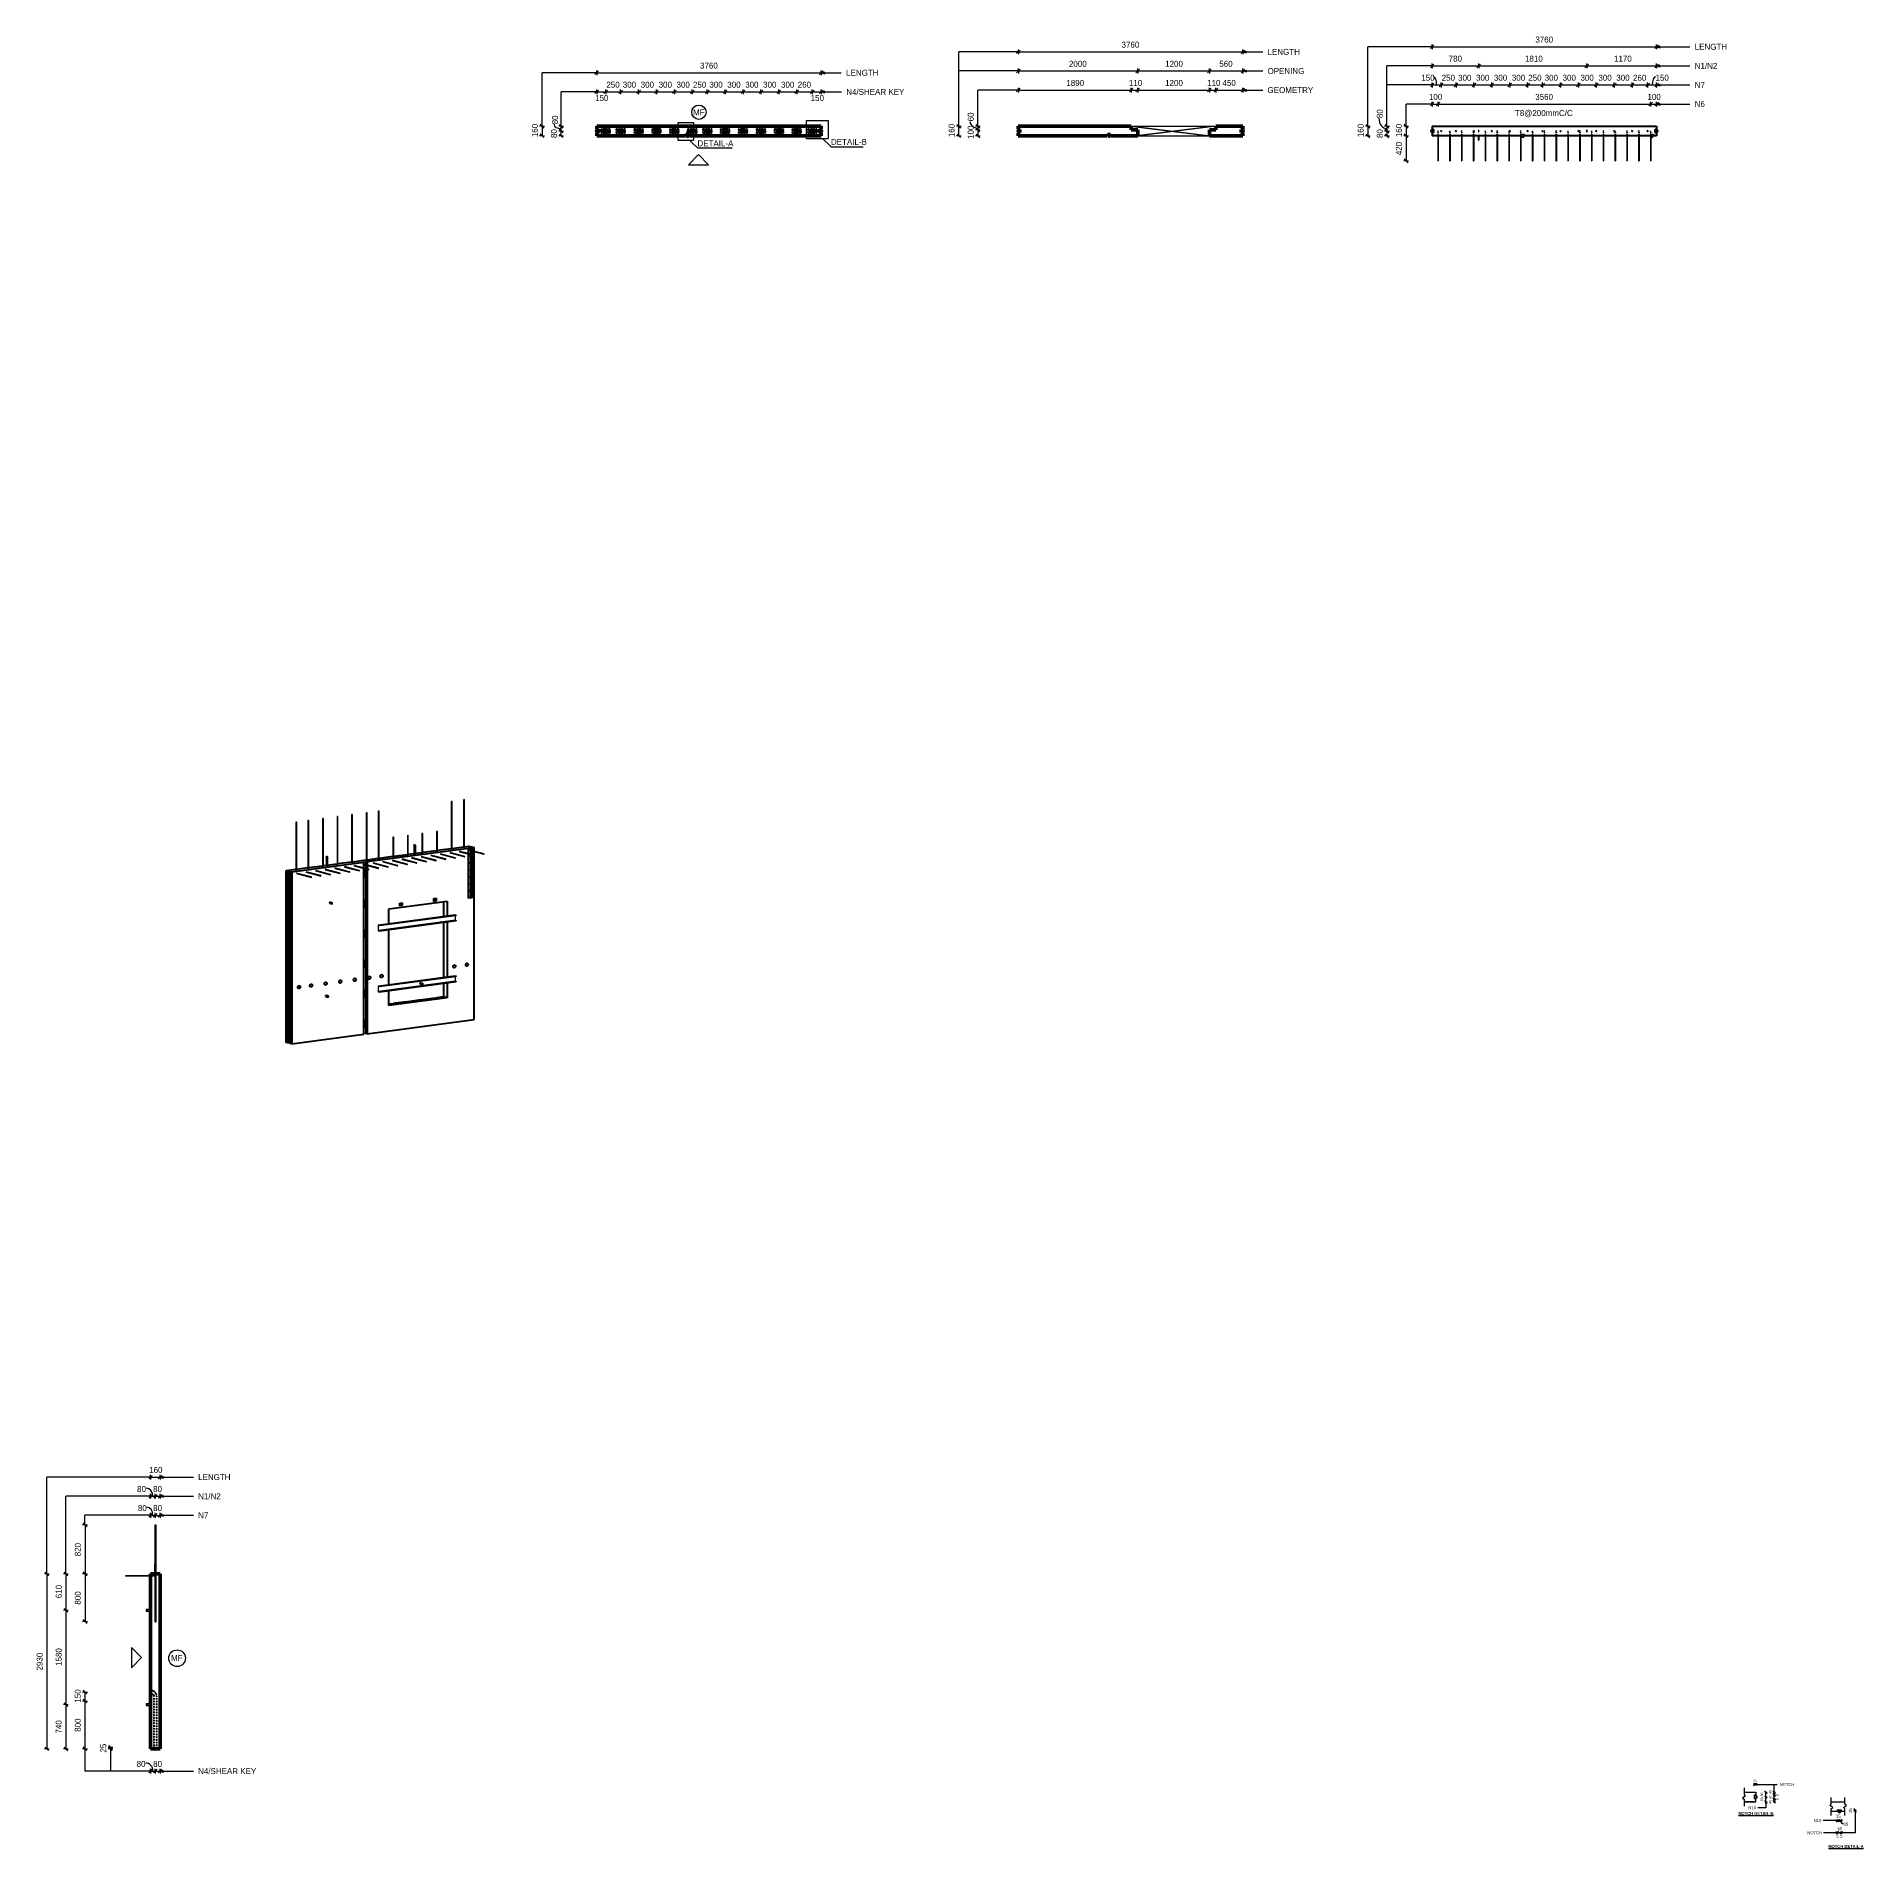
# Model space of a CAD drawing. Header units: millimetres. Extents: x 28381 to 58965, y 1600 to 31954.
import ezdxf

# ---------------------------------------------------------------- set-up
doc = ezdxf.new("R2010")
doc.units = ezdxf.units.MM
doc.linetypes.add('Dash', pattern=[6.36, 3.18, -3.18])
doc.linetypes.add('Overhead', pattern=[3.97, 2.38, -1.59])
for name, color, linetype, lineweight in [('A-ANNO-DIMS', 211, 'Continuous', 9), ('A-ANNO-DIMS-20', 211, 'Continuous', 9), ('A-ANNO-DIMS-40', 211, 'Continuous', 9), ('A-DETL-MBND', 5, 'Continuous', 18), ('A-DETL-THIN', 151, 'Continuous', 18), ('A-FLOR-OVHD', 1, 'Overhead', 18), ('A-GENM', 13, 'Continuous', 18), ('A-WALL', 113, 'Continuous', 25), ('A-WALL-HDLN', 110, 'Dash', 25), ('G-ANNO-TEXT', 231, 'Continuous', 9), ('S-BEAM', 12, 'Continuous', 18), ('S-RBAR', 171, 'Continuous', 18)]:
    doc.layers.add(name, color=color, linetype=linetype, lineweight=lineweight)
doc.styles.add('Nirmala UI Semilight', font='NirmalaS.ttf', dxfattribs={"height": 100})
doc.styles.add('Nirmala UI Semilight_1', font='NirmalaS.ttf', dxfattribs={"height": 40})
doc.styles.add('Nirmala UI Semilight_2', font='NirmalaS.ttf', dxfattribs={"height": 50})
doc.styles.add('Nirmala UI Semilight_B', font='', dxfattribs={"height": 50})
doc.styles.get('Nirmala UI Semilight_B').set_extended_font_data('Nirmala UI Semilight', bold=True)
doc.dimstyles.new('Arrow_Filled_-2mm_Arial', dxfattribs={"dimscale": 304.8, "dimtxt": 41.894558, "dimasz": 0.131234, "dimexe": 0.065617, "dimexo": 0.0625, "dimgap": 0.114829, "dimtad": 1, "dimdec": 4, "dimzin": 0, "dimdsep": 46, "dimtxsty": 'Nirmala UI Semilight_1', "dimblk1": 'OBLIQUE', "dimblk2": 'OBLIQUE', "dimsah": 1, "dimcen": 0.09, "dimazin": 0, "dimtfac": 1, "dimtdec": 4, "dimtix": 1, "dimtmove": 0, "dimatfit": 3, "dimfxl": 0.065617, "dimfxlon": 1, "dimtvp": 1, "dimtolj": 1, "dimtzin": 0, "dimarcsym": 2})
doc.dimstyles.new('Arrow_Filled_-2mm_Arial_1', dxfattribs={"dimscale": 304.8, "dimtxt": 41.894558, "dimasz": 0.131234, "dimexe": 0.065617, "dimexo": 0.0625, "dimgap": 0.114829, "dimtad": 1, "dimdec": 4, "dimzin": 0, "dimdsep": 46, "dimtxsty": 'Nirmala UI Semilight_1', "dimblk1": 'OBLIQUE', "dimblk2": 'OBLIQUE', "dimsah": 1, "dimcen": 0.09, "dimazin": 0, "dimtfac": 1, "dimtdec": 4, "dimtix": 1, "dimtmove": 2, "dimatfit": 3, "dimfxl": 0.065617, "dimfxlon": 1, "dimtvp": 1, "dimtolj": 1, "dimtzin": 0, "dimarcsym": 2})
doc.dimstyles.new('Arrow_Filled_-_2_5mm_Arial_4', dxfattribs={"dimscale": 304.8, "dimtxt": 52.368197, "dimasz": 0.131234, "dimexe": 0.065617, "dimexo": 0.0625, "dimgap": 0.114829, "dimtad": 1, "dimdec": 4, "dimzin": 0, "dimdsep": 46, "dimtxsty": 'Nirmala UI Semilight_2', "dimblk1": 'OBLIQUE', "dimblk2": 'OBLIQUE', "dimsah": 1, "dimcen": 0.09, "dimazin": 0, "dimtfac": 1, "dimtdec": 4, "dimtix": 1, "dimtmove": 2, "dimatfit": 3, "dimfxl": 0.065617, "dimfxlon": 1, "dimtvp": 1, "dimtolj": 1, "dimtzin": 0, "dimarcsym": 2})
doc.dimstyles.new('Arrow_Filled_-_2_5mm_Arial_4_1', dxfattribs={"dimscale": 304.8, "dimtxt": 52.368197, "dimasz": 0.131234, "dimexe": 0.065617, "dimexo": 0.0625, "dimgap": 0.114829, "dimtad": 1, "dimdec": 4, "dimzin": 0, "dimdsep": 46, "dimtxsty": 'Nirmala UI Semilight_2', "dimblk1": 'OBLIQUE', "dimblk2": 'OBLIQUE', "dimsah": 1, "dimcen": 0.09, "dimazin": 0, "dimtfac": 1, "dimtdec": 4, "dimtix": 1, "dimtmove": 0, "dimatfit": 3, "dimfxl": 0.065617, "dimfxlon": 1, "dimtvp": 1, "dimtolj": 1, "dimtzin": 0, "dimarcsym": 2})
doc.dimstyles.new('Arrow_Filled_-_2_5mm_Arial_4_2', dxfattribs={"dimscale": 304.8, "dimtxt": 52.368197, "dimasz": 0.131234, "dimexe": 0.065617, "dimexo": 0.0625, "dimgap": 0.114829, "dimtad": 1, "dimdec": 4, "dimzin": 0, "dimdsep": 46, "dimtxsty": 'Nirmala UI Semilight_2', "dimblk1": 'OBLIQUE', "dimblk2": 'OBLIQUE', "dimsah": 1, "dimcen": 0.09, "dimazin": 0, "dimtfac": 1, "dimtdec": 4, "dimtix": 1, "dimtmove": 1, "dimatfit": 3, "dimfxl": 0.065617, "dimfxlon": 1, "dimtvp": 1, "dimtolj": 1, "dimtzin": 0, "dimarcsym": 2})
doc.dimstyles.new('Diagonal_-_2_5mm_NI_UI', dxfattribs={"dimscale": 304.8, "dimtxt": 104.736395, "dimasz": 0.19685, "dimexe": 0.131234, "dimexo": 0.0625, "dimgap": 0.131234, "dimtad": 1, "dimdec": 4, "dimzin": 0, "dimdsep": 46, "dimtxsty": 'Nirmala UI Semilight', "dimblk1": 'OBLIQUE', "dimblk2": 'OBLIQUE', "dimsah": 1, "dimcen": 0.09, "dimazin": 0, "dimtfac": 1, "dimtdec": 4, "dimtix": 1, "dimtmove": 0, "dimatfit": 3, "dimfxl": 0.131234, "dimfxlon": 1, "dimtvp": 1, "dimtolj": 1, "dimtzin": 0, "dimarcsym": 2})
doc.dimstyles.new('Diagonal_-_2_5mm_NI_UI_1', dxfattribs={"dimscale": 304.8, "dimtxt": 104.736395, "dimasz": 0.19685, "dimexe": 0.131234, "dimexo": 0.0625, "dimgap": 0.131234, "dimtad": 1, "dimdec": 4, "dimzin": 0, "dimdsep": 46, "dimtxsty": 'Nirmala UI Semilight', "dimblk1": 'OBLIQUE', "dimblk2": 'OBLIQUE', "dimsah": 1, "dimcen": 0.09, "dimazin": 0, "dimtfac": 1, "dimtdec": 4, "dimtix": 1, "dimtmove": 1, "dimatfit": 3, "dimfxl": 0.131234, "dimfxlon": 1, "dimtvp": 1, "dimtolj": 1, "dimtzin": 0, "dimarcsym": 2})
doc.dimstyles.new('Diagonal_-_2_5mm_NI_UI_2', dxfattribs={"dimscale": 304.8, "dimtxt": 104.736395, "dimasz": 0.19685, "dimexe": 0.131234, "dimexo": 0.0625, "dimgap": 0.131234, "dimtad": 1, "dimdec": 4, "dimzin": 0, "dimdsep": 46, "dimtxsty": 'Nirmala UI Semilight', "dimblk1": 'OBLIQUE', "dimblk2": 'OBLIQUE', "dimsah": 1, "dimcen": 0.09, "dimazin": 0, "dimtfac": 1, "dimtdec": 4, "dimtix": 1, "dimtmove": 2, "dimatfit": 3, "dimfxl": 0.131234, "dimfxlon": 1, "dimtvp": 1, "dimtolj": 1, "dimtzin": 0, "dimarcsym": 2})
pattern_1 = [(45, (66477.65, 28501.85), (-100.579, 100.579), []), (45, (66477.65, 28654.24), (-100.579, 100.579), [])]

msp = doc.modelspace()

# ---------------------------------------------------------------- texts
at = {"layer": 'G-ANNO-TEXT', "color": 7, "attachment_point": 1}
for s, insert, char_height, width, style in [('LENGTH', (56154.9961, 31831.9717), 100, 612.48925, 'Nirmala UI Semilight'), ('LENGTH', (48999.86928, 31747.10538), 100, 612.48925, 'Nirmala UI Semilight'), ('N1/N2', (56154.9961, 31511.9717), 100, 468.1855, 'Nirmala UI Semilight'), ('LENGTH', (41940.86265, 31396.76744), 100, 612.48925, 'Nirmala UI Semilight'), ('OPENING', (48999.86928, 31426.8982), 100, 715.10525, 'Nirmala UI Semilight'), ('N4/SHEAR KEY', (41943.36265, 31076.76744), 100, 1103.122, 'Nirmala UI Semilight'), ('GEOMETRY', (48999.86928, 31106.8982), 100, 843.37525, 'Nirmala UI Semilight'), ('N7', (56154.9961, 31191.9717), 100, 211.6455, 'Nirmala UI Semilight'), ('MF', (39377.85954, 30734.16687), 100, 227.67925, 'Nirmala UI Semilight'), ('N6', (56154.9961, 30871.9717), 100, 214.85225, 'Nirmala UI Semilight'), ('DETAIL-A', (39451.39165, 30214.03225), 100, 695.86475, 'Nirmala UI Semilight'), ('DETAIL-B', (41687.56922, 30238.58135), 100, 683.03775, 'Nirmala UI Semilight'), ('LENGTH', (31087.5609, 7871.56822), 100, 612.48925, 'Nirmala UI Semilight'), ('N1/N2', (31087.5609, 7551.56822), 100, 468.1855, 'Nirmala UI Semilight'), ('N7', (31087.5609, 7231.56822), 100, 211.6455, 'Nirmala UI Semilight'), ('MF', (30633.87363, 4842.74491), 100, 227.67925, 'Nirmala UI Semilight'), ('N4/SHEAR KEY', (31087.5609, 2946.37176), 100, 1103.122, 'Nirmala UI Semilight'), ('NOTCH', (57577.74762, 2698.7636), 50, 282.194, 'Nirmala UI Semilight_2'), ('\\LNOTCH DETAIL-B', (56888.40907, 2211.25201), 50, 655.780375, 'Nirmala UI Semilight_B'), ('N10', (57054.83637, 2308.7342), 50, 139.493625, 'Nirmala UI Semilight_2'), ('NOTCH', (58041.26406, 1889.52563), 50, 282.194, 'Nirmala UI Semilight_2'), ('N10', (58149.66406, 2091.69494), 50, 139.493625, 'Nirmala UI Semilight_2'), ('\\LNOTCH DETAIL-A', (58397.12229, 1660.21829), 50, 662.193875, 'Nirmala UI Semilight_B')]:
    msp.add_mtext(s, dxfattribs=dict(at, insert=insert, char_height=char_height, width=width, style=style))

# ---------------------------------------------------------------- blocks, each defined once
blk = doc.blocks.new('RR spread anchor face based - RR-SA-1_4-160-614768-Elevation Right1')
at = {"layer": 'A-GENM'}
for p, q in [((30222.393947, 5604.75), (30217.393947, 5602.25)), ((30217.393947, 5602.25), (30217.393947, 5577.25)), ((30217.393947, 5577.25), (30222.393947, 5574.75)), ((30290.393947, 5604.75), (30222.393947, 5604.75)), ((30222.393947, 5574.75), (30290.393947, 5574.75)), ((30232.893947, 5596.75), (30238.893947, 5596.75)), ((30238.893947, 5582.75), (30232.893947, 5582.75)), ((30277.393947, 5596.75), (30283.393947, 5596.75)), ((30283.393947, 5582.75), (30277.393947, 5582.75))]:
    blk.add_line(p, q, dxfattribs=at)
for centre, start, end in [((30232.893947, 5589.75), 90, 270), ((30238.893947, 5589.75), 270, 90), ((30277.393947, 5589.75), 90, 270), ((30283.393947, 5589.75), 3.1198351124, 90), ((30283.393947, 5589.75), 270, 356.8801648876)]:
    blk.add_arc(centre, 7, start, end, dxfattribs=at)
blk = doc.blocks.new('RR spread anchor face based - RR-SA-2_5-250-614728-Elevation Right1')
at = {"layer": 'A-GENM'}
for p, q in [((30357.893947, 6366.25), (30355.393947, 6361.25)), ((30355.393947, 6361.25), (30355.393947, 6199.75)), ((30362.393947, 6366.25), (30357.893947, 6366.25)), ((30382.893947, 6366.25), (30378.393947, 6366.25)), ((30385.393947, 6361.25), (30382.893947, 6366.25)), ((30385.393947, 6199.75), (30385.393947, 6361.25))]:
    blk.add_line(p, q, dxfattribs=at)
blk = doc.blocks.new('Rebar Bar - Part 2995452654-431004-3D Ortho')
at = {"layer": 'S-RBAR'}
for p, q in [((39600, 19168), (39600, 18362)), ((39616, 18362), (39616, 19168))]:
    blk.add_line(p, q, dxfattribs=at)
for points in [[(39603, 19170, 0), (39602, 19169, 0), (39600, 19169, 0), (39600, 19169, 0), (39600, 19168, 0), (39600, 19168, 0), (39601, 19167, 0), (39603, 19167, 0), (39604, 19167, 0), (39606, 19167, 0), (39609, 19167, 0), (39611, 19167, 0), (39612, 19167, 0)], [(39612, 19167, 0), (39614, 19167, 0), (39615, 19168, 0), (39616, 19168, 0), (39616, 19168, 0), (39615, 19169, 0), (39614, 19169, 0), (39613, 19169, 0), (39611, 19170, 0), (39609, 19170, 0), (39607, 19170, 0), (39605, 19170, 0), (39603, 19170, 0)]]:
    blk.add_polyline3d(points, dxfattribs=at)
blk = doc.blocks.new('Rebar Bar - Part 3977270317-431004-3D Ortho')
at = {"layer": 'S-RBAR'}
for p, q in [((36991, 18819), (36991, 18013)), ((37007, 18013), (37007, 18819))]:
    blk.add_line(p, q, dxfattribs=at)
for points in [[(36994, 18821, 0), (36992, 18820, 0), (36991, 18820, 0), (36991, 18820, 0), (36991, 18819, 0), (36991, 18819, 0), (36992, 18818, 0), (36994, 18818, 0), (36995, 18818, 0), (36997, 18818, 0), (36999, 18818, 0), (37001, 18818, 0), (37003, 18818, 0)], [(37003, 18818, 0), (37005, 18818, 0), (37006, 18819, 0), (37007, 18819, 0), (37007, 18819, 0), (37006, 18820, 0), (37005, 18820, 0), (37004, 18820, 0), (37002, 18821, 0), (37000, 18821, 0), (36998, 18821, 0), (36996, 18821, 0), (36994, 18821, 0)]]:
    blk.add_polyline3d(points, dxfattribs=at)
blk = doc.blocks.new('Rebar Bar - Part 3767426986-431004-3D Ortho')
at = {"layer": 'S-RBAR'}
for p, q in [((39941, 18263), (39683, 18330)), ((39683, 18322), (39939, 18255))]:
    blk.add_line(p, q, dxfattribs=at)
for points in [[(39943, 18259, 0), (39943, 18260, 0), (39942, 18261, 0), (39942, 18262, 0), (39941, 18263, 0), (39941, 18263, 0), (39940, 18263, 0), (39939, 18263, 0), (39938, 18262, 0), (39937, 18261, 0), (39937, 18261, 0), (39937, 18260, 0), (39936, 18258, 0)], [(39936, 18258, 0), (39937, 18257, 0), (39937, 18257, 0), (39937, 18256, 0), (39938, 18255, 0), (39939, 18255, 0), (39940, 18255, 0), (39941, 18255, 0), (39941, 18256, 0), (39942, 18256, 0), (39942, 18257, 0), (39943, 18258, 0), (39943, 18259, 0)]]:
    blk.add_polyline3d(points, dxfattribs=at)
blk = doc.blocks.new('Rebar Bar - Part 3767426986-V1-3D Ortho')
at = {"layer": 'S-RBAR'}
for p, q in [((39531, 18298), (39778, 18234)), ((39780, 18241), (39533, 18306))]:
    blk.add_line(p, q, dxfattribs=at)
for points in [[(39782, 18238, 0), (39782, 18239, 0), (39782, 18240, 0), (39781, 18241, 0), (39781, 18241, 0), (39780, 18241, 0), (39779, 18241, 0), (39778, 18241, 0), (39777, 18241, 0), (39777, 18240, 0), (39776, 18239, 0), (39776, 18238, 0), (39776, 18237, 0)], [(39776, 18237, 0), (39776, 18236, 0), (39776, 18235, 0), (39777, 18234, 0), (39777, 18234, 0), (39778, 18234, 0), (39779, 18233, 0), (39780, 18234, 0), (39781, 18234, 0), (39781, 18235, 0), (39782, 18236, 0), (39782, 18237, 0), (39782, 18238, 0)]]:
    blk.add_polyline3d(points, dxfattribs=at)
blk = doc.blocks.new('Rebar Bar - Part 3767426986-V2-3D Ortho')
at = {"layer": 'S-RBAR'}
for p, q in [((37763, 18061), (38010, 17997)), ((38012, 18005), (37765, 18069))]:
    blk.add_line(p, q, dxfattribs=at)
for points in [[(38014, 18001, 0), (38014, 18002, 0), (38013, 18003, 0), (38013, 18004, 0), (38012, 18004, 0), (38011, 18005, 0), (38011, 18005, 0), (38010, 18005, 0), (38009, 18004, 0), (38008, 18003, 0), (38008, 18002, 0), (38007, 18001, 0), (38007, 18000, 0)], [(38007, 18000, 0), (38007, 17999, 0), (38008, 17999, 0), (38008, 17998, 0), (38009, 17997, 0), (38010, 17997, 0), (38011, 17997, 0), (38011, 17997, 0), (38012, 17998, 0), (38013, 17998, 0), (38013, 17999, 0), (38014, 18000, 0), (38014, 18001, 0)]]:
    blk.add_polyline3d(points, dxfattribs=at)
blk = doc.blocks.new('Rebar Bar - Part 1062869401-431004-3D Ortho')
at = {"layer": 'S-RBAR'}
for p, q in [((38413, 18538), (38413, 18203)), ((38429, 18203), (38429, 18538))]:
    blk.add_line(p, q, dxfattribs=at)
for points in [[(38416, 18539, 0), (38415, 18539, 0), (38414, 18539, 0), (38413, 18538, 0), (38413, 18538, 0), (38414, 18538, 0), (38415, 18537, 0), (38416, 18537, 0), (38418, 18537, 0), (38420, 18537, 0), (38422, 18537, 0), (38424, 18537, 0), (38426, 18537, 0)], [(38426, 18537, 0), (38427, 18537, 0), (38428, 18537, 0), (38429, 18538, 0), (38429, 18538, 0), (38429, 18539, 0), (38428, 18539, 0), (38426, 18539, 0), (38424, 18539, 0), (38422, 18540, 0), (38420, 18540, 0), (38418, 18539, 0), (38416, 18539, 0)]]:
    blk.add_polyline3d(points, dxfattribs=at)
blk = doc.blocks.new('loopbox down bent - Wire Loop-602462-3D Ortho')
at = {"layer": 'A-GENM'}
for p, q in [((36641, 15717), (36641, 15717)), ((36685, 15724), (36661, 15722)), ((36661, 15716), (36662, 15716)), ((36662, 15716), (36686, 15718)), ((36681, 15832), (36681, 15724)), ((36681, 15718), (36681, 15716)), ((36681, 15710), (36681, 15709)), ((36682, 15832), (36683, 15831)), ((36683, 15832), (36682, 15832)), ((36682, 15832), (36694, 15829)), ((36694, 15719), (36682, 15717)), ((36683, 15709), (36682, 15709)), ((36683, 15831), (36683, 15832)), ((36683, 15724), (36683, 15832)), ((36683, 15724), (36683, 15831)), ((36694, 15828), (36683, 15831)), ((36683, 15716), (36683, 15718)), ((36683, 15717), (36683, 15718)), ((36683, 15711), (36694, 15712)), ((36683, 15709), (36683, 15711)), ((36683, 15709), (36683, 15711)), ((36683, 15710), (36694, 15707)), ((36683, 15709), (36683, 15709)), ((36694, 15706), (36683, 15709)), ((36686, 15725), (36685, 15724)), ((36686, 15718), (36687, 15719))]:
    blk.add_line(p, q, dxfattribs=at)
for points in [[(36649, 15716, 0), (36651, 15720, 0), (36655, 15721, 0), (36661, 15722, 0)], [(36649, 15716, 0), (36651, 15713, 0), (36655, 15711, 0), (36665, 15710, 0), (36677, 15710, 0), (36683, 15711, 0)], [(36654, 15718, 0), (36656, 15717, 0), (36663, 15716, 0), (36674, 15716, 0), (36682, 15717, 0), (36682, 15717, 0)], [(36682, 15832, 0), (36681, 15832, 0), (36681, 15832, 0)], [(36681, 15832, 0), (36681, 15832, 0), (36681, 15832, 0), (36682, 15832, 0)], [(36682, 15709, 0), (36681, 15709, 0), (36681, 15709, 0), (36681, 15709, 0)]]:
    blk.add_polyline3d(points, dxfattribs=at)
blk = doc.blocks.new('loopbox down bent - Wire Loop-V3-3D Ortho')
at = {"layer": 'A-GENM'}
for p, q in [((36681, 15330), (36681, 15222)), ((36682, 15330), (36683, 15329)), ((36683, 15330), (36682, 15330)), ((36682, 15330), (36694, 15327)), ((36683, 15329), (36683, 15330)), ((36683, 15222), (36683, 15330)), ((36683, 15222), (36683, 15329)), ((36694, 15326), (36683, 15329)), ((36641, 15215), (36641, 15215)), ((36685, 15222), (36661, 15220)), ((36661, 15214), (36662, 15214)), ((36662, 15214), (36686, 15216)), ((36681, 15216), (36681, 15214)), ((36681, 15208), (36681, 15207)), ((36694, 15217), (36682, 15215)), ((36683, 15207), (36682, 15207)), ((36683, 15214), (36683, 15216)), ((36683, 15215), (36683, 15216)), ((36683, 15209), (36694, 15210)), ((36683, 15207), (36683, 15209)), ((36683, 15207), (36683, 15209)), ((36683, 15208), (36694, 15205)), ((36683, 15207), (36683, 15207)), ((36694, 15204), (36683, 15207)), ((36686, 15223), (36685, 15222)), ((36686, 15216), (36687, 15217))]:
    blk.add_line(p, q, dxfattribs=at)
for points in [[(36682, 15330, 0), (36681, 15330, 0), (36681, 15330, 0)], [(36681, 15330, 0), (36681, 15330, 0), (36681, 15330, 0), (36682, 15330, 0)], [(36649, 15214, 0), (36651, 15218, 0), (36655, 15219, 0), (36661, 15220, 0)], [(36649, 15214, 0), (36651, 15211, 0), (36655, 15209, 0), (36665, 15208, 0), (36677, 15208, 0), (36683, 15209, 0)], [(36654, 15216, 0), (36656, 15215, 0), (36663, 15214, 0), (36674, 15214, 0), (36682, 15215, 0), (36682, 15215, 0)], [(36682, 15207, 0), (36681, 15207, 0), (36681, 15207, 0), (36681, 15207, 0)]]:
    blk.add_polyline3d(points, dxfattribs=at)
blk = doc.blocks.new('loopbox down bent - Wire Loop-600440-3D Ortho')
at = {"layer": 'A-GENM'}
for p, q in [((37927, 15981), (37957, 15985)), ((37956, 15984), (37927, 15980)), ((37957, 15985), (37956, 15985)), ((37956, 15985), (37956, 15985)), ((37956, 15985), (37958, 15985)), ((37956, 15985), (37956, 15877)), ((37956, 15985), (37956, 15877)), ((37958, 15877), (37958, 15985)), ((37927, 15869), (37928, 15869)), ((37927, 15859), (37954, 15863)), ((37956, 15862), (37927, 15858)), ((37930, 15875), (37928, 15875)), ((37928, 15869), (37941, 15865)), ((37943, 15870), (37930, 15875)), ((37950, 15872), (37952, 15872)), ((37953, 15878), (37951, 15878)), ((37952, 15872), (37967, 15869)), ((37972, 15874), (37953, 15878)), ((37956, 15872), (37956, 15868)), ((37956, 15871), (37956, 15868)), ((37956, 15863), (37956, 15862)), ((37958, 15862), (37956, 15862)), ((37956, 15862), (37956, 15862)), ((37958, 15869), (37958, 15871)), ((37987, 15868), (37987, 15868))]:
    blk.add_line(p, q, dxfattribs=at)
for points in [[(37958, 15985, 0), (37958, 15985, 0), (37958, 15985, 0), (37958, 15985, 0), (37958, 15985, 0), (37958, 15985, 0)], [(37928, 15874, 0), (37929, 15875, 0), (37929, 15875, 0), (37930, 15875, 0)], [(37980, 15869, 0), (37977, 15866, 0), (37973, 15864, 0), (37964, 15863, 0), (37951, 15863, 0), (37943, 15864, 0), (37941, 15865, 0)], [(37974, 15871, 0), (37972, 15870, 0), (37965, 15869, 0), (37954, 15869, 0), (37946, 15870, 0), (37943, 15870, 0)], [(37958, 15862, 0), (37958, 15862, 0), (37958, 15862, 0), (37958, 15862, 0), (37958, 15862, 0)], [(37980, 15869, 0), (37977, 15873, 0), (37973, 15874, 0), (37972, 15874, 0)]]:
    blk.add_polyline3d(points, dxfattribs=at)
blk = doc.blocks.new('loopbox down bent - Wire Loop-V4-3D Ortho')
at = {"layer": 'A-GENM'}
for p, q in [((37927, 16985), (37957, 16989)), ((37956, 16988), (37927, 16984)), ((37927, 16873), (37928, 16873)), ((37927, 16863), (37954, 16867)), ((37956, 16866), (37927, 16862)), ((37930, 16879), (37928, 16880)), ((37928, 16873), (37941, 16869)), ((37943, 16874), (37930, 16879)), ((37950, 16876), (37952, 16876)), ((37953, 16882), (37951, 16882)), ((37952, 16876), (37967, 16873)), ((37972, 16878), (37953, 16882)), ((37957, 16989), (37956, 16989)), ((37956, 16989), (37956, 16989)), ((37956, 16989), (37958, 16989)), ((37956, 16989), (37956, 16881)), ((37956, 16989), (37956, 16881)), ((37956, 16876), (37956, 16873)), ((37956, 16875), (37956, 16873)), ((37956, 16867), (37956, 16866)), ((37958, 16866), (37956, 16866)), ((37956, 16866), (37956, 16866)), ((37957, 16989), (37957, 16989)), ((37957, 16989), (37957, 16989)), ((37958, 16881), (37958, 16989)), ((37958, 16873), (37958, 16875)), ((37987, 16872), (37987, 16872))]:
    blk.add_line(p, q, dxfattribs=at)
for points in [[(37928, 16878, 0), (37929, 16879, 0), (37929, 16879, 0), (37930, 16879, 0)], [(37980, 16873, 0), (37977, 16870, 0), (37973, 16868, 0), (37964, 16867, 0), (37951, 16867, 0), (37943, 16868, 0), (37941, 16869, 0)], [(37974, 16875, 0), (37972, 16874, 0), (37965, 16873, 0), (37954, 16873, 0), (37946, 16874, 0), (37943, 16874, 0)], [(37958, 16989, 0), (37958, 16989, 0), (37958, 16989, 0), (37958, 16989, 0), (37958, 16989, 0), (37958, 16989, 0)], [(37958, 16866, 0), (37958, 16866, 0), (37958, 16866, 0), (37958, 16866, 0), (37958, 16866, 0)], [(37980, 16873, 0), (37977, 16877, 0), (37973, 16878, 0), (37972, 16878, 0)]]:
    blk.add_polyline3d(points, dxfattribs=at)
blk = doc.blocks.new('RR spread anchor face based - RR-SA-1_4-160-614768-3D Ortho')
at = {"layer": 'A-GENM'}
for p, q in [((37391, 17448), (37352, 17458)), ((37356, 17449), (37359, 17448)), ((37359, 17434), (37356, 17435)), ((37357, 17459), (37396, 17448)), ((37361, 17436), (37362, 17436)), ((37382, 17442), (37385, 17441)), ((37394, 17445), (37391, 17448)), ((37391, 17448), (37396, 17448)), ((37394, 17420), (37394, 17445)), ((37394, 17445), (37399, 17445)), ((37396, 17448), (37399, 17445)), ((37399, 17445), (37399, 17421)), ((37352, 17429), (37391, 17418)), ((37385, 17428), (37382, 17429)), ((37387, 17429), (37388, 17429)), ((37391, 17418), (37394, 17420)), ((37396, 17419), (37391, 17418)), ((37394, 17420), (37399, 17421)), ((37399, 17421), (37396, 17419))]:
    blk.add_line(p, q, dxfattribs=at)
for points in [[(37356, 17435, 0), (37355, 17436, 0), (37354, 17437, 0), (37353, 17438, 0), (37352, 17440, 0), (37352, 17441, 0), (37352, 17443, 0), (37352, 17445, 0), (37352, 17447, 0), (37353, 17448, 0), (37354, 17449, 0), (37355, 17449, 0), (37356, 17449, 0)], [(37358, 17449, 0), (37357, 17447, 0), (37357, 17446, 0), (37357, 17444, 0), (37357, 17442, 0), (37357, 17440, 0), (37358, 17439, 0), (37359, 17437, 0), (37360, 17437, 0), (37361, 17436, 0)], [(37359, 17448, 0), (37360, 17448, 0), (37361, 17447, 0), (37362, 17445, 0), (37363, 17444, 0), (37363, 17442, 0), (37363, 17440, 0), (37363, 17439, 0), (37363, 17437, 0), (37362, 17436, 0), (37361, 17435, 0), (37360, 17434, 0), (37359, 17434, 0)], [(37382, 17429, 0), (37381, 17429, 0), (37380, 17430, 0), (37379, 17431, 0), (37378, 17433, 0), (37378, 17435, 0), (37378, 17437, 0), (37378, 17438, 0), (37378, 17440, 0), (37379, 17441, 0), (37380, 17442, 0), (37381, 17442, 0), (37382, 17442, 0)], [(37384, 17442, 0), (37383, 17441, 0), (37383, 17439, 0), (37382, 17437, 0), (37383, 17435, 0), (37383, 17434, 0), (37384, 17432, 0), (37384, 17431, 0), (37385, 17430, 0), (37387, 17429, 0)], [(37385, 17441, 0), (37386, 17441, 0), (37387, 17440, 0), (37388, 17439, 0), (37389, 17437, 0), (37389, 17435, 0), (37389, 17434, 0), (37389, 17432, 0), (37389, 17430, 0), (37388, 17429, 0), (37387, 17428, 0), (37386, 17428, 0), (37385, 17428, 0)]]:
    blk.add_polyline3d(points, dxfattribs=at)
blk = doc.blocks.new('RR spread anchor face based - RR-SA-2_5-250-614728-3D Ortho')
at = {"layer": 'A-GENM'}
for p, q in [((37296, 18220), (37295, 18215)), ((37295, 18215), (37295, 18057)), ((37296, 18220), (37304, 18221)), ((37311, 18216), (37296, 18220)), ((37299, 18198), (37299, 18204)), ((37299, 18154), (37299, 18160)), ((37304, 18221), (37319, 18217)), ((37307, 18202), (37307, 18196)), ((37307, 18158), (37307, 18152)), ((37311, 18216), (37319, 18217)), ((37312, 18211), (37311, 18216)), ((37320, 18212), (37312, 18211)), ((37312, 18052), (37312, 18211)), ((37319, 18217), (37320, 18212)), ((37320, 18212), (37320, 18053))]:
    blk.add_line(p, q, dxfattribs=at)
for points in [[(37299, 18204, 0), (37299, 18206, 0), (37300, 18207, 0), (37301, 18208, 0), (37301, 18209, 0), (37302, 18210, 0), (37303, 18210, 0), (37304, 18209, 0), (37305, 18208, 0), (37306, 18207, 0), (37307, 18205, 0), (37307, 18204, 0), (37307, 18202, 0)], [(37303, 18190, 0), (37302, 18191, 0), (37301, 18192, 0), (37301, 18193, 0), (37300, 18194, 0), (37299, 18196, 0), (37299, 18198, 0)], [(37299, 18160, 0), (37299, 18162, 0), (37300, 18163, 0), (37301, 18165, 0), (37301, 18166, 0), (37302, 18166, 0), (37303, 18166, 0), (37304, 18166, 0), (37305, 18165, 0), (37306, 18163, 0), (37307, 18162, 0), (37307, 18160, 0), (37307, 18158, 0)], [(37303, 18146, 0), (37302, 18147, 0), (37301, 18148, 0), (37301, 18149, 0), (37300, 18151, 0), (37299, 18152, 0), (37299, 18154, 0)], [(37307, 18196, 0), (37307, 18194, 0), (37307, 18193, 0), (37306, 18191, 0), (37305, 18190, 0), (37304, 18190, 0)], [(37307, 18152, 0), (37307, 18150, 0), (37307, 18149, 0), (37306, 18148, 0), (37305, 18147, 0), (37304, 18146, 0)]]:
    blk.add_polyline3d(points, dxfattribs=at)
blk = doc.blocks.new('M_Linear Stiffener-Channel - C100X8-5349016-3D Ortho')
at = {"layer": 'S-BEAM'}
for p, q in [((38170, 16051), (39454, 16222)), ((38189, 16038), (39473, 16210)), ((38190, 16038), (39474, 16210)), ((38193, 16044), (39477, 16216)), ((39454, 16222), (39477, 16216)), ((38193, 16044), (38170, 16051)), ((38170, 16051), (38170, 15950)), ((38170, 15950), (38193, 15944)), ((38172, 15961), (39457, 16133)), ((38172, 15961), (38172, 16038)), ((38172, 16038), (38189, 16038)), ((38189, 15953), (38172, 15961)), ((38189, 15953), (39473, 16125)), ((38193, 15944), (39477, 16116)), ((39457, 16208), (39457, 16133)), ((39457, 16133), (39473, 16125))]:
    blk.add_line(p, q, dxfattribs=at)
for points in [[(39477, 16216, 0), (39476, 16211, 0), (39473, 16210, 0)], [(38189, 16038, 0), (38192, 16040, 0), (38193, 16044, 0)], [(38193, 15944, 0), (38192, 15950, 0), (38189, 15953, 0)], [(39473, 16125, 0), (39476, 16122, 0), (39477, 16116, 0)]]:
    blk.add_polyline3d(points, dxfattribs=at)
blk = doc.blocks.new('loopbox down bent - Wire Loop-602462-Elevation Top')
at = {"layer": 'A-GENM'}
h = blk.add_hatch(dxfattribs=at)
h.set_pattern_fill('FP_1', color=256, style=0, pattern_type=2)
h.set_pattern_definition(pattern_1)
h.paths.add_polyline_path([(66918, 30346), (66918, 30350), (66917, 30349), (66917, 30346)])
h.paths.add_polyline_path([(66928, 30345), (66928, 30346), (66918, 30346), (66918, 30345), (66928, 30345)])
h.paths.add_polyline_path([(66918, 30395), (66917, 30395), (66917, 30392), (66918, 30391)])
h.paths.add_polyline_path([(66928, 30395), (66928, 30395), (66918, 30395), (66918, 30395), (66928, 30395)])
h.paths.add_polyline_path([(66928, 30346), (66929, 30346), (66929, 30395), (66928, 30395), (66928, 30360)])
h.paths.add_polyline_path([(66908, 30350), (66908, 30352), (66907, 30352), (66907, 30351)])
h.paths.add_polyline_path([(66917, 30349), (66918, 30350), (66908, 30350), (66908, 30349)])
h.paths.add_polyline_path([(66908, 30389), (66908, 30391), (66907, 30390), (66907, 30389)])
h.paths.add_polyline_path([(66918, 30391), (66917, 30391), (66908, 30391), (66908, 30391)])
for p, q in [((66857, 30391), (66858, 30391)), ((66881, 30386), (66907, 30382)), ((66908, 30359), (66881, 30355)), ((66908, 30388), (66882, 30392)), ((66882, 30349), (66908, 30353)), ((66907, 30390), (66907, 30389)), ((66907, 30389), (66908, 30389)), ((66907, 30382), (66908, 30382)), ((66908, 30352), (66907, 30352)), ((66907, 30352), (66907, 30351)), ((66917, 30391), (66908, 30391)), ((66908, 30389), (66908, 30391)), ((66908, 30391), (66918, 30391)), ((66908, 30359), (66908, 30359)), ((66908, 30358), (66908, 30359)), ((66908, 30357), (66908, 30358)), ((66908, 30357), (66908, 30357)), ((66908, 30355), (66908, 30357)), ((66908, 30350), (66908, 30352)), ((66918, 30350), (66908, 30350)), ((66908, 30349), (66917, 30349)), ((66917, 30395), (66917, 30392)), ((66917, 30349), (66917, 30346)), ((66928, 30395), (66918, 30395)), ((66918, 30391), (66918, 30395)), ((66918, 30395), (66928, 30395)), ((66918, 30346), (66918, 30350)), ((66928, 30346), (66918, 30346)), ((66918, 30345), (66928, 30345)), ((66928, 30395), (66928, 30346)), ((66929, 30346), (66929, 30395)), ((66955, 30379), (66955, 30377)), ((66955, 30363), (66955, 30361)), ((66961, 30377), (66961, 30379)), ((66961, 30361), (66961, 30363))]:
    blk.add_line(p, q, dxfattribs=at)
at = {"layer": 'A-GENM', "flags": 128}
for points in [[(66882, 30392), (66869, 30390), (66860, 30380), (66858, 30367), (66863, 30356), (66875, 30349), (66882, 30349)], [(66881, 30355), (66870, 30358), (66864, 30367), (66865, 30377), (66873, 30385), (66881, 30386)], [(66961, 30377), (66961, 30378), (66961, 30378), (66961, 30379), (66960, 30380), (66959, 30380), (66959, 30380), (66958, 30380), (66957, 30380), (66957, 30380), (66956, 30379), (66956, 30378), (66955, 30378), (66955, 30377)], [(66955, 30377), (66955, 30376), (66956, 30376), (66956, 30375), (66957, 30375), (66957, 30374), (66958, 30374), (66959, 30374), (66959, 30374), (66960, 30375), (66961, 30375), (66961, 30376), (66961, 30376), (66961, 30377)], [(66961, 30363), (66961, 30364), (66961, 30364), (66961, 30365), (66960, 30365), (66959, 30366), (66959, 30366), (66958, 30366), (66957, 30366), (66957, 30365), (66956, 30365), (66956, 30364), (66955, 30364), (66955, 30363)], [(66955, 30363), (66955, 30362), (66956, 30362), (66956, 30361), (66957, 30360), (66957, 30360), (66958, 30360), (66959, 30360), (66959, 30360), (66960, 30360), (66961, 30361), (66961, 30362), (66961, 30362), (66961, 30363)]]:
    blk.add_lwpolyline(points, dxfattribs=at)
at = {"layer": 'A-GENM'}
for centre, radius, start, end in [((66908, 30390), 1.2, 90, 180), ((66908, 30351), 1.2, 180, 270), ((66918, 30395), 0.8, 90, 180), ((66917, 30392), 0.5, 270, 0), ((66917, 30349), 0.5, 0, 90), ((66918, 30346), 0.8, 180, 270), ((66928, 30395), 0.8, 0, 90), ((66928, 30346), 0.8, 270, 0)]:
    blk.add_arc(centre, radius, start, end, dxfattribs=at)
blk = doc.blocks.new('loopbox down bent - Wire Loop-600440-Elevation Top')
at = {"layer": 'A-GENM'}
h = blk.add_hatch(dxfattribs=at)
h.set_pattern_fill('FP_1', color=256, style=0, pattern_type=2)
h.set_pattern_definition(pattern_1)
h.paths.add_polyline_path([(70608, 30346), (70609, 30346), (70609, 30349), (70608, 30350)])
h.paths.add_polyline_path([(70598, 30345), (70608, 30345), (70608, 30346), (70598, 30346)])
h.paths.add_polyline_path([(70608, 30395), (70608, 30391), (70609, 30392), (70609, 30395)])
h.paths.add_polyline_path([(70598, 30395), (70608, 30395), (70608, 30395), (70598, 30395)])
h.paths.add_polyline_path([(70598, 30346), (70598, 30395), (70597, 30395), (70597, 30346)])
h.paths.add_polyline_path([(70618, 30350), (70619, 30351), (70619, 30352), (70618, 30352)])
h.paths.add_polyline_path([(70618, 30349), (70618, 30350), (70608, 30350), (70609, 30349)])
h.paths.add_polyline_path([(70618, 30389), (70619, 30389), (70619, 30390), (70618, 30391)])
h.paths.add_polyline_path([(70608, 30391), (70618, 30391), (70618, 30391), (70609, 30391)])
for p, q in [((70565, 30379), (70565, 30377)), ((70565, 30363), (70565, 30361)), ((70571, 30377), (70571, 30379)), ((70571, 30361), (70571, 30363)), ((70597, 30395), (70597, 30346)), ((70598, 30346), (70598, 30395)), ((70598, 30395), (70608, 30395)), ((70608, 30395), (70598, 30395)), ((70608, 30346), (70598, 30346)), ((70598, 30345), (70608, 30345)), ((70608, 30395), (70608, 30391)), ((70608, 30391), (70618, 30391)), ((70618, 30350), (70608, 30350)), ((70608, 30350), (70608, 30346)), ((70609, 30392), (70609, 30395)), ((70618, 30391), (70609, 30391)), ((70609, 30349), (70618, 30349)), ((70609, 30346), (70609, 30349)), ((70644, 30392), (70618, 30388)), ((70618, 30391), (70618, 30389)), ((70618, 30389), (70619, 30389)), ((70618, 30382), (70619, 30382)), ((70619, 30359), (70618, 30359)), ((70619, 30359), (70618, 30358)), ((70618, 30358), (70618, 30357)), ((70618, 30357), (70618, 30355)), ((70618, 30357), (70618, 30357)), ((70618, 30353), (70644, 30349)), ((70619, 30352), (70618, 30352)), ((70618, 30352), (70618, 30350)), ((70619, 30389), (70619, 30390)), ((70619, 30382), (70645, 30386)), ((70645, 30355), (70619, 30359)), ((70619, 30351), (70619, 30352)), ((70669, 30391), (70668, 30391))]:
    blk.add_line(p, q, dxfattribs=at)
at = {"layer": 'A-GENM', "flags": 128}
for points in [[(70571, 30377), (70571, 30378), (70570, 30378), (70570, 30379), (70569, 30380), (70569, 30380), (70568, 30380), (70567, 30380), (70567, 30380), (70566, 30380), (70566, 30379), (70565, 30378), (70565, 30378), (70565, 30377)], [(70565, 30377), (70565, 30376), (70565, 30376), (70566, 30375), (70566, 30375), (70567, 30374), (70567, 30374), (70568, 30374), (70569, 30374), (70569, 30375), (70570, 30375), (70570, 30376), (70571, 30376), (70571, 30377)], [(70571, 30363), (70571, 30364), (70570, 30364), (70570, 30365), (70569, 30365), (70569, 30366), (70568, 30366), (70567, 30366), (70567, 30366), (70566, 30365), (70566, 30365), (70565, 30364), (70565, 30364), (70565, 30363)], [(70565, 30363), (70565, 30362), (70565, 30362), (70566, 30361), (70566, 30360), (70567, 30360), (70567, 30360), (70568, 30360), (70569, 30360), (70569, 30360), (70570, 30361), (70570, 30362), (70571, 30362), (70571, 30363)], [(70644, 30349), (70657, 30351), (70666, 30360), (70669, 30373), (70663, 30385), (70651, 30392), (70644, 30392)], [(70645, 30386), (70656, 30383), (70662, 30374), (70661, 30363), (70653, 30356), (70645, 30355)]]:
    blk.add_lwpolyline(points, dxfattribs=at)
at = {"layer": 'A-GENM'}
for centre, radius, start, end in [((70598, 30395), 0.8, 90, 180), ((70598, 30346), 0.8, 180, 270), ((70608, 30395), 0.8, 0, 90), ((70608, 30346), 0.8, 270, 0), ((70609, 30392), 0.5, 180, 270), ((70609, 30349), 0.5, 90, 180), ((70618, 30390), 1.2, 0, 90), ((70618, 30351), 1.2, 270, 0)]:
    blk.add_arc(centre, radius, start, end, dxfattribs=at)
blk = doc.blocks.new('loopbox down bent - Wire Loop-V5-Elevation Top')
at = {"layer": 'A-GENM'}
for p, q in [((68378, 30336), (68378, 30325)), ((68427, 30337), (68379, 30337)), ((68379, 30325), (68379, 30336)), ((68379, 30336), (68427, 30336)), ((68383, 30325), (68379, 30325)), ((68379, 30325), (68382, 30325)), ((68382, 30324), (68382, 30316)), ((68386, 30315), (68382, 30289)), ((68383, 30315), (68383, 30325)), ((68383, 30315), (68385, 30315)), ((68385, 30315), (68383, 30315)), ((68385, 30315), (68385, 30315)), ((68388, 30288), (68392, 30315)), ((68389, 30315), (68388, 30315)), ((68390, 30315), (68389, 30315)), ((68391, 30315), (68390, 30315)), ((68392, 30315), (68391, 30315)), ((68392, 30315), (68392, 30315)), ((68396, 30369), (68394, 30369)), ((68394, 30363), (68396, 30363)), ((68411, 30369), (68410, 30369)), ((68410, 30363), (68411, 30363)), ((68414, 30315), (68418, 30288)), ((68414, 30315), (68414, 30315)), ((68424, 30289), (68421, 30315)), ((68423, 30315), (68421, 30315)), ((68421, 30315), (68421, 30315)), ((68421, 30315), (68423, 30315)), ((68427, 30325), (68423, 30325)), ((68423, 30325), (68423, 30315)), ((68424, 30316), (68424, 30324)), ((68425, 30325), (68427, 30325)), ((68427, 30336), (68427, 30325)), ((68428, 30325), (68428, 30336)), ((68423, 30265), (68423, 30265))]:
    blk.add_line(p, q, dxfattribs=at)
at = {"layer": 'A-GENM', "flags": 128}
for points in [[(68382, 30289), (68384, 30276), (68393, 30267), (68406, 30265), (68418, 30271), (68424, 30282), (68424, 30289)], [(68418, 30288), (68416, 30278), (68407, 30271), (68396, 30272), (68389, 30281), (68388, 30288)], [(68396, 30369), (68395, 30369), (68394, 30368), (68394, 30368), (68393, 30367), (68393, 30367), (68393, 30366), (68393, 30365), (68393, 30365), (68393, 30364), (68394, 30363), (68394, 30363), (68395, 30363), (68396, 30363)], [(68396, 30363), (68396, 30363), (68397, 30363), (68398, 30363), (68398, 30364), (68398, 30365), (68399, 30365), (68399, 30366), (68398, 30367), (68398, 30367), (68398, 30368), (68397, 30368), (68396, 30369), (68396, 30369)], [(68410, 30369), (68409, 30369), (68408, 30368), (68408, 30368), (68407, 30367), (68407, 30367), (68407, 30366), (68407, 30365), (68407, 30365), (68407, 30364), (68408, 30363), (68408, 30363), (68409, 30363), (68410, 30363)], [(68410, 30363), (68410, 30363), (68411, 30363), (68412, 30363), (68412, 30364), (68412, 30365), (68413, 30365), (68413, 30366), (68412, 30367), (68412, 30367), (68412, 30368), (68411, 30368), (68410, 30369), (68410, 30369)]]:
    blk.add_lwpolyline(points, dxfattribs=at)
at = {"layer": 'A-GENM'}
for centre, radius, start, end in [((68379, 30336), 0.8, 90, 180), ((68379, 30325), 0.8, 180, 270), ((68382, 30324), 0.5, 0, 90), ((68383, 30316), 1.2, 180, 270), ((68423, 30316), 1.2, 270, 0), ((68425, 30324), 0.5, 90, 180), ((68427, 30336), 0.8, 0, 90), ((68427, 30325), 0.8, 270, 0)]:
    blk.add_arc(centre, radius, start, end, dxfattribs=at)
blk = doc.blocks.new('loopbox down bent - Wire Loop-602462-Elevation Top2')
at = {"layer": 'A-GENM'}
for p, q in [((66857, 30391), (66858, 30391)), ((66881, 30386), (66907, 30382)), ((66908, 30359), (66881, 30355)), ((66908, 30388), (66882, 30392)), ((66882, 30349), (66908, 30353)), ((66907, 30390), (66907, 30389)), ((66907, 30389), (66908, 30389)), ((66907, 30382), (66908, 30382)), ((66908, 30352), (66907, 30352)), ((66907, 30352), (66907, 30351)), ((66908, 30359), (66908, 30359)), ((66908, 30358), (66908, 30359)), ((66908, 30357), (66908, 30358)), ((66908, 30357), (66908, 30357)), ((66908, 30355), (66908, 30357))]:
    blk.add_line(p, q, dxfattribs=at)
at = {"layer": 'A-GENM', "flags": 128}
for points in [[(66882, 30392), (66869, 30390), (66860, 30380), (66858, 30367), (66863, 30356), (66875, 30349), (66882, 30349)], [(66881, 30355), (66870, 30358), (66864, 30367), (66865, 30377), (66873, 30385), (66881, 30386)]]:
    blk.add_lwpolyline(points, dxfattribs=at)
at = {"layer": 'A-GENM'}
for centre, start, end in [((66908, 30390), 112.2055, 180), ((66908, 30351), 180, 247.7945)]:
    blk.add_arc(centre, 1.2, start, end, dxfattribs=at)
blk = doc.blocks.new('loopbox down bent - Wire Loop-600440-Elevation Top2')
at = {"layer": 'A-GENM'}
for p, q in [((70644, 30392), (70618, 30388)), ((70618, 30389), (70619, 30389)), ((70618, 30382), (70619, 30382)), ((70619, 30359), (70618, 30359)), ((70619, 30359), (70618, 30358)), ((70618, 30358), (70618, 30357)), ((70618, 30357), (70618, 30355)), ((70618, 30357), (70618, 30357)), ((70618, 30353), (70644, 30349)), ((70619, 30352), (70618, 30352)), ((70619, 30389), (70619, 30390)), ((70619, 30382), (70645, 30386)), ((70645, 30355), (70619, 30359)), ((70619, 30351), (70619, 30352)), ((70669, 30391), (70668, 30391))]:
    blk.add_line(p, q, dxfattribs=at)
at = {"layer": 'A-GENM', "flags": 128}
for points in [[(70644, 30349), (70657, 30351), (70666, 30360), (70669, 30373), (70663, 30385), (70651, 30392), (70644, 30392)], [(70645, 30386), (70656, 30383), (70662, 30374), (70661, 30363), (70653, 30356), (70645, 30355)]]:
    blk.add_lwpolyline(points, dxfattribs=at)
at = {"layer": 'A-GENM'}
for centre, start, end in [((70618, 30390), 0, 67.7945), ((70618, 30351), 292.2055, 0)]:
    blk.add_arc(centre, 1.2, start, end, dxfattribs=at)
blk = doc.blocks.new('loopbox down bent - Wire Loop-602462-Elevation Top1')
at = {"layer": 'A-GENM'}
for p, q in [((66857, 30391), (66858, 30391)), ((66881, 30386), (66907, 30382)), ((66908, 30359), (66881, 30355)), ((66908, 30388), (66882, 30392)), ((66882, 30349), (66908, 30353)), ((66907, 30390), (66907, 30389)), ((66907, 30389), (66908, 30389)), ((66907, 30382), (66908, 30382)), ((66908, 30352), (66907, 30352)), ((66907, 30352), (66907, 30351)), ((66908, 30359), (66908, 30359)), ((66908, 30358), (66908, 30359)), ((66908, 30357), (66908, 30358)), ((66908, 30357), (66908, 30357)), ((66908, 30355), (66908, 30357))]:
    blk.add_line(p, q, dxfattribs=at)
at = {"layer": 'A-GENM', "flags": 128}
for points in [[(66882, 30392), (66869, 30390), (66860, 30380), (66858, 30367), (66863, 30356), (66875, 30349), (66882, 30349)], [(66881, 30355), (66870, 30358), (66864, 30367), (66865, 30377), (66873, 30385), (66881, 30386)]]:
    blk.add_lwpolyline(points, dxfattribs=at)
at = {"layer": 'A-GENM'}
for centre, start, end in [((66908, 30390), 112.2055, 180), ((66908, 30351), 180, 247.7945)]:
    blk.add_arc(centre, 1.2, start, end, dxfattribs=at)
blk = doc.blocks.new('loopbox down bent - Wire Loop-600440-Elevation Top1')
at = {"layer": 'A-GENM'}
for p, q in [((70644, 30392), (70618, 30388)), ((70618, 30389), (70619, 30389)), ((70618, 30382), (70619, 30382)), ((70619, 30359), (70618, 30359)), ((70619, 30359), (70618, 30358)), ((70618, 30358), (70618, 30357)), ((70618, 30357), (70618, 30355)), ((70618, 30357), (70618, 30357)), ((70618, 30353), (70644, 30349)), ((70619, 30352), (70618, 30352)), ((70619, 30389), (70619, 30390)), ((70619, 30382), (70645, 30386)), ((70645, 30355), (70619, 30359)), ((70619, 30351), (70619, 30352)), ((70669, 30391), (70668, 30391))]:
    blk.add_line(p, q, dxfattribs=at)
at = {"layer": 'A-GENM', "flags": 128}
for points in [[(70644, 30349), (70657, 30351), (70666, 30360), (70669, 30373), (70663, 30385), (70651, 30392), (70644, 30392)], [(70645, 30386), (70656, 30383), (70662, 30374), (70661, 30363), (70653, 30356), (70645, 30355)]]:
    blk.add_lwpolyline(points, dxfattribs=at)
at = {"layer": 'A-GENM'}
for centre, start, end in [((70618, 30390), 0, 67.7945), ((70618, 30351), 292.2055, 0)]:
    blk.add_arc(centre, 1.2, start, end, dxfattribs=at)
blk = doc.blocks.new('loopbox down bent - Wire Loop-V6-Elevation Top1')
at = {"layer": 'A-GENM'}
for p, q in [((68386, 30315), (68382, 30289)), ((68383, 30315), (68385, 30315)), ((68385, 30315), (68385, 30315)), ((68388, 30288), (68392, 30315)), ((68389, 30315), (68388, 30315)), ((68390, 30315), (68389, 30315)), ((68391, 30315), (68390, 30315)), ((68392, 30315), (68391, 30315)), ((68392, 30315), (68392, 30315)), ((68414, 30315), (68418, 30288)), ((68414, 30315), (68414, 30315)), ((68424, 30289), (68421, 30315)), ((68421, 30315), (68421, 30315)), ((68421, 30315), (68423, 30315)), ((68423, 30265), (68423, 30265))]:
    blk.add_line(p, q, dxfattribs=at)
at = {"layer": 'A-GENM', "flags": 128}
for points in [[(68382, 30289), (68384, 30276), (68393, 30267), (68406, 30265), (68418, 30271), (68424, 30282), (68424, 30289)], [(68418, 30288), (68416, 30278), (68407, 30271), (68396, 30272), (68389, 30281), (68388, 30288)]]:
    blk.add_lwpolyline(points, dxfattribs=at)
at = {"layer": 'A-GENM'}
for centre, start, end in [((68383, 30316), 202.2055, 270), ((68423, 30316), 270, 337.7945)]:
    blk.add_arc(centre, 1.2, start, end, dxfattribs=at)
blk = doc.blocks.new('loopbox down bent - Wire Loop-V7-Elevation Top1')
at = {"layer": 'A-GENM'}
for p, q in [((70548, 30288), (70552, 30315)), ((70549, 30315), (70548, 30315)), ((70550, 30315), (70549, 30315)), ((70551, 30315), (70550, 30315)), ((70552, 30315), (70551, 30315)), ((70552, 30315), (70552, 30315)), ((70574, 30315), (70578, 30288)), ((70574, 30315), (70574, 30315)), ((70584, 30289), (70581, 30315)), ((70581, 30315), (70581, 30315)), ((70581, 30315), (70583, 30315)), ((70583, 30265), (70583, 30265))]:
    blk.add_line(p, q, dxfattribs=at)
at = {"layer": 'A-GENM', "flags": 128}
for points in [[(70547, 30273), (70553, 30267), (70566, 30265), (70578, 30271), (70584, 30282), (70584, 30289)], [(70578, 30288), (70576, 30278), (70567, 30271), (70556, 30272), (70549, 30281), (70548, 30288)]]:
    blk.add_lwpolyline(points, dxfattribs=at)
at = {"layer": 'A-GENM'}
blk.add_arc((70583, 30316), 1.2, 270, 337.7945, dxfattribs=at)
blk = doc.blocks.new('RR spread anchor face based - RR-SA-1_4-160-614768-Elevation Top1')
at = {"layer": 'A-GENM'}
for p, q in [((67660, 30222), (67660, 30290)), ((67666, 30290), (67666, 30222)), ((67660, 30217), (67660, 30222)), ((67660, 30222), (67666, 30222)), ((67660, 30217), (67666, 30217)), ((67666, 30222), (67666, 30217))]:
    blk.add_line(p, q, dxfattribs=at)
blk = doc.blocks.new('RR spread anchor face based - RR-SA-2_5-250-614728-Elevation Top1')
at = {"layer": 'A-GENM'}
for p, q in [((67668, 30385), (67658, 30385)), ((67658, 30385), (67658, 30355)), ((67658, 30355), (67668, 30355)), ((67668, 30355), (67668, 30385))]:
    blk.add_line(p, q, dxfattribs=at)
blk = doc.blocks.new('DIMBLOCK1-Elevation Right1')
at = {"layer": 'A-ANNO-DIMS-40'}
for p, q in [((30290, 7821), (30260, 7791)), ((30290, 7821), (30290, 7861)), ((30290, 7821), (30320, 7851)), ((30290, 7821), (30450, 7821)), ((30290, 7821), (30290, 7781)), ((30450, 7821), (30420, 7791)), ((30450, 7821), (30450, 7861)), ((30450, 7821), (30480, 7851)), ((30450, 7821), (30450, 7781))]:
    blk.add_line(p, q, dxfattribs=at)
at = {"layer": 'A-ANNO-DIMS-40', "color": 0, "insert": (30268, 7992), "char_height": 100, "width": 246.8, "attachment_point": 1, "line_spacing_factor": 1.142579, "style": 'Nirmala UI Semilight'}
blk.add_mtext('160', dxfattribs=at)
blk = doc.blocks.new('_Oblique')
at = {"color": 0, "linetype": 'ByBlock', "lineweight": -2}
blk.add_line((-0.5, -0.5), (0.5, 0.5), dxfattribs=at)
blk = doc.blocks.new('DIMBLOCK2-Elevation Right1')
at = {"layer": 'A-ANNO-DIMS-40'}
for p, q in [((30290, 7501), (30260, 7471)), ((30290, 7501), (30290, 7541)), ((30290, 7501), (30320, 7531)), ((30290, 7501), (30370, 7501)), ((30290, 7501), (30290, 7461)), ((30370, 7501), (30340, 7471)), ((30370, 7501), (30370, 7541)), ((30370, 7501), (30400, 7531)), ((30370, 7501), (30370, 7461))]:
    blk.add_line(p, q, dxfattribs=at)
blk.add_ellipse((30218, 7501), major_axis=(0, 135), ratio=0.834064, start_param=4.712389, end_param=6.283185, dxfattribs=at)
at = {"layer": 'A-ANNO-DIMS-40', "color": 0, "insert": (30065, 7672), "char_height": 100, "width": 182.81, "attachment_point": 1, "line_spacing_factor": 1.142579, "style": 'Nirmala UI Semilight'}
blk.add_mtext('80', dxfattribs=at)
blk = doc.blocks.new('DIMBLOCK3-Elevation Right1')
at = {"layer": 'A-ANNO-DIMS-40'}
for p, q in [((30370, 7501), (30340, 7471)), ((30370, 7501), (30370, 7541)), ((30370, 7501), (30400, 7531)), ((30370, 7501), (30450, 7501)), ((30370, 7501), (30370, 7461)), ((30450, 7501), (30420, 7471)), ((30450, 7501), (30450, 7541)), ((30450, 7501), (30480, 7531)), ((30450, 7501), (30450, 7461))]:
    blk.add_line(p, q, dxfattribs=at)
at = {"layer": 'A-ANNO-DIMS-40', "color": 0, "insert": (30334, 7672), "char_height": 100, "width": 182.81, "attachment_point": 1, "line_spacing_factor": 1.142579, "style": 'Nirmala UI Semilight'}
blk.add_mtext('80', dxfattribs=at)
blk = doc.blocks.new('DIMBLOCK4-Elevation Right1')
at = {"layer": 'A-ANNO-DIMS-40'}
for p, q in [((30290, 7181), (30260, 7151)), ((30290, 7181), (30290, 7221)), ((30290, 7181), (30320, 7211)), ((30290, 7181), (30370, 7181)), ((30290, 7181), (30290, 7141)), ((30370, 7181), (30340, 7151)), ((30370, 7181), (30370, 7221)), ((30370, 7181), (30400, 7211)), ((30370, 7181), (30370, 7141))]:
    blk.add_line(p, q, dxfattribs=at)
blk.add_ellipse((30231, 7181), major_axis=(0, 135), ratio=0.731983, start_param=4.712389, end_param=6.283185, dxfattribs=at)
at = {"layer": 'A-ANNO-DIMS-40', "color": 0, "insert": (30079, 7352), "char_height": 100, "width": 182.81, "attachment_point": 1, "line_spacing_factor": 1.142579, "style": 'Nirmala UI Semilight'}
blk.add_mtext('80', dxfattribs=at)
blk = doc.blocks.new('DIMBLOCK5-Elevation Right1')
at = {"layer": 'A-ANNO-DIMS-40'}
for p, q in [((30370, 7181), (30340, 7151)), ((30370, 7181), (30370, 7221)), ((30370, 7181), (30400, 7211)), ((30370, 7181), (30450, 7181)), ((30370, 7181), (30370, 7141)), ((30450, 7181), (30420, 7151)), ((30450, 7181), (30450, 7221)), ((30450, 7181), (30480, 7211)), ((30450, 7181), (30450, 7141))]:
    blk.add_line(p, q, dxfattribs=at)
at = {"layer": 'A-ANNO-DIMS-40', "color": 0, "insert": (30334, 7352), "char_height": 100, "width": 182.81, "attachment_point": 1, "line_spacing_factor": 1.142579, "style": 'Nirmala UI Semilight'}
blk.add_mtext('80', dxfattribs=at)
blk = doc.blocks.new('DIMBLOCK6-Elevation Right1')
at = {"layer": 'A-ANNO-DIMS-40'}
for p, q in [((30290, 2897), (30260, 2867)), ((30290, 2897), (30290, 2937)), ((30290, 2897), (30320, 2927)), ((30290, 2897), (30370, 2897)), ((30290, 2897), (30290, 2857)), ((30370, 2897), (30340, 2867)), ((30370, 2897), (30370, 2937)), ((30370, 2897), (30400, 2927)), ((30370, 2897), (30370, 2857))]:
    blk.add_line(p, q, dxfattribs=at)
blk.add_ellipse((30211, 2897), major_axis=(0, 135), ratio=0.884331, start_param=4.712389, end_param=6.283185, dxfattribs=at)
at = {"layer": 'A-ANNO-DIMS-40', "color": 0, "insert": (30058, 3067), "char_height": 100, "width": 182.81, "attachment_point": 1, "line_spacing_factor": 1.142579, "style": 'Nirmala UI Semilight'}
blk.add_mtext('80', dxfattribs=at)
blk = doc.blocks.new('DIMBLOCK7-Elevation Right1')
at = {"layer": 'A-ANNO-DIMS-40'}
for p, q in [((30370, 2897), (30340, 2867)), ((30370, 2897), (30370, 2937)), ((30370, 2897), (30400, 2927)), ((30370, 2897), (30450, 2897)), ((30370, 2897), (30370, 2857)), ((30450, 2897), (30420, 2867)), ((30450, 2897), (30450, 2937)), ((30450, 2897), (30480, 2927)), ((30450, 2897), (30450, 2857))]:
    blk.add_line(p, q, dxfattribs=at)
at = {"layer": 'A-ANNO-DIMS-40', "color": 0, "insert": (30334, 3067), "char_height": 100, "width": 182.81, "attachment_point": 1, "line_spacing_factor": 1.142579, "style": 'Nirmala UI Semilight'}
blk.add_mtext('80', dxfattribs=at)
blk = doc.blocks.new('DIMBLOCK8-Elevation Right1')
at = {"layer": 'A-ANNO-DIMS-40'}
for p, q in [((28553, 6200), (28513, 6200)), ((28553, 6200), (28523, 6230)), ((28553, 6200), (28553, 3270)), ((28553, 6200), (28583, 6170)), ((28553, 6200), (28593, 6200)), ((28553, 3270), (28513, 3270)), ((28553, 3270), (28523, 3300)), ((28553, 3270), (28583, 3240)), ((28553, 3270), (28593, 3270))]:
    blk.add_line(p, q, dxfattribs=at)
at = {"layer": 'A-ANNO-DIMS-40', "color": 0, "insert": (28382, 4582), "char_height": 100, "width": 365.63, "attachment_point": 1, "rotation": 90, "line_spacing_factor": 1.142579, "style": 'Nirmala UI Semilight'}
blk.add_mtext('2930', dxfattribs=at)
blk = doc.blocks.new('DIMBLOCK9-Elevation Right1')
at = {"layer": 'A-ANNO-DIMS-40'}
for p, q in [((28873, 6200), (28833, 6200)), ((28873, 6200), (28843, 6230)), ((28873, 6200), (28873, 5590)), ((28873, 6200), (28903, 6170)), ((28873, 6200), (28913, 6200)), ((28873, 5590), (28833, 5590)), ((28873, 5590), (28843, 5620)), ((28873, 5590), (28903, 5560)), ((28873, 5590), (28913, 5590))]:
    blk.add_line(p, q, dxfattribs=at)
at = {"layer": 'A-ANNO-DIMS-40', "color": 0, "insert": (28702, 5792), "char_height": 100, "width": 246.8, "attachment_point": 1, "rotation": 90, "line_spacing_factor": 1.142579, "style": 'Nirmala UI Semilight'}
blk.add_mtext('610', dxfattribs=at)
blk = doc.blocks.new('DIMBLOCK10-Elevation Right1')
at = {"layer": 'A-ANNO-DIMS-40'}
for p, q in [((28873, 5590), (28833, 5590)), ((28873, 5590), (28843, 5620)), ((28873, 5590), (28873, 4010)), ((28873, 5590), (28903, 5560)), ((28873, 5590), (28913, 5590)), ((28873, 4010), (28833, 4010)), ((28873, 4010), (28843, 4040)), ((28873, 4010), (28903, 3980)), ((28873, 4010), (28913, 4010))]:
    blk.add_line(p, q, dxfattribs=at)
at = {"layer": 'A-ANNO-DIMS-40', "color": 0, "insert": (28702, 4659), "char_height": 100, "width": 338.2, "attachment_point": 1, "rotation": 90, "line_spacing_factor": 1.142579, "style": 'Nirmala UI Semilight'}
blk.add_mtext('1580', dxfattribs=at)
blk = doc.blocks.new('DIMBLOCK11-Elevation Right1')
at = {"layer": 'A-ANNO-DIMS-40'}
for p, q in [((28873, 4010), (28833, 4010)), ((28873, 4010), (28843, 4040)), ((28873, 4010), (28873, 3270)), ((28873, 4010), (28903, 3980)), ((28873, 4010), (28913, 4010)), ((28873, 3270), (28833, 3270)), ((28873, 3270), (28843, 3300)), ((28873, 3270), (28903, 3240)), ((28873, 3270), (28913, 3270))]:
    blk.add_line(p, q, dxfattribs=at)
at = {"layer": 'A-ANNO-DIMS-40', "color": 0, "insert": (28702, 3526), "char_height": 100, "width": 271.93, "attachment_point": 1, "rotation": 90, "line_spacing_factor": 1.142579, "style": 'Nirmala UI Semilight'}
blk.add_mtext('740', dxfattribs=at)
blk = doc.blocks.new('DIMBLOCK12-Elevation Right1')
at = {"layer": 'A-ANNO-DIMS-40'}
for p, q in [((29193, 7020), (29163, 7050)), ((29193, 7020), (29153, 7020)), ((29193, 7020), (29193, 6200)), ((29193, 7020), (29223, 6990)), ((29193, 7020), (29233, 7020)), ((29193, 6200), (29153, 6200)), ((29193, 6200), (29163, 6230)), ((29193, 6200), (29223, 6170)), ((29193, 6200), (29233, 6200))]:
    blk.add_line(p, q, dxfattribs=at)
at = {"layer": 'A-ANNO-DIMS-40', "color": 0, "insert": (29022, 6495), "char_height": 100, "width": 274.22, "attachment_point": 1, "rotation": 90, "line_spacing_factor": 1.142579, "style": 'Nirmala UI Semilight'}
blk.add_mtext('820', dxfattribs=at)
blk = doc.blocks.new('DIMBLOCK13-Elevation Right1')
at = {"layer": 'A-ANNO-DIMS-40'}
for p, q in [((29193, 6200), (29153, 6200)), ((29193, 6200), (29163, 6230)), ((29193, 6200), (29193, 5400)), ((29193, 6200), (29223, 6170)), ((29193, 6200), (29233, 6200)), ((29193, 5400), (29153, 5400)), ((29193, 5400), (29163, 5430)), ((29193, 5400), (29223, 5370)), ((29193, 5400), (29233, 5400))]:
    blk.add_line(p, q, dxfattribs=at)
at = {"layer": 'A-ANNO-DIMS-40', "color": 0, "insert": (29022, 5685), "char_height": 100, "width": 274.22, "attachment_point": 1, "rotation": 90, "line_spacing_factor": 1.142579, "style": 'Nirmala UI Semilight'}
blk.add_mtext('800', dxfattribs=at)
blk = doc.blocks.new('DIMBLOCK14-Elevation Right1')
at = {"layer": 'A-ANNO-DIMS-40'}
for p, q in [((29193, 4070), (29153, 4070)), ((29193, 4070), (29163, 4100)), ((29193, 3270), (29193, 4070)), ((29193, 4070), (29223, 4040)), ((29193, 4070), (29233, 4070)), ((29193, 3270), (29153, 3270)), ((29193, 3270), (29163, 3300)), ((29193, 3270), (29223, 3240)), ((29193, 3270), (29233, 3270))]:
    blk.add_line(p, q, dxfattribs=at)
at = {"layer": 'A-ANNO-DIMS-40', "color": 0, "insert": (29022, 3555), "char_height": 100, "width": 274.22, "attachment_point": 1, "rotation": 90, "line_spacing_factor": 1.142579, "style": 'Nirmala UI Semilight'}
blk.add_mtext('800', dxfattribs=at)
blk = doc.blocks.new('DIMBLOCK15-Elevation Right1')
at = {"layer": 'A-ANNO-DIMS-40'}
for p, q in [((29193, 4220), (29153, 4220)), ((29193, 4070), (29153, 4070)), ((29193, 4220), (29163, 4250)), ((29193, 4070), (29163, 4100)), ((29193, 4070), (29193, 4220)), ((29193, 4220), (29223, 4190)), ((29193, 4220), (29233, 4220)), ((29193, 4070), (29223, 4040)), ((29193, 4070), (29233, 4070))]:
    blk.add_line(p, q, dxfattribs=at)
at = {"layer": 'A-ANNO-DIMS-40', "color": 0, "insert": (29022, 4042), "char_height": 100, "width": 246.8, "attachment_point": 1, "rotation": 90, "line_spacing_factor": 1.142579, "style": 'Nirmala UI Semilight'}
blk.add_mtext('150', dxfattribs=at)
blk = doc.blocks.new('DIMBLOCK16-Elevation Right1')
at = {"layer": 'A-ANNO-DIMS-40'}
for p, q in [((29620, 3295), (29580, 3295)), ((29620, 3270), (29580, 3270)), ((29620, 3295), (29590, 3325)), ((29620, 3270), (29590, 3300)), ((29620, 3270), (29620, 3295)), ((29620, 3295), (29650, 3265)), ((29620, 3295), (29660, 3295)), ((29620, 3270), (29650, 3240)), ((29620, 3270), (29660, 3270))]:
    blk.add_line(p, q, dxfattribs=at)
at = {"layer": 'A-ANNO-DIMS-40', "color": 0, "insert": (29449, 3206), "char_height": 100, "width": 182.81, "attachment_point": 1, "rotation": 90, "line_spacing_factor": 1.142579, "style": 'Nirmala UI Semilight'}
blk.add_mtext('25', dxfattribs=at)
blk = doc.blocks.new('DIMBLOCK17-Elevation Top')
at = {"layer": 'A-ANNO-DIMS-40'}
for p, q in [((37765, 31347), (37735, 31317)), ((37765, 31347), (37765, 31387)), ((37765, 31347), (37795, 31377)), ((37765, 31347), (41525, 31347)), ((37765, 31347), (37765, 31307)), ((41525, 31347), (41495, 31317)), ((41525, 31347), (41525, 31387)), ((41525, 31347), (41555, 31377)), ((41525, 31347), (41525, 31307))]:
    blk.add_line(p, q, dxfattribs=at)
at = {"layer": 'A-ANNO-DIMS-40', "color": 0, "insert": (39495, 31517), "char_height": 100, "width": 361.05, "attachment_point": 1, "line_spacing_factor": 1.142579, "style": 'Nirmala UI Semilight'}
blk.add_mtext('3760', dxfattribs=at)
blk = doc.blocks.new('DIMBLOCK18-Elevation Top')
at = {"layer": 'A-ANNO-DIMS-40'}
for p, q in [((36848, 30450), (36808, 30450)), ((36848, 30290), (36808, 30290)), ((36848, 30450), (36818, 30480)), ((36848, 30290), (36818, 30320)), ((36848, 30450), (36848, 30290)), ((36848, 30450), (36878, 30420)), ((36848, 30450), (36888, 30450)), ((36848, 30290), (36878, 30260)), ((36848, 30290), (36888, 30290))]:
    blk.add_line(p, q, dxfattribs=at)
at = {"layer": 'A-ANNO-DIMS-40', "color": 0, "insert": (36678, 30268), "char_height": 100, "width": 246.8, "attachment_point": 1, "rotation": 90, "line_spacing_factor": 1.142579, "style": 'Nirmala UI Semilight'}
blk.add_mtext('160', dxfattribs=at)
blk = doc.blocks.new('DIMBLOCK19-Elevation Top')
at = {"layer": 'A-ANNO-DIMS-40'}
for p, q in [((37765, 31027), (37735, 30997)), ((37765, 31027), (37765, 31067)), ((37765, 31027), (37795, 31057)), ((37765, 31027), (37915, 31027)), ((37765, 31027), (37765, 30987)), ((37915, 31027), (37885, 30997)), ((37915, 31027), (37915, 31067)), ((37915, 31027), (37945, 31057)), ((37915, 31027), (37915, 30987))]:
    blk.add_line(p, q, dxfattribs=at)
at = {"layer": 'A-ANNO-DIMS-40', "color": 0, "insert": (37737, 30974), "char_height": 100, "width": 246.8, "attachment_point": 1, "line_spacing_factor": 1.142579, "style": 'Nirmala UI Semilight'}
blk.add_mtext('150', dxfattribs=at)
blk = doc.blocks.new('DIMBLOCK20-Elevation Top')
at = {"layer": 'A-ANNO-DIMS-40'}
for p, q in [((37915, 31027), (37885, 30997)), ((37915, 31027), (37915, 31067)), ((37915, 31027), (37945, 31057)), ((37915, 31027), (38165, 31027)), ((37915, 31027), (37915, 30987)), ((38165, 31027), (38135, 30997)), ((38165, 31027), (38165, 31067)), ((38165, 31027), (38195, 31057)), ((38165, 31027), (38165, 30987))]:
    blk.add_line(p, q, dxfattribs=at)
at = {"layer": 'A-ANNO-DIMS-40', "color": 0, "insert": (37926, 31197), "char_height": 100, "width": 274.22, "attachment_point": 1, "line_spacing_factor": 1.142579, "style": 'Nirmala UI Semilight'}
blk.add_mtext('250', dxfattribs=at)
blk = doc.blocks.new('DIMBLOCK21-Elevation Top')
at = {"layer": 'A-ANNO-DIMS-40'}
for p, q in [((38165, 31027), (38135, 30997)), ((38165, 31027), (38165, 31067)), ((38165, 31027), (38195, 31057)), ((38165, 31027), (38465, 31027)), ((38165, 31027), (38165, 30987)), ((38465, 31027), (38435, 30997)), ((38465, 31027), (38465, 31067)), ((38465, 31027), (38495, 31057)), ((38465, 31027), (38465, 30987))]:
    blk.add_line(p, q, dxfattribs=at)
at = {"layer": 'A-ANNO-DIMS-40', "color": 0, "insert": (38201, 31197), "char_height": 100, "width": 274.22, "attachment_point": 1, "line_spacing_factor": 1.142579, "style": 'Nirmala UI Semilight'}
blk.add_mtext('300', dxfattribs=at)
blk = doc.blocks.new('DIMBLOCK22-Elevation Top')
at = {"layer": 'A-ANNO-DIMS-40'}
for p, q in [((38465, 31027), (38435, 30997)), ((38465, 31027), (38465, 31067)), ((38465, 31027), (38495, 31057)), ((38465, 31027), (38765, 31027)), ((38465, 31027), (38465, 30987)), ((38765, 31027), (38735, 30997)), ((38765, 31027), (38765, 31067)), ((38765, 31027), (38795, 31057)), ((38765, 31027), (38765, 30987))]:
    blk.add_line(p, q, dxfattribs=at)
at = {"layer": 'A-ANNO-DIMS-40', "color": 0, "insert": (38501, 31197), "char_height": 100, "width": 274.22, "attachment_point": 1, "line_spacing_factor": 1.142579, "style": 'Nirmala UI Semilight'}
blk.add_mtext('300', dxfattribs=at)
blk = doc.blocks.new('DIMBLOCK23-Elevation Top')
at = {"layer": 'A-ANNO-DIMS-40'}
for p, q in [((38765, 31027), (38735, 30997)), ((38765, 31027), (38765, 31067)), ((38765, 31027), (38795, 31057)), ((38765, 31027), (39065, 31027)), ((38765, 31027), (38765, 30987)), ((39065, 31027), (39035, 30997)), ((39065, 31027), (39065, 31067)), ((39065, 31027), (39095, 31057)), ((39065, 31027), (39065, 30987))]:
    blk.add_line(p, q, dxfattribs=at)
at = {"layer": 'A-ANNO-DIMS-40', "color": 0, "insert": (38801, 31197), "char_height": 100, "width": 274.22, "attachment_point": 1, "line_spacing_factor": 1.142579, "style": 'Nirmala UI Semilight'}
blk.add_mtext('300', dxfattribs=at)
blk = doc.blocks.new('DIMBLOCK24-Elevation Top')
at = {"layer": 'A-ANNO-DIMS-40'}
for p, q in [((39065, 31027), (39035, 30997)), ((39065, 31027), (39065, 31067)), ((39065, 31027), (39095, 31057)), ((39065, 31027), (39365, 31027)), ((39065, 31027), (39065, 30987)), ((39365, 31027), (39335, 30997)), ((39365, 31027), (39365, 31067)), ((39365, 31027), (39395, 31057)), ((39365, 31027), (39365, 30987))]:
    blk.add_line(p, q, dxfattribs=at)
at = {"layer": 'A-ANNO-DIMS-40', "color": 0, "insert": (39101, 31197), "char_height": 100, "width": 274.22, "attachment_point": 1, "line_spacing_factor": 1.142579, "style": 'Nirmala UI Semilight'}
blk.add_mtext('300', dxfattribs=at)
blk = doc.blocks.new('DIMBLOCK25-Elevation Top')
at = {"layer": 'A-ANNO-DIMS-40'}
for p, q in [((39365, 31027), (39335, 30997)), ((39365, 31027), (39365, 31067)), ((39365, 31027), (39395, 31057)), ((39365, 31027), (39615, 31027)), ((39365, 31027), (39365, 30987)), ((39615, 31027), (39585, 30997)), ((39615, 31027), (39615, 31067)), ((39615, 31027), (39645, 31057)), ((39615, 31027), (39615, 30987))]:
    blk.add_line(p, q, dxfattribs=at)
at = {"layer": 'A-ANNO-DIMS-40', "color": 0, "insert": (39376, 31197), "char_height": 100, "width": 274.22, "attachment_point": 1, "line_spacing_factor": 1.142579, "style": 'Nirmala UI Semilight'}
blk.add_mtext('250', dxfattribs=at)
blk = doc.blocks.new('DIMBLOCK26-Elevation Top')
at = {"layer": 'A-ANNO-DIMS-40'}
for p, q in [((39615, 31027), (39585, 30997)), ((39615, 31027), (39615, 31067)), ((39615, 31027), (39645, 31057)), ((39615, 31027), (39915, 31027)), ((39615, 31027), (39615, 30987)), ((39915, 31027), (39885, 30997)), ((39915, 31027), (39915, 31067)), ((39915, 31027), (39945, 31057)), ((39915, 31027), (39915, 30987))]:
    blk.add_line(p, q, dxfattribs=at)
at = {"layer": 'A-ANNO-DIMS-40', "color": 0, "insert": (39651, 31197), "char_height": 100, "width": 274.22, "attachment_point": 1, "line_spacing_factor": 1.142579, "style": 'Nirmala UI Semilight'}
blk.add_mtext('300', dxfattribs=at)
blk = doc.blocks.new('DIMBLOCK27-Elevation Top')
at = {"layer": 'A-ANNO-DIMS-40'}
for p, q in [((39915, 31027), (39885, 30997)), ((39915, 31027), (39915, 31067)), ((39915, 31027), (39945, 31057)), ((39915, 31027), (40215, 31027)), ((39915, 31027), (39915, 30987)), ((40215, 31027), (40185, 30997)), ((40215, 31027), (40215, 31067)), ((40215, 31027), (40245, 31057)), ((40215, 31027), (40215, 30987))]:
    blk.add_line(p, q, dxfattribs=at)
at = {"layer": 'A-ANNO-DIMS-40', "color": 0, "insert": (39951, 31197), "char_height": 100, "width": 274.22, "attachment_point": 1, "line_spacing_factor": 1.142579, "style": 'Nirmala UI Semilight'}
blk.add_mtext('300', dxfattribs=at)
blk = doc.blocks.new('DIMBLOCK28-Elevation Top')
at = {"layer": 'A-ANNO-DIMS-40'}
for p, q in [((40215, 31027), (40185, 30997)), ((40215, 31027), (40215, 31067)), ((40215, 31027), (40245, 31057)), ((40215, 31027), (40515, 31027)), ((40215, 31027), (40215, 30987)), ((40515, 31027), (40485, 30997)), ((40515, 31027), (40515, 31067)), ((40515, 31027), (40545, 31057)), ((40515, 31027), (40515, 30987))]:
    blk.add_line(p, q, dxfattribs=at)
at = {"layer": 'A-ANNO-DIMS-40', "color": 0, "insert": (40251, 31197), "char_height": 100, "width": 274.22, "attachment_point": 1, "line_spacing_factor": 1.142579, "style": 'Nirmala UI Semilight'}
blk.add_mtext('300', dxfattribs=at)
blk = doc.blocks.new('DIMBLOCK29-Elevation Top')
at = {"layer": 'A-ANNO-DIMS-40'}
for p, q in [((40515, 31027), (40485, 30997)), ((40515, 31027), (40515, 31067)), ((40515, 31027), (40545, 31057)), ((40515, 31027), (40815, 31027)), ((40515, 31027), (40515, 30987)), ((40815, 31027), (40785, 30997)), ((40815, 31027), (40815, 31067)), ((40815, 31027), (40845, 31057)), ((40815, 31027), (40815, 30987))]:
    blk.add_line(p, q, dxfattribs=at)
at = {"layer": 'A-ANNO-DIMS-40', "color": 0, "insert": (40551, 31197), "char_height": 100, "width": 274.22, "attachment_point": 1, "line_spacing_factor": 1.142579, "style": 'Nirmala UI Semilight'}
blk.add_mtext('300', dxfattribs=at)
blk = doc.blocks.new('DIMBLOCK30-Elevation Top')
at = {"layer": 'A-ANNO-DIMS-40'}
for p, q in [((40815, 31027), (40785, 30997)), ((40815, 31027), (40815, 31067)), ((40815, 31027), (40845, 31057)), ((40815, 31027), (41115, 31027)), ((40815, 31027), (40815, 30987)), ((41115, 31027), (41085, 30997)), ((41115, 31027), (41115, 31067)), ((41115, 31027), (41145, 31057)), ((41115, 31027), (41115, 30987))]:
    blk.add_line(p, q, dxfattribs=at)
at = {"layer": 'A-ANNO-DIMS-40', "color": 0, "insert": (40851, 31197), "char_height": 100, "width": 274.22, "attachment_point": 1, "line_spacing_factor": 1.142579, "style": 'Nirmala UI Semilight'}
blk.add_mtext('300', dxfattribs=at)
blk = doc.blocks.new('DIMBLOCK31-Elevation Top')
at = {"layer": 'A-ANNO-DIMS-40'}
for p, q in [((41115, 31027), (41085, 30997)), ((41115, 31027), (41115, 31067)), ((41115, 31027), (41145, 31057)), ((41115, 31027), (41375, 31027)), ((41115, 31027), (41115, 30987)), ((41375, 31027), (41345, 30997)), ((41375, 31027), (41375, 31067)), ((41375, 31027), (41405, 31057)), ((41375, 31027), (41375, 30987))]:
    blk.add_line(p, q, dxfattribs=at)
at = {"layer": 'A-ANNO-DIMS-40', "color": 0, "insert": (41131, 31197), "char_height": 100, "width": 274.22, "attachment_point": 1, "line_spacing_factor": 1.142579, "style": 'Nirmala UI Semilight'}
blk.add_mtext('260', dxfattribs=at)
blk = doc.blocks.new('DIMBLOCK32-Elevation Top')
at = {"layer": 'A-ANNO-DIMS-40'}
for p, q in [((41375, 31027), (41345, 30997)), ((41375, 31027), (41375, 31067)), ((41375, 31027), (41405, 31057)), ((41375, 31027), (41525, 31027)), ((41375, 31027), (41375, 30987)), ((41525, 31027), (41495, 30997)), ((41525, 31027), (41525, 31067)), ((41525, 31027), (41555, 31057)), ((41525, 31027), (41525, 30987))]:
    blk.add_line(p, q, dxfattribs=at)
at = {"layer": 'A-ANNO-DIMS-40', "color": 0, "insert": (41347, 30974), "char_height": 100, "width": 246.8, "attachment_point": 1, "line_spacing_factor": 1.142579, "style": 'Nirmala UI Semilight'}
blk.add_mtext('150', dxfattribs=at)
blk = doc.blocks.new('DIMBLOCK33-Elevation Top')
at = {"layer": 'A-ANNO-DIMS-40'}
for p, q in [((37168, 30370), (37128, 30370)), ((37168, 30290), (37128, 30290)), ((37168, 30370), (37138, 30400)), ((37168, 30290), (37138, 30320)), ((37168, 30290), (37168, 30370)), ((37168, 30370), (37198, 30340)), ((37168, 30370), (37208, 30370)), ((37168, 30290), (37198, 30260)), ((37168, 30290), (37208, 30290))]:
    blk.add_line(p, q, dxfattribs=at)
at = {"layer": 'A-ANNO-DIMS-40', "color": 0, "insert": (36998, 30254), "char_height": 100, "width": 182.81, "attachment_point": 1, "rotation": 90, "line_spacing_factor": 1.142579, "style": 'Nirmala UI Semilight'}
blk.add_mtext('80', dxfattribs=at)
blk = doc.blocks.new('DIMBLOCK34-Elevation Top')
at = {"layer": 'A-ANNO-DIMS-40'}
for p, q in [((37168, 30450), (37128, 30450)), ((37168, 30370), (37128, 30370)), ((37168, 30450), (37138, 30480)), ((37168, 30370), (37138, 30400)), ((37168, 30370), (37168, 30450)), ((37168, 30450), (37198, 30420)), ((37168, 30450), (37208, 30450)), ((37168, 30370), (37198, 30340)), ((37168, 30370), (37208, 30370))]:
    blk.add_line(p, q, dxfattribs=at)
blk.add_ellipse((37168, 30483), major_axis=(118, 0), ratio=0.614235, start_param=3.141593, end_param=4.712389, dxfattribs=at)
at = {"layer": 'A-ANNO-DIMS-40', "color": 0, "insert": (37015, 30483), "char_height": 100, "width": 182.81, "attachment_point": 1, "rotation": 90, "line_spacing_factor": 1.142579, "style": 'Nirmala UI Semilight'}
blk.add_mtext('80', dxfattribs=at)
blk = doc.blocks.new('DIMBLOCK35-Elevation Top2')
at = {"layer": 'A-ANNO-DIMS-40'}
for p, q in [((44826, 31697), (44796, 31667)), ((44826, 31697), (44826, 31737)), ((44826, 31697), (44856, 31727)), ((44826, 31697), (48586, 31697)), ((44826, 31697), (44826, 31657)), ((48586, 31697), (48556, 31667)), ((48586, 31697), (48586, 31737)), ((48586, 31697), (48616, 31727)), ((48586, 31697), (48586, 31657))]:
    blk.add_line(p, q, dxfattribs=at)
at = {"layer": 'A-ANNO-DIMS-40', "color": 0, "insert": (46555, 31867), "char_height": 100, "width": 361.05, "attachment_point": 1, "line_spacing_factor": 1.142579, "style": 'Nirmala UI Semilight'}
blk.add_mtext('3760', dxfattribs=at)
blk = doc.blocks.new('DIMBLOCK36-Elevation Top2')
at = {"layer": 'A-ANNO-DIMS-40'}
for p, q in [((44826, 31377), (44796, 31347)), ((44826, 31377), (44826, 31417)), ((44826, 31377), (44856, 31407)), ((44826, 31377), (46826, 31377)), ((44826, 31377), (44826, 31337)), ((46826, 31377), (46796, 31347)), ((46826, 31377), (46826, 31417)), ((46826, 31377), (46856, 31407)), ((46826, 31377), (46826, 31337))]:
    blk.add_line(p, q, dxfattribs=at)
at = {"layer": 'A-ANNO-DIMS-40', "color": 0, "insert": (45674, 31547), "char_height": 100, "width": 365.63, "attachment_point": 1, "line_spacing_factor": 1.142579, "style": 'Nirmala UI Semilight'}
blk.add_mtext('2000', dxfattribs=at)
blk = doc.blocks.new('DIMBLOCK37-Elevation Top2')
at = {"layer": 'A-ANNO-DIMS-40'}
for p, q in [((46826, 31377), (46796, 31347)), ((46826, 31377), (46826, 31417)), ((46826, 31377), (46856, 31407)), ((46826, 31377), (48026, 31377)), ((46826, 31377), (46826, 31337)), ((48026, 31377), (47996, 31347)), ((48026, 31377), (48026, 31417)), ((48026, 31377), (48056, 31407)), ((48026, 31377), (48026, 31337))]:
    blk.add_line(p, q, dxfattribs=at)
at = {"layer": 'A-ANNO-DIMS-40', "color": 0, "insert": (47285, 31547), "char_height": 100, "width": 338.2, "attachment_point": 1, "line_spacing_factor": 1.142579, "style": 'Nirmala UI Semilight'}
blk.add_mtext('1200', dxfattribs=at)
blk = doc.blocks.new('DIMBLOCK38-Elevation Top2')
at = {"layer": 'A-ANNO-DIMS-40'}
for p, q in [((48026, 31377), (47996, 31347)), ((48026, 31377), (48026, 31417)), ((48026, 31377), (48056, 31407)), ((48026, 31377), (48586, 31377)), ((48026, 31377), (48026, 31337)), ((48586, 31377), (48556, 31347)), ((48586, 31377), (48586, 31417)), ((48586, 31377), (48616, 31407)), ((48586, 31377), (48586, 31337))]:
    blk.add_line(p, q, dxfattribs=at)
at = {"layer": 'A-ANNO-DIMS-40', "color": 0, "insert": (48192, 31547), "char_height": 100, "width": 274.22, "attachment_point": 1, "line_spacing_factor": 1.142579, "style": 'Nirmala UI Semilight'}
blk.add_mtext('560', dxfattribs=at)
blk = doc.blocks.new('DIMBLOCK39-Elevation Top2')
at = {"layer": 'A-ANNO-DIMS-40'}
for p, q in [((44826, 31057), (44796, 31027)), ((44826, 31057), (44826, 31097)), ((44826, 31057), (44856, 31087)), ((44826, 31057), (46716, 31057)), ((44826, 31057), (44826, 31017)), ((46716, 31057), (46686, 31027)), ((46716, 31057), (46716, 31097)), ((46716, 31057), (46746, 31087)), ((46716, 31057), (46716, 31017))]:
    blk.add_line(p, q, dxfattribs=at)
at = {"layer": 'A-ANNO-DIMS-40', "color": 0, "insert": (45630, 31227), "char_height": 100, "width": 338.2, "attachment_point": 1, "line_spacing_factor": 1.142579, "style": 'Nirmala UI Semilight'}
blk.add_mtext('1890', dxfattribs=at)
blk = doc.blocks.new('DIMBLOCK40-Elevation Top2')
at = {"layer": 'A-ANNO-DIMS-40'}
for p, q in [((46716, 31057), (46686, 31027)), ((46716, 31057), (46716, 31097)), ((46716, 31057), (46746, 31087)), ((46716, 31057), (46826, 31057)), ((46716, 31057), (46716, 31017)), ((46826, 31057), (46796, 31027)), ((46826, 31057), (46826, 31097)), ((46826, 31057), (46856, 31087)), ((46826, 31057), (46826, 31017))]:
    blk.add_line(p, q, dxfattribs=at)
at = {"layer": 'A-ANNO-DIMS-40', "color": 0, "insert": (46679, 31227), "char_height": 100, "width": 219.38, "attachment_point": 1, "line_spacing_factor": 1.142579, "style": 'Nirmala UI Semilight'}
blk.add_mtext('110', dxfattribs=at)
blk = doc.blocks.new('DIMBLOCK41-Elevation Top2')
at = {"layer": 'A-ANNO-DIMS-40'}
for p, q in [((46826, 31057), (46796, 31027)), ((46826, 31057), (46826, 31097)), ((46826, 31057), (46856, 31087)), ((46826, 31057), (48026, 31057)), ((46826, 31057), (46826, 31017)), ((48026, 31057), (47996, 31027)), ((48026, 31057), (48026, 31097)), ((48026, 31057), (48056, 31087)), ((48026, 31057), (48026, 31017))]:
    blk.add_line(p, q, dxfattribs=at)
at = {"layer": 'A-ANNO-DIMS-40', "color": 0, "insert": (47285, 31227), "char_height": 100, "width": 338.2, "attachment_point": 1, "line_spacing_factor": 1.142579, "style": 'Nirmala UI Semilight'}
blk.add_mtext('1200', dxfattribs=at)
blk = doc.blocks.new('DIMBLOCK42-Elevation Top2')
at = {"layer": 'A-ANNO-DIMS-40'}
for p, q in [((48026, 31057), (47996, 31027)), ((48026, 31057), (48026, 31097)), ((48026, 31057), (48056, 31087)), ((48026, 31057), (48136, 31057)), ((48026, 31057), (48026, 31017)), ((48136, 31057), (48106, 31027)), ((48136, 31057), (48136, 31097)), ((48136, 31057), (48166, 31087)), ((48136, 31057), (48136, 31017))]:
    blk.add_line(p, q, dxfattribs=at)
at = {"layer": 'A-ANNO-DIMS-40', "color": 0, "insert": (47989, 31227), "char_height": 100, "width": 219.38, "attachment_point": 1, "line_spacing_factor": 1.142579, "style": 'Nirmala UI Semilight'}
blk.add_mtext('110', dxfattribs=at)
blk = doc.blocks.new('DIMBLOCK43-Elevation Top2')
at = {"layer": 'A-ANNO-DIMS-40'}
for p, q in [((48136, 31057), (48106, 31027)), ((48136, 31057), (48136, 31097)), ((48136, 31057), (48166, 31087)), ((48136, 31057), (48586, 31057)), ((48136, 31057), (48136, 31017)), ((48586, 31057), (48556, 31027)), ((48586, 31057), (48586, 31097)), ((48586, 31057), (48616, 31087)), ((48586, 31057), (48586, 31017))]:
    blk.add_line(p, q, dxfattribs=at)
at = {"layer": 'A-ANNO-DIMS-40', "color": 0, "insert": (48246, 31227), "char_height": 100, "width": 276.5, "attachment_point": 1, "line_spacing_factor": 1.142579, "style": 'Nirmala UI Semilight'}
blk.add_mtext('450', dxfattribs=at)
blk = doc.blocks.new('DIMBLOCK44-Elevation Top2')
at = {"layer": 'A-ANNO-DIMS-40'}
for p, q in [((43829, 30450), (43789, 30450)), ((43829, 30290), (43789, 30290)), ((43829, 30450), (43799, 30480)), ((43829, 30290), (43799, 30320)), ((43829, 30290), (43829, 30450)), ((43829, 30450), (43859, 30420)), ((43829, 30450), (43869, 30450)), ((43829, 30290), (43859, 30260)), ((43829, 30290), (43869, 30290))]:
    blk.add_line(p, q, dxfattribs=at)
at = {"layer": 'A-ANNO-DIMS-40', "color": 0, "insert": (43658, 30268), "char_height": 100, "width": 246.8, "attachment_point": 1, "rotation": 90, "line_spacing_factor": 1.142579, "style": 'Nirmala UI Semilight'}
blk.add_mtext('160', dxfattribs=at)
blk = doc.blocks.new('DIMBLOCK45-Elevation Top2')
at = {"layer": 'A-ANNO-DIMS-40'}
for p, q in [((44149, 30450), (44109, 30450)), ((44149, 30390), (44109, 30390)), ((44149, 30450), (44119, 30480)), ((44149, 30390), (44119, 30420)), ((44149, 30450), (44149, 30390)), ((44149, 30450), (44179, 30420)), ((44149, 30450), (44189, 30450)), ((44149, 30390), (44179, 30360)), ((44149, 30390), (44189, 30390))]:
    blk.add_line(p, q, dxfattribs=at)
blk.add_ellipse((44149, 30533), major_axis=(135, 0), ratio=0.830751, start_param=3.141593, end_param=4.712389, dxfattribs=at)
at = {"layer": 'A-ANNO-DIMS-40', "color": 0, "insert": (43978, 30533), "char_height": 100, "width": 182.81, "attachment_point": 1, "rotation": 90, "line_spacing_factor": 1.142579, "style": 'Nirmala UI Semilight'}
blk.add_mtext('60', dxfattribs=at)
blk = doc.blocks.new('DIMBLOCK46-Elevation Top2')
at = {"layer": 'A-ANNO-DIMS-40'}
for p, q in [((44149, 30390), (44109, 30390)), ((44149, 30290), (44109, 30290)), ((44149, 30390), (44119, 30420)), ((44149, 30290), (44119, 30320)), ((44149, 30390), (44149, 30290)), ((44149, 30390), (44179, 30360)), ((44149, 30390), (44189, 30390)), ((44149, 30290), (44179, 30260)), ((44149, 30290), (44189, 30290))]:
    blk.add_line(p, q, dxfattribs=at)
at = {"layer": 'A-ANNO-DIMS-40', "color": 0, "insert": (43978, 30238), "char_height": 100, "width": 246.8, "attachment_point": 1, "rotation": 90, "line_spacing_factor": 1.142579, "style": 'Nirmala UI Semilight'}
blk.add_mtext('100', dxfattribs=at)
blk = doc.blocks.new('DIMBLOCK47-Elevation Top1')
at = {"layer": 'A-ANNO-DIMS-40'}
for p, q in [((51757, 31782), (51757, 31822)), ((51757, 31782), (51787, 31812)), ((55517, 31782), (55517, 31822)), ((55517, 31782), (55547, 31812)), ((51757, 31782), (51727, 31752)), ((51757, 31782), (55517, 31782)), ((51757, 31782), (51757, 31742)), ((55517, 31782), (55487, 31752)), ((55517, 31782), (55517, 31742))]:
    blk.add_line(p, q, dxfattribs=at)
at = {"layer": 'A-ANNO-DIMS-40', "color": 0, "insert": (53486, 31953), "char_height": 100, "width": 361.05, "attachment_point": 1, "line_spacing_factor": 1.142579, "style": 'Nirmala UI Semilight'}
blk.add_mtext('3760', dxfattribs=at)
blk = doc.blocks.new('DIMBLOCK48-Elevation Top1')
at = {"layer": 'A-ANNO-DIMS-40'}
for p, q in [((51757, 31462), (51727, 31432)), ((51757, 31462), (51757, 31502)), ((51757, 31462), (51787, 31492)), ((51757, 31462), (52537, 31462)), ((51757, 31462), (51757, 31422)), ((52537, 31462), (52507, 31432)), ((52537, 31462), (52537, 31502)), ((52537, 31462), (52567, 31492)), ((52537, 31462), (52537, 31422))]:
    blk.add_line(p, q, dxfattribs=at)
at = {"layer": 'A-ANNO-DIMS-40', "color": 0, "insert": (52034, 31633), "char_height": 100, "width": 269.65, "attachment_point": 1, "line_spacing_factor": 1.142579, "style": 'Nirmala UI Semilight'}
blk.add_mtext('780', dxfattribs=at)
blk = doc.blocks.new('DIMBLOCK49-Elevation Top1')
at = {"layer": 'A-ANNO-DIMS-40'}
for p, q in [((52537, 31462), (52507, 31432)), ((52537, 31462), (52537, 31502)), ((52537, 31462), (52567, 31492)), ((52537, 31462), (54347, 31462)), ((52537, 31462), (52537, 31422)), ((54347, 31462), (54317, 31432)), ((54347, 31462), (54347, 31502)), ((54347, 31462), (54377, 31492)), ((54347, 31462), (54347, 31422))]:
    blk.add_line(p, q, dxfattribs=at)
at = {"layer": 'A-ANNO-DIMS-40', "color": 0, "insert": (53312, 31633), "char_height": 100, "width": 310.78, "attachment_point": 1, "line_spacing_factor": 1.142579, "style": 'Nirmala UI Semilight'}
blk.add_mtext('1810', dxfattribs=at)
blk = doc.blocks.new('DIMBLOCK50-Elevation Top1')
at = {"layer": 'A-ANNO-DIMS-40'}
for p, q in [((54347, 31462), (54317, 31432)), ((54347, 31462), (54347, 31502)), ((54347, 31462), (54377, 31492)), ((54347, 31462), (55517, 31462)), ((54347, 31462), (54347, 31422)), ((55517, 31462), (55487, 31432)), ((55517, 31462), (55517, 31502)), ((55517, 31462), (55547, 31492)), ((55517, 31462), (55517, 31422))]:
    blk.add_line(p, q, dxfattribs=at)
at = {"layer": 'A-ANNO-DIMS-40', "color": 0, "insert": (54804, 31633), "char_height": 100, "width": 306.21, "attachment_point": 1, "line_spacing_factor": 1.142579, "style": 'Nirmala UI Semilight'}
blk.add_mtext('1170', dxfattribs=at)
blk = doc.blocks.new('DIMBLOCK51-Elevation Top1')
at = {"layer": 'A-ANNO-DIMS-40'}
for p, q in [((51757, 31142), (51727, 31112)), ((51757, 31142), (51757, 31182)), ((51757, 31142), (51787, 31172)), ((51757, 31142), (51907, 31142)), ((51757, 31142), (51757, 31102)), ((51907, 31142), (51877, 31112)), ((51907, 31142), (51907, 31182)), ((51907, 31142), (51937, 31172)), ((51907, 31142), (51907, 31102))]:
    blk.add_line(p, q, dxfattribs=at)
blk.add_ellipse((51782, 31142), major_axis=(0, 135), ratio=0.368957, start_param=4.712389, end_param=6.283185, dxfattribs=at)
at = {"layer": 'A-ANNO-DIMS-40', "color": 0, "insert": (51576, 31313), "char_height": 100, "width": 246.8, "attachment_point": 1, "line_spacing_factor": 1.142579, "style": 'Nirmala UI Semilight'}
blk.add_mtext('150', dxfattribs=at)
blk = doc.blocks.new('DIMBLOCK52-Elevation Top1')
at = {"layer": 'A-ANNO-DIMS-40'}
for p, q in [((51907, 31142), (51877, 31112)), ((51907, 31142), (51907, 31182)), ((51907, 31142), (51937, 31172)), ((51907, 31142), (52157, 31142)), ((51907, 31142), (51907, 31102)), ((52157, 31142), (52127, 31112)), ((52157, 31142), (52157, 31182)), ((52157, 31142), (52187, 31172)), ((52157, 31142), (52157, 31102))]:
    blk.add_line(p, q, dxfattribs=at)
at = {"layer": 'A-ANNO-DIMS-40', "color": 0, "insert": (51917, 31313), "char_height": 100, "width": 274.22, "attachment_point": 1, "line_spacing_factor": 1.142579, "style": 'Nirmala UI Semilight'}
blk.add_mtext('250', dxfattribs=at)
blk = doc.blocks.new('DIMBLOCK53-Elevation Top1')
at = {"layer": 'A-ANNO-DIMS-40'}
for p, q in [((52157, 31142), (52127, 31112)), ((52157, 31142), (52157, 31182)), ((52157, 31142), (52187, 31172)), ((52157, 31142), (52457, 31142)), ((52157, 31142), (52157, 31102)), ((52457, 31142), (52427, 31112)), ((52457, 31142), (52457, 31182)), ((52457, 31142), (52487, 31172)), ((52457, 31142), (52457, 31102))]:
    blk.add_line(p, q, dxfattribs=at)
at = {"layer": 'A-ANNO-DIMS-40', "color": 0, "insert": (52192, 31313), "char_height": 100, "width": 274.22, "attachment_point": 1, "line_spacing_factor": 1.142579, "style": 'Nirmala UI Semilight'}
blk.add_mtext('300', dxfattribs=at)
blk = doc.blocks.new('DIMBLOCK54-Elevation Top1')
at = {"layer": 'A-ANNO-DIMS-40'}
for p, q in [((52457, 31142), (52427, 31112)), ((52457, 31142), (52457, 31182)), ((52457, 31142), (52487, 31172)), ((52457, 31142), (52757, 31142)), ((52457, 31142), (52457, 31102)), ((52757, 31142), (52727, 31112)), ((52757, 31142), (52757, 31182)), ((52757, 31142), (52787, 31172)), ((52757, 31142), (52757, 31102))]:
    blk.add_line(p, q, dxfattribs=at)
at = {"layer": 'A-ANNO-DIMS-40', "color": 0, "insert": (52492, 31313), "char_height": 100, "width": 274.22, "attachment_point": 1, "line_spacing_factor": 1.142579, "style": 'Nirmala UI Semilight'}
blk.add_mtext('300', dxfattribs=at)
blk = doc.blocks.new('DIMBLOCK55-Elevation Top1')
at = {"layer": 'A-ANNO-DIMS-40'}
for p, q in [((52757, 31142), (52727, 31112)), ((52757, 31142), (52757, 31182)), ((52757, 31142), (52787, 31172)), ((52757, 31142), (53057, 31142)), ((52757, 31142), (52757, 31102)), ((53057, 31142), (53027, 31112)), ((53057, 31142), (53057, 31182)), ((53057, 31142), (53087, 31172)), ((53057, 31142), (53057, 31102))]:
    blk.add_line(p, q, dxfattribs=at)
at = {"layer": 'A-ANNO-DIMS-40', "color": 0, "insert": (52792, 31313), "char_height": 100, "width": 274.22, "attachment_point": 1, "line_spacing_factor": 1.142579, "style": 'Nirmala UI Semilight'}
blk.add_mtext('300', dxfattribs=at)
blk = doc.blocks.new('DIMBLOCK56-Elevation Top1')
at = {"layer": 'A-ANNO-DIMS-40'}
for p, q in [((53057, 31142), (53027, 31112)), ((53057, 31142), (53057, 31182)), ((53057, 31142), (53087, 31172)), ((53057, 31142), (53357, 31142)), ((53057, 31142), (53057, 31102)), ((53357, 31142), (53327, 31112)), ((53357, 31142), (53357, 31182)), ((53357, 31142), (53387, 31172)), ((53357, 31142), (53357, 31102))]:
    blk.add_line(p, q, dxfattribs=at)
at = {"layer": 'A-ANNO-DIMS-40', "color": 0, "insert": (53092, 31313), "char_height": 100, "width": 274.22, "attachment_point": 1, "line_spacing_factor": 1.142579, "style": 'Nirmala UI Semilight'}
blk.add_mtext('300', dxfattribs=at)
blk = doc.blocks.new('DIMBLOCK57-Elevation Top1')
at = {"layer": 'A-ANNO-DIMS-40'}
for p, q in [((53357, 31142), (53327, 31112)), ((53357, 31142), (53357, 31182)), ((53357, 31142), (53387, 31172)), ((53357, 31142), (53607, 31142)), ((53357, 31142), (53357, 31102)), ((53607, 31142), (53577, 31112)), ((53607, 31142), (53607, 31182)), ((53607, 31142), (53637, 31172)), ((53607, 31142), (53607, 31102))]:
    blk.add_line(p, q, dxfattribs=at)
at = {"layer": 'A-ANNO-DIMS-40', "color": 0, "insert": (53367, 31313), "char_height": 100, "width": 274.22, "attachment_point": 1, "line_spacing_factor": 1.142579, "style": 'Nirmala UI Semilight'}
blk.add_mtext('250', dxfattribs=at)
blk = doc.blocks.new('DIMBLOCK58-Elevation Top1')
at = {"layer": 'A-ANNO-DIMS-40'}
for p, q in [((53607, 31142), (53577, 31112)), ((53607, 31142), (53607, 31182)), ((53607, 31142), (53637, 31172)), ((53607, 31142), (53907, 31142)), ((53607, 31142), (53607, 31102)), ((53907, 31142), (53877, 31112)), ((53907, 31142), (53907, 31182)), ((53907, 31142), (53937, 31172)), ((53907, 31142), (53907, 31102))]:
    blk.add_line(p, q, dxfattribs=at)
at = {"layer": 'A-ANNO-DIMS-40', "color": 0, "insert": (53642, 31313), "char_height": 100, "width": 274.22, "attachment_point": 1, "line_spacing_factor": 1.142579, "style": 'Nirmala UI Semilight'}
blk.add_mtext('300', dxfattribs=at)
blk = doc.blocks.new('DIMBLOCK59-Elevation Top1')
at = {"layer": 'A-ANNO-DIMS-40'}
for p, q in [((53907, 31142), (53877, 31112)), ((53907, 31142), (53907, 31182)), ((53907, 31142), (53937, 31172)), ((53907, 31142), (54207, 31142)), ((53907, 31142), (53907, 31102)), ((54207, 31142), (54177, 31112)), ((54207, 31142), (54207, 31182)), ((54207, 31142), (54237, 31172)), ((54207, 31142), (54207, 31102))]:
    blk.add_line(p, q, dxfattribs=at)
at = {"layer": 'A-ANNO-DIMS-40', "color": 0, "insert": (53942, 31313), "char_height": 100, "width": 274.22, "attachment_point": 1, "line_spacing_factor": 1.142579, "style": 'Nirmala UI Semilight'}
blk.add_mtext('300', dxfattribs=at)
blk = doc.blocks.new('DIMBLOCK60-Elevation Top1')
at = {"layer": 'A-ANNO-DIMS-40'}
for p, q in [((54207, 31142), (54177, 31112)), ((54207, 31142), (54207, 31182)), ((54207, 31142), (54237, 31172)), ((54207, 31142), (54507, 31142)), ((54207, 31142), (54207, 31102)), ((54507, 31142), (54477, 31112)), ((54507, 31142), (54507, 31182)), ((54507, 31142), (54537, 31172)), ((54507, 31142), (54507, 31102))]:
    blk.add_line(p, q, dxfattribs=at)
at = {"layer": 'A-ANNO-DIMS-40', "color": 0, "insert": (54242, 31313), "char_height": 100, "width": 274.22, "attachment_point": 1, "line_spacing_factor": 1.142579, "style": 'Nirmala UI Semilight'}
blk.add_mtext('300', dxfattribs=at)
blk = doc.blocks.new('DIMBLOCK61-Elevation Top1')
at = {"layer": 'A-ANNO-DIMS-40'}
for p, q in [((54507, 31142), (54477, 31112)), ((54507, 31142), (54507, 31182)), ((54507, 31142), (54537, 31172)), ((54507, 31142), (54807, 31142)), ((54507, 31142), (54507, 31102)), ((54807, 31142), (54777, 31112)), ((54807, 31142), (54807, 31182)), ((54807, 31142), (54837, 31172)), ((54807, 31142), (54807, 31102))]:
    blk.add_line(p, q, dxfattribs=at)
at = {"layer": 'A-ANNO-DIMS-40', "color": 0, "insert": (54542, 31313), "char_height": 100, "width": 274.22, "attachment_point": 1, "line_spacing_factor": 1.142579, "style": 'Nirmala UI Semilight'}
blk.add_mtext('300', dxfattribs=at)
blk = doc.blocks.new('DIMBLOCK62-Elevation Top1')
at = {"layer": 'A-ANNO-DIMS-40'}
for p, q in [((54807, 31142), (54777, 31112)), ((54807, 31142), (54807, 31182)), ((54807, 31142), (54837, 31172)), ((54807, 31142), (55107, 31142)), ((54807, 31142), (54807, 31102)), ((55107, 31142), (55077, 31112)), ((55107, 31142), (55107, 31182)), ((55107, 31142), (55137, 31172)), ((55107, 31142), (55107, 31102))]:
    blk.add_line(p, q, dxfattribs=at)
at = {"layer": 'A-ANNO-DIMS-40', "color": 0, "insert": (54842, 31313), "char_height": 100, "width": 274.22, "attachment_point": 1, "line_spacing_factor": 1.142579, "style": 'Nirmala UI Semilight'}
blk.add_mtext('300', dxfattribs=at)
blk = doc.blocks.new('DIMBLOCK63-Elevation Top1')
at = {"layer": 'A-ANNO-DIMS-40'}
for p, q in [((55107, 31142), (55077, 31112)), ((55107, 31142), (55107, 31182)), ((55107, 31142), (55137, 31172)), ((55107, 31142), (55367, 31142)), ((55107, 31142), (55107, 31102)), ((55367, 31142), (55337, 31112)), ((55367, 31142), (55367, 31182)), ((55367, 31142), (55397, 31172)), ((55367, 31142), (55367, 31102))]:
    blk.add_line(p, q, dxfattribs=at)
at = {"layer": 'A-ANNO-DIMS-40', "color": 0, "insert": (55122, 31313), "char_height": 100, "width": 274.22, "attachment_point": 1, "line_spacing_factor": 1.142579, "style": 'Nirmala UI Semilight'}
blk.add_mtext('260', dxfattribs=at)
blk = doc.blocks.new('DIMBLOCK64-Elevation Top1')
at = {"layer": 'A-ANNO-DIMS-40'}
for p, q in [((55367, 31142), (55337, 31112)), ((55367, 31142), (55367, 31182)), ((55367, 31142), (55397, 31172)), ((55367, 31142), (55517, 31142)), ((55367, 31142), (55367, 31102)), ((55517, 31142), (55487, 31112)), ((55517, 31142), (55517, 31182)), ((55517, 31142), (55547, 31172)), ((55517, 31142), (55517, 31102))]:
    blk.add_line(p, q, dxfattribs=at)
blk.add_ellipse((55499, 31142), major_axis=(0, 135), ratio=0.426721, start_param=0, end_param=1.570796, dxfattribs=at)
at = {"layer": 'A-ANNO-DIMS-40', "color": 0, "insert": (55499, 31313), "char_height": 100, "width": 246.8, "attachment_point": 1, "line_spacing_factor": 1.142579, "style": 'Nirmala UI Semilight'}
blk.add_mtext('150', dxfattribs=at)
blk = doc.blocks.new('DIMBLOCK65-Elevation Top1')
at = {"layer": 'A-ANNO-DIMS-40'}
for p, q in [((51757, 30822), (51727, 30792)), ((51757, 30822), (51757, 30862)), ((51757, 30822), (51787, 30852)), ((51757, 30822), (51857, 30822)), ((51757, 30822), (51757, 30782)), ((51857, 30822), (51827, 30792)), ((51857, 30822), (51857, 30862)), ((51857, 30822), (51887, 30852)), ((51857, 30822), (51857, 30782))]:
    blk.add_line(p, q, dxfattribs=at)
at = {"layer": 'A-ANNO-DIMS-40', "color": 0, "insert": (51704, 30993), "char_height": 100, "width": 246.8, "attachment_point": 1, "line_spacing_factor": 1.142579, "style": 'Nirmala UI Semilight'}
blk.add_mtext('100', dxfattribs=at)
blk = doc.blocks.new('DIMBLOCK66-Elevation Top1')
at = {"layer": 'A-ANNO-DIMS-40'}
for p, q in [((51857, 30822), (51827, 30792)), ((51857, 30822), (51857, 30862)), ((51857, 30822), (51887, 30852)), ((51857, 30822), (55417, 30822)), ((51857, 30822), (51857, 30782)), ((55417, 30822), (55387, 30792)), ((55417, 30822), (55417, 30862)), ((55417, 30822), (55447, 30852)), ((55417, 30822), (55417, 30782))]:
    blk.add_line(p, q, dxfattribs=at)
at = {"layer": 'A-ANNO-DIMS-40', "color": 0, "char_height": 100, "attachment_point": 1, "line_spacing_factor": 1.142579, "style": 'Nirmala UI Semilight'}
for s, insert, width in [('3560', (53484, 30993), 365.63), ('T8@200mmC/C', (53144, 30722), 1183.71)]:
    blk.add_mtext(s, dxfattribs=dict(at, insert=insert, width=width))
blk = doc.blocks.new('DIMBLOCK67-Elevation Top1')
at = {"layer": 'A-ANNO-DIMS-40'}
for p, q in [((55417, 30822), (55387, 30792)), ((55417, 30822), (55417, 30862)), ((55417, 30822), (55447, 30852)), ((55417, 30822), (55517, 30822)), ((55417, 30822), (55417, 30782)), ((55517, 30822), (55487, 30792)), ((55517, 30822), (55517, 30862)), ((55517, 30822), (55547, 30852)), ((55517, 30822), (55517, 30782))]:
    blk.add_line(p, q, dxfattribs=at)
at = {"layer": 'A-ANNO-DIMS-40', "color": 0, "insert": (55364, 30993), "char_height": 100, "width": 246.8, "attachment_point": 1, "line_spacing_factor": 1.142579, "style": 'Nirmala UI Semilight'}
blk.add_mtext('100', dxfattribs=at)
blk = doc.blocks.new('DIMBLOCK68-Elevation Top1')
at = {"layer": 'A-ANNO-DIMS-40'}
for p, q in [((50681, 30450), (50641, 30450)), ((50681, 30290), (50641, 30290)), ((50681, 30450), (50651, 30480)), ((50681, 30290), (50651, 30320)), ((50681, 30450), (50681, 30290)), ((50681, 30450), (50711, 30420)), ((50681, 30450), (50721, 30450)), ((50681, 30290), (50711, 30260)), ((50681, 30290), (50721, 30290))]:
    blk.add_line(p, q, dxfattribs=at)
at = {"layer": 'A-ANNO-DIMS-40', "color": 0, "insert": (50510, 30268), "char_height": 100, "width": 246.8, "attachment_point": 1, "rotation": 90, "line_spacing_factor": 1.142579, "style": 'Nirmala UI Semilight'}
blk.add_mtext('160', dxfattribs=at)
blk = doc.blocks.new('DIMBLOCK69-Elevation Top1')
at = {"layer": 'A-ANNO-DIMS-40'}
for p, q in [((51001, 30450), (50961, 30450)), ((51001, 30370), (50961, 30370)), ((51001, 30450), (50971, 30480)), ((51001, 30370), (50971, 30400)), ((51001, 30450), (51001, 30370)), ((51001, 30450), (51031, 30420)), ((51001, 30450), (51041, 30450)), ((51001, 30370), (51031, 30340)), ((51001, 30370), (51041, 30370))]:
    blk.add_line(p, q, dxfattribs=at)
blk.add_ellipse((51001, 30586), major_axis=(0, 176), ratio=0.769168, start_param=1.570796, end_param=3.141593, dxfattribs=at)
at = {"layer": 'A-ANNO-DIMS-40', "color": 0, "insert": (50830, 30586), "char_height": 100, "width": 182.81, "attachment_point": 1, "rotation": 90, "line_spacing_factor": 1.142579, "style": 'Nirmala UI Semilight'}
blk.add_mtext('80', dxfattribs=at)
blk = doc.blocks.new('DIMBLOCK70-Elevation Top1')
at = {"layer": 'A-ANNO-DIMS-40'}
for p, q in [((51001, 30370), (50961, 30370)), ((51001, 30290), (50961, 30290)), ((51001, 30370), (50971, 30400)), ((51001, 30290), (50971, 30320)), ((51001, 30370), (51001, 30290)), ((51001, 30370), (51031, 30340)), ((51001, 30370), (51041, 30370)), ((51001, 30290), (51031, 30260)), ((51001, 30290), (51041, 30290))]:
    blk.add_line(p, q, dxfattribs=at)
at = {"layer": 'A-ANNO-DIMS-40', "color": 0, "insert": (50830, 30254), "char_height": 100, "width": 182.81, "attachment_point": 1, "rotation": 90, "line_spacing_factor": 1.142579, "style": 'Nirmala UI Semilight'}
blk.add_mtext('80', dxfattribs=at)
blk = doc.blocks.new('DIMBLOCK71-Elevation Top1')
at = {"layer": 'A-ANNO-DIMS-40'}
for p, q in [((51321, 30450), (51281, 30450)), ((51321, 30290), (51281, 30290)), ((51321, 30450), (51291, 30480)), ((51321, 30290), (51291, 30320)), ((51321, 30450), (51321, 30290)), ((51321, 30450), (51351, 30420)), ((51321, 30450), (51361, 30450)), ((51321, 30290), (51351, 30260)), ((51321, 30290), (51361, 30290))]:
    blk.add_line(p, q, dxfattribs=at)
at = {"layer": 'A-ANNO-DIMS-40', "color": 0, "insert": (51150, 30268), "char_height": 100, "width": 246.8, "attachment_point": 1, "rotation": 90, "line_spacing_factor": 1.142579, "style": 'Nirmala UI Semilight'}
blk.add_mtext('160', dxfattribs=at)
blk = doc.blocks.new('DIMBLOCK72-Elevation Top1')
at = {"layer": 'A-ANNO-DIMS-40'}
for p, q in [((51321, 30290), (51281, 30290)), ((51321, 30290), (51291, 30320)), ((51321, 30290), (51321, 29870)), ((51321, 30290), (51351, 30260)), ((51321, 30290), (51361, 30290)), ((51321, 29870), (51281, 29870)), ((51321, 29870), (51291, 29900)), ((51321, 29870), (51351, 29840)), ((51321, 29870), (51361, 29870))]:
    blk.add_line(p, q, dxfattribs=at)
at = {"layer": 'A-ANNO-DIMS-40', "color": 0, "insert": (51150, 29965), "char_height": 100, "width": 276.5, "attachment_point": 1, "rotation": 90, "line_spacing_factor": 1.142579, "style": 'Nirmala UI Semilight'}
blk.add_mtext('420', dxfattribs=at)
blk = doc.blocks.new('DIMBLOCK73-NOTCH DETAIL 1')
at = {"layer": 'A-ANNO-DIMS-20'}
for p, q in [((57152, 2674), (57132, 2654)), ((57152, 2674), (57172, 2694)), ((57152, 2674), (57152, 2694)), ((57152, 2674), (57177, 2674)), ((57152, 2674), (57152, 2654)), ((57177, 2674), (57157, 2654)), ((57177, 2674), (57197, 2694)), ((57177, 2674), (57177, 2694)), ((57177, 2674), (57177, 2654))]:
    blk.add_line(p, q, dxfattribs=at)
at = {"layer": 'A-ANNO-DIMS-20', "color": 0, "insert": (57134, 2761), "char_height": 40, "width": 73.13, "attachment_point": 1, "line_spacing_factor": 1.142579, "style": 'Nirmala UI Semilight_1'}
blk.add_mtext('25', dxfattribs=at)
blk = doc.blocks.new('DIMBLOCK74-NOTCH DETAIL 1')
at = {"layer": 'A-ANNO-DIMS-20'}
for p, q in [((57348, 2464), (57328, 2484)), ((57348, 2464), (57328, 2464)), ((57348, 2384), (57348, 2464)), ((57348, 2464), (57368, 2444)), ((57348, 2464), (57368, 2464)), ((57348, 2384), (57328, 2404)), ((57348, 2384), (57328, 2384)), ((57348, 2384), (57368, 2364)), ((57348, 2384), (57368, 2384))]:
    blk.add_line(p, q, dxfattribs=at)
at = {"layer": 'A-ANNO-DIMS-20', "color": 0, "insert": (57261, 2394), "char_height": 40, "width": 73.13, "attachment_point": 1, "rotation": 90, "line_spacing_factor": 1.142579, "style": 'Nirmala UI Semilight_1'}
blk.add_mtext('80', dxfattribs=at)
blk = doc.blocks.new('DIMBLOCK75-NOTCH DETAIL 1')
at = {"layer": 'A-ANNO-DIMS-20'}
for p, q in [((57348, 2544), (57328, 2564)), ((57348, 2544), (57328, 2544)), ((57348, 2464), (57328, 2484)), ((57348, 2464), (57328, 2464)), ((57348, 2464), (57348, 2544)), ((57348, 2544), (57368, 2524)), ((57348, 2544), (57368, 2544)), ((57348, 2464), (57368, 2444)), ((57348, 2464), (57368, 2464))]:
    blk.add_line(p, q, dxfattribs=at)
at = {"layer": 'A-ANNO-DIMS-20', "color": 0, "insert": (57261, 2474), "char_height": 40, "width": 73.13, "attachment_point": 1, "rotation": 90, "line_spacing_factor": 1.142579, "style": 'Nirmala UI Semilight_1'}
blk.add_mtext('80', dxfattribs=at)
blk = doc.blocks.new('DIMBLOCK76-NOTCH DETAIL 1')
at = {"layer": 'A-ANNO-DIMS-20'}
for p, q in [((57488, 2429), (57468, 2449)), ((57488, 2429), (57468, 2429)), ((57488, 2384), (57468, 2404)), ((57488, 2384), (57468, 2384)), ((57488, 2384), (57488, 2429)), ((57488, 2429), (57508, 2409)), ((57488, 2429), (57508, 2429)), ((57488, 2384), (57508, 2364)), ((57488, 2384), (57508, 2384))]:
    blk.add_line(p, q, dxfattribs=at)
at = {"layer": 'A-ANNO-DIMS-20', "color": 0, "insert": (57401, 2348), "char_height": 40, "width": 74.04, "attachment_point": 1, "rotation": 90, "line_spacing_factor": 1.142579, "style": 'Nirmala UI Semilight_1'}
blk.add_mtext('45', dxfattribs=at)
blk = doc.blocks.new('DIMBLOCK77-NOTCH DETAIL 1')
at = {"layer": 'A-ANNO-DIMS-20'}
for p, q in [((57488, 2434), (57468, 2454)), ((57488, 2429), (57468, 2449)), ((57488, 2434), (57468, 2434)), ((57488, 2429), (57468, 2429)), ((57488, 2429), (57488, 2434)), ((57488, 2434), (57508, 2414)), ((57488, 2434), (57508, 2434)), ((57488, 2429), (57508, 2409)), ((57488, 2429), (57508, 2429))]:
    blk.add_line(p, q, dxfattribs=at)
at = {"layer": 'A-ANNO-DIMS-20', "color": 0, "insert": (57519, 2411), "char_height": 40, "width": 36.56, "attachment_point": 1, "rotation": 90, "line_spacing_factor": 1.142579, "style": 'Nirmala UI Semilight_1'}
blk.add_mtext('5', dxfattribs=at)
blk = doc.blocks.new('DIMBLOCK78-NOTCH DETAIL 1')
at = {"layer": 'A-ANNO-DIMS-20'}
for p, q in [((57488, 2494), (57468, 2514)), ((57488, 2494), (57468, 2494)), ((57488, 2434), (57468, 2454)), ((57488, 2434), (57488, 2494)), ((57488, 2494), (57508, 2474)), ((57488, 2494), (57508, 2494)), ((57488, 2434), (57468, 2434)), ((57488, 2434), (57508, 2414)), ((57488, 2434), (57508, 2434))]:
    blk.add_line(p, q, dxfattribs=at)
at = {"layer": 'A-ANNO-DIMS-20', "color": 0, "insert": (57401, 2434), "char_height": 40, "width": 73.13, "attachment_point": 1, "rotation": 90, "line_spacing_factor": 1.142579, "style": 'Nirmala UI Semilight_1'}
blk.add_mtext('60', dxfattribs=at)
blk = doc.blocks.new('DIMBLOCK79-NOTCH DETAIL 1')
at = {"layer": 'A-ANNO-DIMS-20'}
for p, q in [((57488, 2499), (57468, 2519)), ((57488, 2494), (57468, 2514)), ((57488, 2499), (57468, 2499)), ((57488, 2494), (57468, 2494)), ((57488, 2494), (57488, 2499)), ((57488, 2499), (57508, 2479)), ((57488, 2499), (57508, 2499)), ((57488, 2494), (57508, 2474)), ((57488, 2494), (57508, 2494))]:
    blk.add_line(p, q, dxfattribs=at)
at = {"layer": 'A-ANNO-DIMS-20', "color": 0, "insert": (57519, 2481), "char_height": 40, "width": 36.56, "attachment_point": 1, "rotation": 90, "line_spacing_factor": 1.142579, "style": 'Nirmala UI Semilight_1'}
blk.add_mtext('5', dxfattribs=at)
blk = doc.blocks.new('DIMBLOCK80-NOTCH DETAIL 1')
at = {"layer": 'A-ANNO-DIMS-20'}
for p, q in [((57488, 2544), (57468, 2564)), ((57488, 2544), (57468, 2544)), ((57488, 2499), (57468, 2519)), ((57488, 2499), (57468, 2499)), ((57488, 2499), (57488, 2544)), ((57488, 2544), (57508, 2524)), ((57488, 2544), (57508, 2544)), ((57488, 2499), (57508, 2479)), ((57488, 2499), (57508, 2499))]:
    blk.add_line(p, q, dxfattribs=at)
at = {"layer": 'A-ANNO-DIMS-20', "color": 0, "insert": (57401, 2517), "char_height": 40, "width": 74.04, "attachment_point": 1, "rotation": 90, "line_spacing_factor": 1.142579, "style": 'Nirmala UI Semilight_1'}
blk.add_mtext('45', dxfattribs=at)
blk = doc.blocks.new('DIMBLOCK81-NOTCH DETAIL A_CLOSED NOTCH CROSS_ Copy 1 Copy 1')
at = {"layer": 'A-ANNO-DIMS-20'}
for p, q in [((58608, 1865), (58588, 1845)), ((58613, 1865), (58593, 1845)), ((58608, 1865), (58628, 1885)), ((58608, 1865), (58608, 1885)), ((58613, 1865), (58608, 1865)), ((58608, 1865), (58608, 1845)), ((58613, 1865), (58633, 1885)), ((58613, 1865), (58613, 1885)), ((58613, 1865), (58613, 1845))]:
    blk.add_line(p, q, dxfattribs=at)
at = {"layer": 'A-ANNO-DIMS-20', "color": 0, "insert": (58592, 1833), "char_height": 50, "width": 45.7, "attachment_point": 1, "line_spacing_factor": 1.142579, "style": 'Nirmala UI Semilight_2'}
blk.add_mtext('5', dxfattribs=at)
blk = doc.blocks.new('DIMBLOCK82-NOTCH DETAIL A_CLOSED NOTCH CROSS_ Copy 1 Copy 1')
at = {"layer": 'A-ANNO-DIMS-20'}
for p, q in [((58548, 1865), (58528, 1845)), ((58548, 1865), (58568, 1885)), ((58548, 1865), (58548, 1885)), ((58608, 1865), (58548, 1865)), ((58548, 1865), (58548, 1845)), ((58608, 1865), (58588, 1845)), ((58608, 1865), (58628, 1885)), ((58608, 1865), (58608, 1885)), ((58608, 1865), (58608, 1845))]:
    blk.add_line(p, q, dxfattribs=at)
at = {"layer": 'A-ANNO-DIMS-20', "color": 0, "insert": (58548, 1956), "char_height": 50, "width": 91.41, "attachment_point": 1, "line_spacing_factor": 1.142579, "style": 'Nirmala UI Semilight_2'}
blk.add_mtext('60', dxfattribs=at)
blk = doc.blocks.new('DIMBLOCK83-NOTCH DETAIL A_CLOSED NOTCH CROSS_ Copy 1 Copy 1')
at = {"layer": 'A-ANNO-DIMS-20'}
for p, q in [((58543, 1865), (58523, 1845)), ((58548, 1865), (58528, 1845)), ((58543, 1865), (58563, 1885)), ((58543, 1865), (58543, 1885)), ((58548, 1865), (58543, 1865)), ((58543, 1865), (58543, 1845)), ((58548, 1865), (58568, 1885)), ((58548, 1865), (58548, 1885)), ((58548, 1865), (58548, 1845))]:
    blk.add_line(p, q, dxfattribs=at)
at = {"layer": 'A-ANNO-DIMS-20', "color": 0, "insert": (58527, 1833), "char_height": 50, "width": 45.7, "attachment_point": 1, "line_spacing_factor": 1.142579, "style": 'Nirmala UI Semilight_2'}
blk.add_mtext('5', dxfattribs=at)
blk = doc.blocks.new('DIMBLOCK84-NOTCH DETAIL A_CLOSED NOTCH CROSS_ Copy 1 Copy 1')
at = {"layer": 'A-ANNO-DIMS-20'}
for p, q in [((58841, 2249), (58821, 2269)), ((58841, 2249), (58821, 2249)), ((58841, 2224), (58821, 2244)), ((58841, 2224), (58821, 2224)), ((58841, 2224), (58841, 2249)), ((58841, 2249), (58861, 2229)), ((58841, 2249), (58861, 2249)), ((58841, 2224), (58861, 2204)), ((58841, 2224), (58861, 2224))]:
    blk.add_line(p, q, dxfattribs=at)
at = {"layer": 'A-ANNO-DIMS-20', "color": 0, "insert": (58741, 2198), "char_height": 50, "width": 91.41, "attachment_point": 1, "rotation": 90, "line_spacing_factor": 1.142579, "style": 'Nirmala UI Semilight_2'}
blk.add_mtext('25', dxfattribs=at)
blk = doc.blocks.new('DIMBLOCK85-NOTCH DETAIL A_CLOSED NOTCH CROSS_ Copy 1 Copy 1')
at = {"layer": 'A-ANNO-DIMS-20'}
for p, q in [((58578, 2065), (58558, 2045)), ((58578, 2065), (58598, 2085)), ((58578, 2065), (58578, 2085)), ((58613, 2065), (58578, 2065)), ((58578, 2065), (58578, 2045)), ((58613, 2065), (58593, 2045)), ((58613, 2065), (58633, 2085)), ((58613, 2065), (58613, 2085)), ((58613, 2065), (58613, 2045))]:
    blk.add_line(p, q, dxfattribs=at)
blk.add_ellipse((58649, 2065), major_axis=(52.6, 0), ratio=0.921412, start_param=3.141593, end_param=4.712389, dxfattribs=at)
at = {"layer": 'A-ANNO-DIMS-20', "color": 0, "insert": (58649, 2034), "char_height": 50, "width": 91.41, "attachment_point": 1, "line_spacing_factor": 1.142579, "style": 'Nirmala UI Semilight_2'}
blk.add_mtext('35', dxfattribs=at)
blk = doc.blocks.new('DIMBLOCK86-NOTCH DETAIL A_CLOSED NOTCH CROSS_ Copy 1 Copy 1')
at = {"layer": 'A-ANNO-DIMS-20'}
for p, q in [((58543, 2065), (58523, 2045)), ((58543, 2065), (58563, 2085)), ((58543, 2065), (58543, 2085)), ((58578, 2065), (58543, 2065)), ((58543, 2065), (58543, 2045)), ((58578, 2065), (58558, 2045)), ((58578, 2065), (58598, 2085)), ((58578, 2065), (58578, 2085)), ((58578, 2065), (58578, 2045))]:
    blk.add_line(p, q, dxfattribs=at)
at = {"layer": 'A-ANNO-DIMS-20', "color": 0, "insert": (58523, 2165), "char_height": 50, "width": 91.41, "attachment_point": 1, "line_spacing_factor": 1.142579, "style": 'Nirmala UI Semilight_2'}
blk.add_mtext('35', dxfattribs=at)

# ---------------------------------------------------------------- dimensions: what is measured, and where the dimension line sits
at = {"layer": 'A-ANNO-DIMS'}
for base, p1, p2, dimstyle, override, picture, middle in [((48585.85389, 31696.96855), (44825.85389, 31656.96855), (48585.85389, 31656.96855), 'Diagonal_-_2_5mm_NI_UI', {"dimpost": '<>', "dimfxl": 3760}, 'DIMBLOCK35-Elevation Top2', (46705.85389, 31788.67705)), ((55516.7351, 31782.15063), (51756.7351, 31742.15063), (55516.7351, 31742.15063), 'Diagonal_-_2_5mm_NI_UI', {"dimpost": '<>', "dimfxl": 3760}, 'DIMBLOCK47-Elevation Top1', (53636.7351, 31873.85913)), ((41525.06903, 31346.92289), (37765.06903, 31306.92289), (41525.06903, 31306.92289), 'Diagonal_-_2_5mm_NI_UI', {"dimpost": '<>', "dimfxl": 3760}, 'DIMBLOCK17-Elevation Top', (39645.06903, 31438.63139)), ((46825.85389, 31376.96855), (44825.85389, 31336.96855), (46825.85389, 31336.96855), 'Diagonal_-_2_5mm_NI_UI', {"dimpost": '<>', "dimfxl": 2000}, 'DIMBLOCK36-Elevation Top2', (45825.85389, 31468.64219)), ((48025.85389, 31376.96855), (46825.85389, 31336.96855), (48025.85389, 31336.96855), 'Diagonal_-_2_5mm_NI_UI', {"dimpost": '<>', "dimfxl": 1200}, 'DIMBLOCK37-Elevation Top2', (47425.85389, 31468.92113)), ((48585.85389, 31376.96855), (48025.85389, 31336.96855), (48585.85389, 31336.96855), 'Diagonal_-_2_5mm_NI_UI', {"dimpost": '<>', "dimfxl": 560}, 'DIMBLOCK38-Elevation Top2', (48305.85389, 31468.67705)), ((52536.7351, 31462.15063), (51756.7351, 31422.15063), (52536.7351, 31422.15063), 'Diagonal_-_2_5mm_NI_UI', {"dimpost": '<>', "dimfxl": 780}, 'DIMBLOCK48-Elevation Top1', (52146.7351, 31553.82427)), ((54346.7351, 31462.15063), (52536.7351, 31422.15063), (54346.7351, 31422.15063), 'Diagonal_-_2_5mm_NI_UI', {"dimpost": '<>', "dimfxl": 1810}, 'DIMBLOCK49-Elevation Top1', (53441.7351, 31554.10321)), ((55516.7351, 31462.15063), (54346.7351, 31422.15063), (55516.7351, 31422.15063), 'Diagonal_-_2_5mm_NI_UI', {"dimpost": '<>', "dimfxl": 1170}, 'DIMBLOCK50-Elevation Top1', (54931.7351, 31554.10321)), ((38165.06903, 31026.92289), (37915.06903, 30986.92289), (38165.06903, 30986.92289), 'Diagonal_-_2_5mm_NI_UI', {"dimpost": '<>', "dimfxl": 250}, 'DIMBLOCK20-Elevation Top', (38040.06903, 31118.59653)), ((38465.06903, 31026.92289), (38165.06903, 30986.92289), (38465.06903, 30986.92289), 'Diagonal_-_2_5mm_NI_UI', {"dimpost": '<>', "dimfxl": 300}, 'DIMBLOCK21-Elevation Top', (38315.06903, 31118.63139)), ((38765.06903, 31026.92289), (38465.06903, 30986.92289), (38765.06903, 30986.92289), 'Diagonal_-_2_5mm_NI_UI', {"dimpost": '<>', "dimfxl": 300}, 'DIMBLOCK22-Elevation Top', (38615.06903, 31118.63139)), ((39065.06903, 31026.92289), (38765.06903, 30986.92289), (39065.06903, 30986.92289), 'Diagonal_-_2_5mm_NI_UI', {"dimpost": '<>', "dimfxl": 300}, 'DIMBLOCK23-Elevation Top', (38915.06903, 31118.63139)), ((39365.06903, 31026.92289), (39065.06903, 30986.92289), (39365.06903, 30986.92289), 'Diagonal_-_2_5mm_NI_UI', {"dimpost": '<>', "dimfxl": 300}, 'DIMBLOCK24-Elevation Top', (39215.06903, 31118.63139)), ((39615.06903, 31026.92289), (39365.06903, 30986.92289), (39615.06903, 30986.92289), 'Diagonal_-_2_5mm_NI_UI', {"dimpost": '<>', "dimfxl": 250}, 'DIMBLOCK25-Elevation Top', (39490.06903, 31118.59653)), ((39915.06903, 31026.92289), (39615.06903, 30986.92289), (39915.06903, 30986.92289), 'Diagonal_-_2_5mm_NI_UI', {"dimpost": '<>', "dimfxl": 300}, 'DIMBLOCK26-Elevation Top', (39765.06903, 31118.63139)), ((40215.06903, 31026.92289), (39915.06903, 30986.92289), (40215.06903, 30986.92289), 'Diagonal_-_2_5mm_NI_UI', {"dimpost": '<>', "dimfxl": 300}, 'DIMBLOCK27-Elevation Top', (40065.06903, 31118.63139)), ((40515.06903, 31026.92289), (40215.06903, 30986.92289), (40515.06903, 30986.92289), 'Diagonal_-_2_5mm_NI_UI', {"dimpost": '<>', "dimfxl": 300}, 'DIMBLOCK28-Elevation Top', (40365.06903, 31118.63139)), ((40815.06903, 31026.92289), (40515.06903, 30986.92289), (40815.06903, 30986.92289), 'Diagonal_-_2_5mm_NI_UI', {"dimpost": '<>', "dimfxl": 300}, 'DIMBLOCK29-Elevation Top', (40665.06903, 31118.63139)), ((41115.06903, 31026.92289), (40815.06903, 30986.92289), (41115.06903, 30986.92289), 'Diagonal_-_2_5mm_NI_UI', {"dimpost": '<>', "dimfxl": 300}, 'DIMBLOCK30-Elevation Top', (40965.06903, 31118.63139)), ((41375.06903, 31026.92289), (41115.06903, 30986.92289), (41375.06903, 30986.92289), 'Diagonal_-_2_5mm_NI_UI', {"dimpost": '<>', "dimfxl": 260}, 'DIMBLOCK31-Elevation Top', (41245.06903, 31118.63139)), ((46715.85389, 31056.96855), (44825.85389, 31016.96855), (46715.85389, 31016.96855), 'Diagonal_-_2_5mm_NI_UI', {"dimpost": '<>', "dimfxl": 1890}, 'DIMBLOCK39-Elevation Top2', (45770.85389, 31148.95599)), ((46825.85389, 31056.96855), (46715.85389, 31016.96855), (46825.85389, 31016.96855), 'Diagonal_-_2_5mm_NI_UI', {"dimpost": '<>', "dimfxl": 110}, 'DIMBLOCK40-Elevation Top2', (46770.85389, 31148.92113)), ((48025.85389, 31056.96855), (46825.85389, 31016.96855), (48025.85389, 31016.96855), 'Diagonal_-_2_5mm_NI_UI', {"dimpost": '<>', "dimfxl": 1200}, 'DIMBLOCK41-Elevation Top2', (47425.85389, 31148.92113)), ((48135.85389, 31056.96855), (48025.85389, 31016.96855), (48135.85389, 31016.96855), 'Diagonal_-_2_5mm_NI_UI', {"dimpost": '<>', "dimfxl": 110}, 'DIMBLOCK42-Elevation Top2', (48080.85389, 31148.92113)), ((48585.85389, 31056.96855), (48135.85389, 31016.96855), (48585.85389, 31016.96855), 'Diagonal_-_2_5mm_NI_UI', {"dimpost": '<>', "dimfxl": 450}, 'DIMBLOCK43-Elevation Top2', (48360.85389, 31148.64219)), ((52156.7351, 31142.15063), (51906.7351, 31102.15063), (52156.7351, 31102.15063), 'Diagonal_-_2_5mm_NI_UI', {"dimpost": '<>', "dimfxl": 250}, 'DIMBLOCK52-Elevation Top1', (52031.7351, 31233.82427)), ((52456.7351, 31142.15063), (52156.7351, 31102.15063), (52456.7351, 31102.15063), 'Diagonal_-_2_5mm_NI_UI', {"dimpost": '<>', "dimfxl": 300}, 'DIMBLOCK53-Elevation Top1', (52306.7351, 31233.85913)), ((52756.7351, 31142.15063), (52456.7351, 31102.15063), (52756.7351, 31102.15063), 'Diagonal_-_2_5mm_NI_UI', {"dimpost": '<>', "dimfxl": 300}, 'DIMBLOCK54-Elevation Top1', (52606.7351, 31233.85913)), ((53056.7351, 31142.15063), (52756.7351, 31102.15063), (53056.7351, 31102.15063), 'Diagonal_-_2_5mm_NI_UI', {"dimpost": '<>', "dimfxl": 300}, 'DIMBLOCK55-Elevation Top1', (52906.7351, 31233.85913)), ((53356.7351, 31142.15063), (53056.7351, 31102.15063), (53356.7351, 31102.15063), 'Diagonal_-_2_5mm_NI_UI', {"dimpost": '<>', "dimfxl": 300}, 'DIMBLOCK56-Elevation Top1', (53206.7351, 31233.85913)), ((53606.7351, 31142.15063), (53356.7351, 31102.15063), (53606.7351, 31102.15063), 'Diagonal_-_2_5mm_NI_UI', {"dimpost": '<>', "dimfxl": 250}, 'DIMBLOCK57-Elevation Top1', (53481.7351, 31233.82427)), ((53906.7351, 31142.15063), (53606.7351, 31102.15063), (53906.7351, 31102.15063), 'Diagonal_-_2_5mm_NI_UI', {"dimpost": '<>', "dimfxl": 300}, 'DIMBLOCK58-Elevation Top1', (53756.7351, 31233.85913)), ((54206.7351, 31142.15063), (53906.7351, 31102.15063), (54206.7351, 31102.15063), 'Diagonal_-_2_5mm_NI_UI', {"dimpost": '<>', "dimfxl": 300}, 'DIMBLOCK59-Elevation Top1', (54056.7351, 31233.85913)), ((54506.7351, 31142.15063), (54206.7351, 31102.15063), (54506.7351, 31102.15063), 'Diagonal_-_2_5mm_NI_UI', {"dimpost": '<>', "dimfxl": 300}, 'DIMBLOCK60-Elevation Top1', (54356.7351, 31233.85913)), ((54806.7351, 31142.15063), (54506.7351, 31102.15063), (54806.7351, 31102.15063), 'Diagonal_-_2_5mm_NI_UI', {"dimpost": '<>', "dimfxl": 300}, 'DIMBLOCK61-Elevation Top1', (54656.7351, 31233.85913)), ((55106.7351, 31142.15063), (54806.7351, 31102.15063), (55106.7351, 31102.15063), 'Diagonal_-_2_5mm_NI_UI', {"dimpost": '<>', "dimfxl": 300}, 'DIMBLOCK62-Elevation Top1', (54956.7351, 31233.85913)), ((55366.7351, 31142.15063), (55106.7351, 31102.15063), (55366.7351, 31102.15063), 'Diagonal_-_2_5mm_NI_UI', {"dimpost": '<>', "dimfxl": 260}, 'DIMBLOCK63-Elevation Top1', (55236.7351, 31233.85913)), ((51856.7351, 30822.15063), (51756.7351, 30782.15063), (51856.7351, 30782.15063), 'Diagonal_-_2_5mm_NI_UI', {"dimpost": '<>', "dimfxl": 100}, 'DIMBLOCK65-Elevation Top1', (51806.7351, 30914.10321)), ((55516.7351, 30822.15063), (55416.7351, 30782.15063), (55516.7351, 30782.15063), 'Diagonal_-_2_5mm_NI_UI', {"dimpost": '<>', "dimfxl": 100}, 'DIMBLOCK67-Elevation Top1', (55466.7351, 30914.10321)), ((30450.39395, 7821.38486), (30290.39395, 7781.38486), (30450.39395, 7781.38486), 'Diagonal_-_2_5mm_NI_UI', {"dimpost": '<>', "dimfxl": 160}, 'DIMBLOCK1-Elevation Right1', (30370.39395, 7913.37231)), ((30450.39395, 7501.38486), (30370.39395, 7461.38486), (30450.39395, 7461.38486), 'Diagonal_-_2_5mm_NI_UI', {"dimpost": '<>', "dimfxl": 80}, 'DIMBLOCK3-Elevation Right1', (30410.39395, 7593.0585)), ((30450.39395, 7181.38486), (30370.39395, 7141.38486), (30450.39395, 7141.38486), 'Diagonal_-_2_5mm_NI_UI', {"dimpost": '<>', "dimfxl": 80}, 'DIMBLOCK5-Elevation Right1', (30410.39395, 7273.0585)), ((30450.39395, 2896.68426), (30370.39395, 2936.68426), (30450.39395, 2936.68426), 'Diagonal_-_2_5mm_NI_UI', {"dimpost": '<>', "dimfxl": 80}, 'DIMBLOCK7-Elevation Right1', (30410.39395, 2988.3579)), ((57177.30809, 2673.75172), (57152.30809, 2653.75172), (57177.30809, 2653.75172), 'Arrow_Filled_-2mm_Arial', {"dimpost": '<>', "dimfxl": 25}, 'DIMBLOCK73-NOTCH DETAIL 1', (57164.80809, 2729.42118)), ((58543.41454, 2064.51263), (58578.41454, 2084.51263), (58543.41454, 2084.51263), 'Arrow_Filled_-_2_5mm_Arial_4_1', {"dimpost": '<>', "dimfxl": 35}, 'DIMBLOCK86-NOTCH DETAIL A_CLOSED NOTCH CROSS_ Copy 1 Copy 1', (58560.91454, 2125.36688))]:
    dim = msp.add_linear_dim(base=base, p1=p1, p2=p2, dimstyle=dimstyle, override=override, dxfattribs=at)
    dim.commit()
    dim.dimension.update_dxf_attribs({"geometry": picture, "text_midpoint": middle})
for base, p1, p2, dimstyle, override, picture, middle in [((51906.7351, 31142.15063), (51756.7351, 31102.15063), (51906.7351, 31102.15063), 'Diagonal_-_2_5mm_NI_UI_1', {"dimpost": '<>', "dimfxl": 150}, 'DIMBLOCK51-Elevation Top1', (51699.58089, 31245.95273)), ((55516.7351, 31142.15063), (55366.7351, 31102.15063), (55516.7351, 31102.15063), 'Diagonal_-_2_5mm_NI_UI_1', {"dimpost": '<>', "dimfxl": 150}, 'DIMBLOCK64-Elevation Top1', (55622.83272, 31245.95273)), ((37915.06903, 31026.92289), (37765.06903, 30986.92289), (37915.06903, 30986.92289), 'Diagonal_-_2_5mm_NI_UI_2', {"dimpost": '<>', "dimfxl": 150}, 'DIMBLOCK19-Elevation Top', (37860.63545, 30907.25911)), ((41525.06903, 31026.92289), (41375.06903, 30986.92289), (41525.06903, 30986.92289), 'Diagonal_-_2_5mm_NI_UI_2', {"dimpost": '<>', "dimfxl": 150}, 'DIMBLOCK32-Elevation Top', (41470.63545, 30907.25911)), ((30370.39395, 7501.38486), (30290.39395, 7461.38486), (30370.39395, 7461.38486), 'Diagonal_-_2_5mm_NI_UI_1', {"dimpost": '<>', "dimfxl": 80}, 'DIMBLOCK2-Elevation Right1', (30156.67853, 7605.18696)), ((30370.39395, 7181.38486), (30290.39395, 7141.38486), (30370.39395, 7141.38486), 'Diagonal_-_2_5mm_NI_UI_1', {"dimpost": '<>', "dimfxl": 80}, 'DIMBLOCK4-Elevation Right1', (30170.48143, 7285.18696)), ((30370.39395, 2896.68426), (30290.39395, 2936.68426), (30370.39395, 2936.68426), 'Diagonal_-_2_5mm_NI_UI_1', {"dimpost": '<>', "dimfxl": 80}, 'DIMBLOCK6-Elevation Right1', (30149.88166, 3000.48636)), ((58543.41454, 1864.51263), (58548.41454, 1884.51263), (58543.41454, 1884.51263), 'Arrow_Filled_-_2_5mm_Arial_4', {"dimpost": '<>', "dimfxl": 5}, 'DIMBLOCK83-NOTCH DETAIL A_CLOSED NOTCH CROSS_ Copy 1 Copy 1', (58549.72314, 1799.3243)), ((58548.41454, 1864.51263), (58608.41454, 1884.51263), (58548.41454, 1884.51263), 'Arrow_Filled_-_2_5mm_Arial_4', {"dimpost": '<>', "dimfxl": 60}, 'DIMBLOCK82-NOTCH DETAIL A_CLOSED NOTCH CROSS_ Copy 1 Copy 1', (58593.26929, 1922.51832)), ((58578.41454, 2064.51263), (58613.41454, 2084.51263), (58578.41454, 2084.51263), 'Arrow_Filled_-_2_5mm_Arial_4_2', {"dimpost": '<>', "dimfxl": 35}, 'DIMBLOCK85-NOTCH DETAIL A_CLOSED NOTCH CROSS_ Copy 1 Copy 1', (58694.26449, 2000.29684)), ((58608.41454, 1864.51263), (58613.41454, 1884.51263), (58608.41454, 1884.51263), 'Arrow_Filled_-_2_5mm_Arial_4', {"dimpost": '<>', "dimfxl": 5}, 'DIMBLOCK81-NOTCH DETAIL A_CLOSED NOTCH CROSS_ Copy 1 Copy 1', (58614.72314, 1799.3243))]:
    dim = msp.add_linear_dim(base=base, p1=p1, p2=p2, dimstyle=dimstyle, override=override, dxfattribs=at)
    dim.commit()
    dim.dimension.update_dxf_attribs({"geometry": picture, "text_midpoint": middle, "dimtype": 160})
dim = msp.add_linear_dim(base=(55416.7351, 30822.15063), p1=(51856.7351, 30782.15063), p2=(55416.7351, 30782.15063), text='<>\\XT8@200mmC/C', dimstyle='Diagonal_-_2_5mm_NI_UI', override={"dimpost": '<>', "dimfxl": 3560}, dxfattribs=at)
dim.commit()
dim.dimension.update_dxf_attribs({"geometry": 'DIMBLOCK66-Elevation Top1', "text_midpoint": (53636.7351, 30822.15063)})
for base, p1, p2, dimstyle, override, picture, middle in [((37168.19383, 30450.39395), (37208.19383, 30370.39395), (37208.19383, 30450.39395), 'Diagonal_-_2_5mm_NI_UI_1', {"dimpost": '<>', "dimfxl": 80}, 'DIMBLOCK34-Elevation Top', (37081.88099, 30574.11152)), ((44148.71241, 30390.39395), (44188.71241, 30450.39395), (44188.71241, 30390.39395), 'Diagonal_-_2_5mm_NI_UI_1', {"dimpost": '<>', "dimfxl": 60}, 'DIMBLOCK45-Elevation Top2', (44044.91031, 30624.13019)), ((51000.65593, 30370.39395), (51040.65593, 30450.39395), (51040.65593, 30370.39395), 'Diagonal_-_2_5mm_NI_UI_1', {"dimpost": '<>', "dimfxl": 80}, 'DIMBLOCK69-Elevation Top1', (50896.85383, 30677.59395)), ((57488.25529, 2544.00982), (57468.25529, 2499.00982), (57468.25529, 2544.00982), 'Arrow_Filled_-2mm_Arial_1', {"dimpost": '<>', "dimfxl": 45}, 'DIMBLOCK80-NOTCH DETAIL 1', (57427.73445, 2554.11899)), ((57488.25529, 2429.00982), (57468.25529, 2384.00982), (57468.25529, 2429.00982), 'Arrow_Filled_-2mm_Arial_1', {"dimpost": '<>', "dimfxl": 45}, 'DIMBLOCK76-NOTCH DETAIL 1', (57427.73445, 2385.36748)), ((57488.25529, 2499.00982), (57468.25529, 2494.00982), (57468.25529, 2499.00982), 'Arrow_Filled_-2mm_Arial_1', {"dimpost": '<>', "dimfxl": 5}, 'DIMBLOCK79-NOTCH DETAIL 1', (57545.43478, 2499.5567)), ((57488.25529, 2434.00982), (57468.25529, 2429.00982), (57468.25529, 2434.00982), 'Arrow_Filled_-2mm_Arial_1', {"dimpost": '<>', "dimfxl": 5}, 'DIMBLOCK77-NOTCH DETAIL 1', (57545.43478, 2429.53468))]:
    dim = msp.add_linear_dim(base=base, p1=p1, p2=p2, angle=90, dimstyle=dimstyle, override=override, dxfattribs=at)
    dim.commit()
    dim.dimension.update_dxf_attribs({"geometry": picture, "text_midpoint": middle, "dimtype": 160, "text_rotation": 90})
for base, p1, p2, dimstyle, override, picture, middle in [((36848.19383, 30290.39395), (36888.19383, 30450.39395), (36888.19383, 30290.39395), 'Diagonal_-_2_5mm_NI_UI', {"dimpost": '<>', "dimfxl": 160}, 'DIMBLOCK18-Elevation Top', (36756.20638, 30370.39395)), ((37168.19383, 30370.39395), (37208.19383, 30290.39395), (37208.19383, 30370.39395), 'Diagonal_-_2_5mm_NI_UI', {"dimpost": '<>', "dimfxl": 80}, 'DIMBLOCK33-Elevation Top', (37076.52019, 30330.39395)), ((43828.71241, 30450.39395), (43868.71241, 30290.39395), (43868.71241, 30450.39395), 'Diagonal_-_2_5mm_NI_UI', {"dimpost": '<>', "dimfxl": 160}, 'DIMBLOCK44-Elevation Top2', (43736.72496, 30370.39395)), ((44148.71241, 30290.39395), (44188.71241, 30390.39395), (44188.71241, 30290.39395), 'Diagonal_-_2_5mm_NI_UI', {"dimpost": '<>', "dimfxl": 100}, 'DIMBLOCK46-Elevation Top2', (44056.75983, 30340.39395)), ((50680.65593, 30290.39395), (50720.65593, 30450.39395), (50720.65593, 30290.39395), 'Diagonal_-_2_5mm_NI_UI', {"dimpost": '<>', "dimfxl": 160}, 'DIMBLOCK68-Elevation Top1', (50588.66848, 30370.39395)), ((51000.65593, 30290.39395), (51040.65593, 30370.39395), (51040.65593, 30290.39395), 'Diagonal_-_2_5mm_NI_UI', {"dimpost": '<>', "dimfxl": 80}, 'DIMBLOCK70-Elevation Top1', (50908.98229, 30330.39395)), ((51320.65593, 30290.39395), (51360.65593, 30450.39395), (51360.65593, 30290.39395), 'Diagonal_-_2_5mm_NI_UI', {"dimpost": '<>', "dimfxl": 160}, 'DIMBLOCK71-Elevation Top1', (51228.66848, 30370.39395)), ((51320.65593, 29870.39395), (51360.65593, 30290.39395), (51360.65593, 29870.39395), 'Diagonal_-_2_5mm_NI_UI', {"dimpost": '<>', "dimfxl": 420}, 'DIMBLOCK72-Elevation Top1', (51228.98229, 30080.39395)), ((29192.62244, 6199.75), (29232.62244, 7019.75), (29232.62244, 6199.75), 'Diagonal_-_2_5mm_NI_UI', {"dimpost": '<>', "dimfxl": 820}, 'DIMBLOCK12-Elevation Right1', (29100.9488, 6609.75)), ((28552.62244, 3269.75), (28592.62244, 6199.75), (28592.62244, 3269.75), 'Diagonal_-_2_5mm_NI_UI', {"dimpost": '<>', "dimfxl": 2930}, 'DIMBLOCK8-Elevation Right1', (28460.91393, 4734.75)), ((28872.62244, 5589.75), (28912.62244, 6199.75), (28912.62244, 5589.75), 'Diagonal_-_2_5mm_NI_UI', {"dimpost": '<>', "dimfxl": 610}, 'DIMBLOCK9-Elevation Right1', (28780.63499, 5894.75)), ((29192.62244, 5399.75), (29232.62244, 6199.75), (29232.62244, 5399.75), 'Diagonal_-_2_5mm_NI_UI', {"dimpost": '<>', "dimfxl": 800}, 'DIMBLOCK13-Elevation Right1', (29100.9488, 5799.75)), ((28872.62244, 4009.75), (28912.62244, 5589.75), (28912.62244, 4009.75), 'Diagonal_-_2_5mm_NI_UI', {"dimpost": '<>', "dimfxl": 1580}, 'DIMBLOCK10-Elevation Right1', (28780.66986, 4799.75)), ((29192.62244, 4219.75), (29232.62244, 4069.75), (29232.62244, 4219.75), 'Diagonal_-_2_5mm_NI_UI', {"dimpost": '<>', "dimfxl": 150}, 'DIMBLOCK15-Elevation Right1', (29100.66986, 4144.75)), ((28872.62244, 3269.75), (28912.62244, 4009.75), (28912.62244, 3269.75), 'Diagonal_-_2_5mm_NI_UI', {"dimpost": '<>', "dimfxl": 740}, 'DIMBLOCK11-Elevation Right1', (28780.9488, 3639.75)), ((29192.62244, 4069.75), (29232.62244, 3269.75), (29232.62244, 4069.75), 'Diagonal_-_2_5mm_NI_UI', {"dimpost": '<>', "dimfxl": 800}, 'DIMBLOCK14-Elevation Right1', (29100.9488, 3669.75)), ((29619.84397, 3294.75), (29659.84397, 3269.75), (29659.84397, 3294.75), 'Diagonal_-_2_5mm_NI_UI', {"dimpost": '<>', "dimfxl": 25}, 'DIMBLOCK16-Elevation Right1', (29528.17033, 3282.25)), ((57348.255288, 2544.009822), (57328.255288, 2463.966666), (57328.255288, 2544.009822), 'Arrow_Filled_-2mm_Arial', {"dimpost": '<>', "dimfxl": 80.043157}, 'DIMBLOCK75-NOTCH DETAIL 1', (57292.585832, 2503.988244)), ((57348.255288, 2463.966666), (57328.255288, 2384.009822), (57328.255288, 2463.966666), 'Arrow_Filled_-2mm_Arial', {"dimpost": '<>', "dimfxl": 79.956843}, 'DIMBLOCK74-NOTCH DETAIL 1', (57292.585832, 2423.988244)), ((57488.25529, 2494.00982), (57468.25529, 2434.00982), (57468.25529, 2494.00982), 'Arrow_Filled_-2mm_Arial', {"dimpost": '<>', "dimfxl": 60}, 'DIMBLOCK78-NOTCH DETAIL 1', (57432.57188, 2464.00982)), ((58840.98241, 2248.71118), (58820.98241, 2223.71118), (58820.98241, 2248.71118), 'Arrow_Filled_-_2_5mm_Arial_4_1', {"dimpost": '<>', "dimfxl": 25}, 'DIMBLOCK84-NOTCH DETAIL A_CLOSED NOTCH CROSS_ Copy 1 Copy 1', (58780.14559, 2236.21118))]:
    dim = msp.add_linear_dim(base=base, p1=p1, p2=p2, angle=90, dimstyle=dimstyle, override=override, dxfattribs=at)
    dim.commit()
    dim.dimension.update_dxf_attribs({"geometry": picture, "text_midpoint": middle})

# ---------------------------------------------------------------- hatches: boundary and pattern name
at = {"layer": 'S-RBAR'}
h = msp.add_hatch(color=256, dxfattribs=at)
edge = h.paths.add_edge_path()
edge.add_arc((51906.7351, 30370.39395), 8, 0, 360)
for points in [[(51906.7351, 30362.39395), (51914.34355, 30367.92181), (51911.43738, 30376.86608), (51902.03281, 30376.86608), (51899.12664, 30367.92181)], [(52154.26296, 30362.78549), (52163.20723, 30365.69166), (52163.20723, 30375.09623), (52154.26296, 30378.0024), (52148.7351, 30370.39395)], [(52454.26296, 30362.78549), (52463.20723, 30365.69166), (52463.20723, 30375.09623), (52454.26296, 30378.0024), (52448.7351, 30370.39395)], [(52754.26296, 30362.78549), (52763.20723, 30365.69166), (52763.20723, 30375.09623), (52754.26296, 30378.0024), (52748.7351, 30370.39395)], [(53054.26296, 30362.78549), (53063.20723, 30365.69166), (53063.20723, 30375.09623), (53054.26296, 30378.0024), (53048.7351, 30370.39395)], [(53354.26296, 30362.78549), (53363.20723, 30365.69166), (53363.20723, 30375.09623), (53354.26296, 30378.0024), (53348.7351, 30370.39395)], [(53604.26296, 30362.78549), (53613.20723, 30365.69166), (53613.20723, 30375.09623), (53604.26296, 30378.0024), (53598.7351, 30370.39395)], [(53902.03281, 30363.92181), (53911.43738, 30363.92181), (53914.34355, 30372.86608), (53906.7351, 30378.39395), (53899.12664, 30372.86608)], [(54202.03281, 30363.92181), (54211.43738, 30363.92181), (54214.34355, 30372.86608), (54206.7351, 30378.39395), (54199.12664, 30372.86608)], [(54502.03281, 30363.92181), (54511.43738, 30363.92181), (54514.34355, 30372.86608), (54506.7351, 30378.39395), (54499.12664, 30372.86608)], [(54802.03281, 30363.92181), (54811.43738, 30363.92181), (54814.34355, 30372.86608), (54806.7351, 30378.39395), (54799.12664, 30372.86608)], [(55104.26296, 30362.78549), (55113.20723, 30365.69166), (55113.20723, 30375.09623), (55104.26296, 30378.0024), (55098.7351, 30370.39395)], [(55366.50253, 30363.92181), (55371.43738, 30363.92181), (55374.34355, 30372.86608), (55366.50253, 30378.22498), (55359.12664, 30372.86608), (55362.03281, 30363.92181)]]:
    msp.add_hatch(color=256, dxfattribs=at).paths.add_polyline_path(points)
h = msp.add_hatch(color=256, dxfattribs=at)
edge = h.paths.add_edge_path()
edge.add_arc((52156.7351, 30370.39395), 8, 0, 360)
h = msp.add_hatch(color=256, dxfattribs=at)
edge = h.paths.add_edge_path()
edge.add_arc((52456.7351, 30370.39395), 8, 0, 360)
h = msp.add_hatch(color=256, dxfattribs=at)
edge = h.paths.add_edge_path()
edge.add_arc((52756.7351, 30370.39395), 8, 0, 360)
h = msp.add_hatch(color=256, dxfattribs=at)
edge = h.paths.add_edge_path()
edge.add_arc((53056.7351, 30370.39395), 8, 0, 360)
h = msp.add_hatch(color=256, dxfattribs=at)
edge = h.paths.add_edge_path()
edge.add_arc((53356.7351, 30370.39395), 8, 0, 360)
h = msp.add_hatch(color=256, dxfattribs=at)
edge = h.paths.add_edge_path()
edge.add_arc((53606.7351, 30370.39395), 8, 0, 360)
h = msp.add_hatch(color=256, dxfattribs=at)
edge = h.paths.add_edge_path()
edge.add_arc((53906.7351, 30370.39395), 8, 0, 360)
h = msp.add_hatch(color=256, dxfattribs=at)
edge = h.paths.add_edge_path()
edge.add_arc((54206.7351, 30370.39395), 8, 0, 360)
h = msp.add_hatch(color=256, dxfattribs=at)
edge = h.paths.add_edge_path()
edge.add_arc((54506.7351, 30370.39395), 8, 0, 360)
h = msp.add_hatch(color=256, dxfattribs=at)
edge = h.paths.add_edge_path()
edge.add_arc((54806.7351, 30370.39395), 8, 0, 360)
h = msp.add_hatch(color=256, dxfattribs=at)
edge = h.paths.add_edge_path()
edge.add_arc((55106.7351, 30370.39395), 8, 0, 360)
h = msp.add_hatch(color=256, dxfattribs=at)
edge = h.paths.add_edge_path()
edge.add_arc((55366.7351, 30370.39395), 8, 0, 360)

# ---------------------------------------------------------------- linework, layer by layer
at = {"layer": 'A-DETL-MBND'}
for p, q in [((43828.71241, 30450.39395), (43828.71241, 31696.96855)), ((44825.85389, 31696.96855), (43828.71241, 31696.96855)), ((50680.65593, 30450.39395), (50680.65593, 31782.15063)), ((51756.7351, 31782.15063), (50680.65593, 31782.15063)), ((36848.19383, 30450.39395), (36848.19383, 31346.92289)), ((37765.06903, 31346.92289), (36848.19383, 31346.92289)), ((44825.85389, 31376.96855), (43828.71241, 31376.96855)), ((51000.65593, 30450.39395), (51000.65593, 31462.15063)), ((51756.7351, 31462.15063), (51000.65593, 31462.15063)), ((37168.19383, 30450.39395), (37168.19383, 31026.92289)), ((37765.06903, 31026.92289), (37168.19383, 31026.92289)), ((44148.71241, 30450.39395), (44148.71241, 31056.96855)), ((44825.85389, 31056.96855), (44148.71241, 31056.96855)), ((51756.7351, 31142.15063), (51000.65593, 31142.15063)), ((51320.65593, 30450.39395), (51320.65593, 30822.15063)), ((51756.7351, 30822.15063), (51320.65593, 30822.15063)), ((39468.98941, 29976.86507), (39299.28379, 29807.15944)), ((39638.69504, 29807.15944), (39468.98941, 29976.86507)), ((39299.28379, 29807.15944), (39638.69504, 29807.15944)), ((51856.7351, 29870.39395), (51852.7351, 29870.39395)), ((28552.62244, 6199.75), (28552.62244, 7821.38486)), ((30290.39395, 7821.38486), (28552.62244, 7821.38486)), ((28872.62244, 6199.75), (28872.62244, 7501.38486)), ((30290.39395, 7501.38486), (28872.62244, 7501.38486)), ((29192.62244, 7019.75), (29192.62244, 7181.38486)), ((30290.39395, 7181.38486), (29192.62244, 7181.38486)), ((29969.15557, 4968.23486), (29969.15557, 4628.8236)), ((30138.86119, 4798.52923), (29969.15557, 4968.23486)), ((29969.15557, 4628.8236), (30138.86119, 4798.52923)), ((29192.62244, 3269.75), (29192.62244, 2896.68426)), ((29619.84397, 3269.75), (29619.84397, 2896.68426)), ((30290.39395, 2896.68426), (29192.62244, 2896.68426))]:
    msp.add_line(p, q, dxfattribs=at)
for centre, radius in [((39474.76476, 30686.25043), 120), ((30734.34469, 4787.85218), 140)]:
    msp.add_circle(centre, radius, dxfattribs=at)
at = {"layer": 'A-DETL-THIN'}
for p, q in [((57007.70809, 2483.05982), (56956.90809, 2444.95982)), ((56982.30809, 2616.40982), (56982.30809, 2502.10982)), ((56982.30809, 2544.00982), (57177.30809, 2544.00982)), ((56982.30809, 2502.10982), (57007.70809, 2483.05982)), ((57177.30809, 2499.00982), (57152.30809, 2494.00982)), ((57152.30809, 2494.00982), (57152.30809, 2434.00982)), ((57152.30809, 2481.51114), (57178.29853, 2485.33652)), ((57153.10809, 2482.20982), (57152.30809, 2482.20982)), ((57179.19636, 2479.23646), (57152.30809, 2475.27893)), ((57152.30809, 2452.71643), (57180.16587, 2448.58536)), ((57153.10809, 2482.20982), (57153.10809, 2483.80982)), ((57177.30809, 2673.75172), (57487.99889, 2673.75172)), ((57177.30809, 2544.00982), (57177.30809, 2499.00982)), ((57487.99889, 2544.00982), (57487.99889, 2673.75172)), ((58443.41454, 2341.81118), (58443.41454, 2456.11118)), ((58672.53438, 2341.81118), (58672.53438, 2456.11118)), ((56956.90809, 2444.95982), (56982.30809, 2425.90982)), ((56982.30809, 2425.90982), (56982.30809, 2311.60982)), ((57152.30809, 2384.00982), (56982.30809, 2384.00982)), ((56982.30809, 2384.00982), (57177.30809, 2384.00982)), ((57179.27991, 2442.61086), (57152.30809, 2446.61055)), ((57177.30809, 2429.00982), (57152.30809, 2434.00982)), ((57177.30809, 2384.00982), (57177.30809, 2429.00982)), ((58418.01454, 2322.76118), (58443.41454, 2341.81118)), ((58468.81454, 2284.66118), (58418.01454, 2322.76118)), ((58443.41454, 2383.8605), (58672.53438, 2383.8605)), ((58443.41454, 2265.61118), (58468.81454, 2284.66118)), ((58443.41454, 2151.31118), (58443.41454, 2265.61118)), ((58443.41454, 2223.71118), (58543.41454, 2223.71118)), ((58543.41454, 2223.71118), (58548.41454, 2248.71118)), ((58548.41454, 2248.71118), (58608.41454, 2248.71118)), ((58557.28959, 2221.73937), (58561.28928, 2248.71118)), ((58567.39516, 2248.71118), (58563.26409, 2220.8534)), ((58578.41454, 2248.71118), (58578.41454, 2249.51328)), ((58593.91519, 2221.82291), (58589.95766, 2248.71118)), ((58596.18987, 2248.71118), (58600.01525, 2222.72074)), ((58608.41454, 2248.71118), (58613.41454, 2223.71118)), ((58613.41454, 2223.71118), (58672.53438, 2223.71118)), ((58647.13438, 2284.66118), (58697.93438, 2322.76118)), ((58672.53438, 2265.61118), (58647.13438, 2284.66118)), ((58697.93438, 2322.76118), (58672.53438, 2341.81118)), ((58672.53438, 2151.31118), (58672.53438, 2265.61118)), ((58840.98241, 2223.71118), (58840.98241, 1864.96118)), ((58840.98241, 1864.96118), (58613.41454, 1864.96118))]:
    msp.add_line(p, q, dxfattribs=at)
for centre, radius, start, end in [((57151.90809, 2483.80982), 1.2, 0, 70.528789103), ((57181.43386, 2464.03444), 21.53159, 264.25871329, 98.372908675), ((57181.44383, 2463.96667), 15.4343, 265.250483353, 98.372908675), ((58578.71316, 2219.58542), 21.53159, 174.25871329, 8.372908675), ((58578.64539, 2219.57544), 15.4343, 175.250483353, 8.372908675)]:
    msp.add_arc(centre, radius, start, end, dxfattribs=at)
at = {"layer": 'A-FLOR-OVHD'}
for p, q in [((39126.04027, 30510.92355), (39386.04027, 30510.92355)), ((39126.04027, 30210.92355), (39126.04027, 30510.92355)), ((39386.04027, 30510.92355), (39386.04027, 30210.92355)), ((41278.82152, 30548.42985), (41638.82152, 30548.42985)), ((41278.82152, 30238.42985), (41278.82152, 30548.42985)), ((41638.82152, 30548.42985), (41638.82152, 30238.42985)), ((46740.85389, 30450.39395), (48110.85389, 30450.39395)), ((46740.85389, 30450.39395), (48025.85389, 30290.39395)), ((48110.85389, 30450.39395), (46825.85389, 30290.39395)), ((46825.85389, 30290.39395), (48025.85389, 30290.39395)), ((39386.04027, 30210.92355), (39126.04027, 30210.92355)), ((39326.04027, 30210.92355), (39446.04027, 30090.92355)), ((39446.04027, 30090.92355), (40033.88637, 30090.92355)), ((41638.82152, 30238.42985), (41278.82152, 30238.42985)), ((41553.8998, 30238.42985), (41687.03688, 30105.29277)), ((41687.03688, 30105.29277), (42227.03688, 30105.29277))]:
    msp.add_line(p, q, dxfattribs=at)
at = {"layer": 'A-WALL', "lineweight": 50}
for p, q in [((41525.06903, 30450.39395), (37765.06903, 30450.39395)), ((37765.06903, 30450.39395), (37765.06903, 30405.39395)), ((37765.06903, 30405.39395), (37790.06903, 30395.39395)), ((37790.06903, 30345.39395), (37765.06903, 30335.39395)), ((37765.06903, 30335.39395), (37765.06903, 30290.39395)), ((37765.06903, 30290.39395), (39250.06903, 30290.39395)), ((37790.06903, 30395.39395), (37790.06903, 30345.39395)), ((39250.06903, 30290.39395), (39260.06903, 30315.39395)), ((39260.06903, 30315.39395), (39310.06903, 30315.39395)), ((39310.06903, 30315.39395), (39320.06903, 30290.39395)), ((39320.06903, 30290.39395), (41525.06903, 30290.39395)), ((41500.06903, 30395.39395), (41525.06903, 30405.39395)), ((41500.06903, 30345.39395), (41500.06903, 30395.39395)), ((41525.06903, 30335.39395), (41500.06903, 30345.39395)), ((41525.06903, 30405.39395), (41525.06903, 30450.39395)), ((41525.06903, 30290.39395), (41525.06903, 30335.39395)), ((46715.85389, 30450.39395), (44825.85389, 30450.39395)), ((44825.85389, 30450.39395), (44825.85389, 30405.39395)), ((44825.85389, 30405.39395), (44850.85389, 30395.39395)), ((44850.85389, 30345.39395), (44825.85389, 30335.39395)), ((44825.85389, 30335.39395), (44825.85389, 30290.39395)), ((44825.85389, 30290.39395), (46310.85389, 30290.39395)), ((44850.85389, 30395.39395), (44850.85389, 30345.39395)), ((46310.85389, 30290.39395), (46320.85389, 30315.39395)), ((46320.85389, 30315.39395), (46370.85389, 30315.39395)), ((46370.85389, 30315.39395), (46380.85389, 30290.39395)), ((46380.85389, 30290.39395), (46825.85389, 30290.39395)), ((46715.85389, 30390.39395), (46715.85389, 30450.39395)), ((46825.85389, 30390.39395), (46715.85389, 30390.39395)), ((46825.85389, 30290.39395), (46825.85389, 30390.39395)), ((48135.85389, 30390.39395), (48025.85389, 30390.39395)), ((48025.85389, 30390.39395), (48025.85389, 30290.39395)), ((48025.85389, 30290.39395), (48585.85389, 30290.39395)), ((48585.85389, 30450.39395), (48135.85389, 30450.39395)), ((48135.85389, 30450.39395), (48135.85389, 30390.39395)), ((48560.85389, 30395.39395), (48585.85389, 30405.39395)), ((48560.85389, 30345.39395), (48560.85389, 30395.39395)), ((48585.85389, 30335.39395), (48560.85389, 30345.39395)), ((48585.85389, 30405.39395), (48585.85389, 30450.39395)), ((48585.85389, 30290.39395), (48585.85389, 30335.39395)), ((30290.39395, 6199.75), (30290.39395, 6169.75)), ((30362.39395, 6199.75), (30290.39395, 6199.75)), ((30290.39395, 6161.75), (30290.39395, 3269.75)), ((30450.39395, 6199.75), (30378.39395, 6199.75)), ((30450.39395, 3269.75), (30450.39395, 6199.75)), ((30290.39395, 3269.75), (30450.39395, 3269.75))]:
    msp.add_line(p, q, dxfattribs=at)
at = {"layer": 'A-WALL'}
for p, q in [((51756.7351, 30450.39395), (55516.7351, 30450.39395)), ((51756.7351, 30450.39395), (51756.7351, 30405.39395)), ((51756.7351, 30405.39395), (51781.7351, 30395.39395)), ((51781.7351, 30345.39395), (51756.7351, 30335.39395)), ((51756.7351, 30335.39395), (51756.7351, 30290.39395)), ((53241.7351, 30290.39395), (51756.7351, 30290.39395)), ((51781.7351, 30395.39395), (51781.7351, 30345.39395)), ((53241.7351, 30290.39395), (53251.7351, 30315.39395)), ((53251.7351, 30315.39395), (53301.7351, 30315.39395)), ((53301.7351, 30315.39395), (53311.7351, 30290.39395)), ((55401.7351, 30290.39395), (53311.7351, 30290.39395)), ((55401.7351, 30290.39395), (55411.7351, 30315.39395)), ((55411.7351, 30315.39395), (55461.7351, 30315.39395)), ((55461.7351, 30315.39395), (55471.7351, 30290.39395)), ((55516.7351, 30290.39395), (55471.7351, 30290.39395)), ((55491.7351, 30395.39395), (55516.7351, 30405.39395)), ((55491.7351, 30345.39395), (55491.7351, 30395.39395)), ((55516.7351, 30335.39395), (55491.7351, 30345.39395)), ((55516.7351, 30450.39395), (55516.7351, 30405.39395)), ((55516.7351, 30335.39395), (55516.7351, 30290.39395)), ((35618.14449, 18354.40877), (33919.3352, 18127.17458)), ((35095.805, 18321.28108), (35323.79858, 18351.7777)), ((35339.65322, 18353.89843), (35535.13371, 18380.04607)), ((35550.98835, 18382.1668), (35618.41891, 18391.18637)), ((35611.71015, 18359.28887), (35652.35152, 18364.7251)), ((35618.14449, 18354.40877), (35611.71015, 18359.28887)), ((35618.14449, 18266.56693), (35618.14449, 18354.40877)), ((35618.41891, 18391.18637), (35644.63161, 18384.35923)), ((35630.13597, 18380.12397), (35644.63161, 18384.35923)), ((35659.2612, 18372.53826), (35630.13597, 18380.12397)), ((35644.63161, 18384.35923), (35644.63161, 18376.34856)), ((35652.35152, 18364.7251), (35675.04241, 18362.01949)), ((35652.35152, 18364.7251), (35652.35152, 18320.9911)), ((35685.40693, 18373.73923), (35659.2612, 18372.53826)), ((35711.61964, 18366.91209), (35675.04241, 18362.01949)), ((35675.04241, 18362.01949), (35675.04241, 18315.06512)), ((35685.40693, 18373.73923), (35711.61964, 18366.91209)), ((35711.61964, 18305.39662), (35711.61964, 18366.91209)), ((33862.43728, 18119.56386), (32655.38858, 17958.10799)), ((32941.81236, 18033.16117), (33169.80594, 18063.65779)), ((33185.66059, 18065.77852), (33229.99188, 18071.70831)), ((33255.5953, 18075.13305), (33413.65417, 18096.27514)), ((33429.50881, 18098.39587), (33657.50239, 18128.89249)), ((33673.35703, 18131.01322), (33901.35061, 18161.50984)), ((33856.00294, 18124.44396), (33896.64431, 18129.88019)), ((33862.43728, 18119.56386), (33856.00294, 18124.44396)), ((33862.43728, 18089.85392), (33862.43728, 18119.56386)), ((33862.43728, 18026.7376), (33862.43728, 18081.93927)), ((33896.64431, 18129.88019), (33919.3352, 18127.17458)), ((33896.64431, 18129.88019), (33896.64431, 18081.15281)), ((33896.64431, 18073.02999), (33896.64431, 18017.82833)), ((33917.20526, 18163.63057), (34104.55747, 18188.69096)), ((33919.3352, 18127.17458), (33919.3352, 18075.22682)), ((33919.3352, 18067.12012), (33919.3352, 18011.98502)), ((34120.41211, 18190.81169), (34348.40569, 18221.30831)), ((34364.26033, 18223.42904), (34592.25391, 18253.92566)), ((34608.10855, 18256.04639), (34701.2095, 18268.49965)), ((34726.81291, 18271.92438), (34836.10214, 18286.543)), ((34851.95678, 18288.66373), (35079.95036, 18319.16035)), ((35618.14449, 17519.34627), (35618.14449, 18258.39531)), ((35652.35152, 18312.82236), (35652.35152, 18257.65765)), ((35652.35152, 18249.56323), (35652.35152, 18119.29437)), ((35652.35152, 18113.30901), (35652.35152, 18111.55399)), ((35652.35152, 18105.60252), (35652.35152, 17885.96809)), ((35675.04241, 18306.94944), (35675.04241, 18251.74777)), ((35675.04241, 18243.62428), (35675.04241, 17526.95699)), ((35711.61964, 18242.22117), (35711.61964, 18297.42284)), ((35711.61964, 15488.40253), (35711.61964, 18234.05082)), ((32562.18784, 17982.38227), (32722.75087, 18003.85932)), ((32562.18784, 15103.87271), (32562.18784, 17982.38227)), ((32562.18784, 17982.38227), (32588.40055, 17975.55513)), ((32588.40055, 17975.55513), (32614.54628, 17976.7561)), ((32588.40055, 17728.6193), (32588.40055, 17975.55513)), ((32614.54628, 17976.7561), (32643.67151, 17969.17039)), ((32614.54628, 17731.941), (32614.54628, 17976.7561)), ((32643.67151, 17969.17039), (32629.17587, 17964.93513)), ((32629.17587, 17964.93513), (32655.38858, 17958.10799)), ((32629.17587, 17964.93513), (32629.17587, 15086.42557)), ((32655.38858, 17958.10799), (32655.38858, 15079.59843)), ((32738.60551, 18005.98005), (32925.95772, 18031.04044)), ((33862.43728, 15241.05431), (33862.43728, 18018.6708)), ((33896.64431, 18009.71771), (33896.64431, 17884.44947)), ((33896.64431, 17878.4641), (33896.64431, 17876.70909)), ((33896.64431, 17870.75762), (33896.64431, 17382.42954)), ((33919.3352, 18003.77876), (33919.3352, 15248.66502)), ((35652.35152, 17879.98272), (35652.35152, 17878.22771)), ((35652.35152, 17872.27624), (35652.35152, 17652.6418)), ((32588.40055, 17226.59938), (32588.40055, 17719.88448)), ((32614.54628, 17724.00105), (32614.54628, 17726.1436)), ((32614.54628, 17229.92107), (32614.54628, 17718.30016)), ((34281.0434, 17340.49448), (35256.43629, 17470.96387)), ((34463.92956, 17438.63947), (34504.57094, 17444.0757)), ((34463.92956, 17389.51815), (34463.92956, 17438.63947)), ((34487.0958, 17441.73821), (34487.0958, 17399.5058)), ((34504.57094, 17444.0757), (34504.57094, 17394.95438)), ((35032.90875, 17514.74662), (35073.55012, 17520.18285)), ((35032.90875, 17465.6253), (35032.90875, 17514.74662)), ((35056.07498, 17475.61295), (35032.90875, 17472.51421)), ((35073.55012, 17471.06152), (35032.90875, 17465.6253)), ((35056.07498, 17517.84536), (35056.07498, 17475.61295)), ((35073.55012, 17471.06152), (35056.07498, 17475.61295)), ((35073.55012, 17520.18285), (35073.55012, 17471.06152)), ((35198.18583, 17463.17224), (35198.18583, 17218.54805)), ((35256.43629, 17470.96387), (35256.43629, 17226.33968)), ((35652.35152, 17529.6626), (35618.14449, 17525.08704)), ((35675.04241, 17526.95699), (35618.14449, 17519.34627)), ((35652.35152, 17646.65643), (35652.35152, 17644.90142)), ((35652.35152, 17638.94995), (35652.35152, 17529.6626)), ((35675.04241, 17526.95699), (35652.35152, 17529.6626)), ((32588.40055, 16724.57945), (32588.40055, 17217.86456)), ((32614.54628, 17221.98113), (32614.54628, 17224.12368)), ((32614.54628, 16727.90115), (32614.54628, 17216.28023)), ((33896.64431, 17376.44417), (33896.64431, 17374.68916)), ((33896.64431, 17368.73769), (33896.64431, 16880.40961)), ((34281.0434, 17095.87029), (34281.0434, 17340.49448)), ((34487.0958, 17399.5058), (34463.92956, 17396.40707)), ((34504.57094, 17394.95438), (34463.92956, 17389.51815)), ((34504.57094, 17394.95438), (34487.0958, 17399.5058)), ((33896.64431, 16874.42425), (33896.64431, 16872.66923)), ((33896.64431, 16866.71776), (33896.64431, 16378.38969)), ((34281.0434, 16074.14676), (34281.0434, 16986.43164)), ((35198.18583, 17109.1094), (35198.18583, 16196.82452)), ((35256.43629, 17116.90103), (35256.43629, 16204.61615)), ((32588.40055, 16222.55952), (32588.40055, 16715.84463)), ((32614.54628, 16719.9612), (32614.54628, 16722.10375)), ((32614.54628, 16225.88122), (32614.54628, 16714.2603)), ((32588.40055, 15720.5396), (32588.40055, 16213.8247)), ((32614.54628, 16217.94127), (32614.54628, 16220.08382)), ((32614.54628, 15723.86129), (32614.54628, 16212.24038)), ((33896.64431, 16372.40432), (33896.64431, 16370.64931)), ((33896.64431, 16364.69784), (33896.64431, 15876.36976)), ((32968.72839, 16033.74342), (32968.6132, 16033.74083)), ((34281.0434, 15719.4908), (34281.0434, 15964.70811)), ((35198.18583, 16087.38587), (35198.18583, 15865.13162)), ((35256.43629, 16095.1775), (35256.43629, 15849.9602)), ((32588.40055, 15218.51967), (32588.40055, 15711.80478)), ((32614.54628, 15715.92135), (32614.54628, 15718.0639)), ((32614.54628, 15221.84137), (32614.54628, 15710.22045)), ((33896.64431, 15870.38439), (33896.64431, 15868.62938)), ((33896.64431, 15862.67791), (33896.64431, 15374.34983)), ((35256.43629, 15849.9602), (34281.0434, 15719.4908)), ((34332.52464, 15749.34003), (34281.0434, 15742.45386)), ((34332.52464, 15746.64773), (34332.52464, 15749.34003)), ((34576.37286, 15781.95738), (34356.90946, 15752.60177)), ((34356.90946, 15752.60177), (34356.90946, 15743.30643)), ((34576.37286, 15779.26508), (34576.37286, 15781.95738)), ((34820.22108, 15814.57473), (34600.75768, 15785.21912)), ((34600.75768, 15785.21912), (34600.75768, 15775.92377)), ((34820.22108, 15814.57473), (34820.22108, 15811.88243)), ((35064.06931, 15847.19208), (34844.60591, 15817.83647)), ((34844.60591, 15808.54112), (34844.60591, 15817.83647)), ((35064.06931, 15844.49978), (35064.06931, 15847.19208)), ((35198.18583, 15865.13162), (35088.45413, 15850.45381)), ((35088.45413, 15850.45381), (35088.45413, 15841.15847)), ((35256.43629, 15849.9602), (35198.18583, 15865.13162)), ((33896.64431, 15368.36447), (33896.64431, 15366.60945)), ((33896.64431, 15360.65798), (33896.64431, 15251.37063)), ((33919.3352, 15248.66502), (35711.61964, 15488.40253)), ((32588.40055, 15097.04557), (32562.18784, 15103.87271)), ((32588.40055, 15097.04557), (32588.40055, 15209.78485)), ((32614.54628, 15098.24654), (32588.40055, 15097.04557)), ((32614.54628, 15214.19769), (32614.54628, 15216.04397)), ((32614.54628, 15098.24654), (32614.54628, 15208.20053)), ((32629.24882, 15094.41724), (32614.54628, 15098.24654)), ((32655.38858, 15079.59843), (32629.17587, 15086.42557)), ((32655.38858, 15079.59843), (33862.43728, 15241.05431)), ((33896.64431, 15251.37063), (33862.43728, 15246.79507)), ((33919.3352, 15248.66502), (33896.64431, 15251.37063))]:
    msp.add_line(p, q, dxfattribs=at)
for points in [[(35037.85805, 17507.22641, 0), (35035.7543, 17507.27976, 0), (35033.65055, 17506.66361, 0), (35032.88436, 17506.26312, 0)], [(35033.23387, 17487.77834, 0), (35033.65055, 17487.68459, 0), (35035.7543, 17487.63123, 0), (35037.85805, 17488.24739, 0), (35039.81844, 17489.49106, 0), (35041.50186, 17491.27749, 0), (35042.79359, 17493.48495, 0), (35043.60561, 17495.96299, 0), (35043.88257, 17498.54274, 0)], [(35043.88257, 17498.54274, 0), (35043.60561, 17501.0484, 0), (35042.79359, 17503.30921, 0), (35041.50186, 17505.1711, 0), (35039.81844, 17506.50718, 0), (35038.27473, 17507.13266, 0)], [(34468.87886, 17431.11926, 0), (34466.77511, 17431.17262, 0), (34464.67136, 17430.55646, 0), (34463.90517, 17430.15598, 0)], [(34464.25468, 17411.67119, 0), (34464.67136, 17411.57744, 0), (34466.77511, 17411.52409, 0), (34468.87886, 17412.14024, 0), (34470.83925, 17413.38391, 0), (34472.52267, 17415.17035, 0), (34473.8144, 17417.3778, 0), (34474.62642, 17419.85584, 0), (34474.90339, 17422.4356, 0)], [(34474.90339, 17422.4356, 0), (34474.62642, 17424.94126, 0), (34473.8144, 17427.20207, 0), (34472.52267, 17429.06396, 0), (34470.83925, 17430.40004, 0), (34469.29554, 17431.02551, 0)], [(33955.91243, 16162.30211, 0), (33950.65305, 16162.43549, 0), (33945.75209, 16164.23356, 0), (33941.54354, 16167.57376, 0), (33938.3142, 16172.22848, 0), (33936.28416, 16177.88051, 0), (33935.59175, 16184.14466, 0), (33936.28416, 16190.59404, 0), (33938.3142, 16196.78915, 0), (33941.54354, 16202.30778, 0), (33945.75209, 16206.77387, 0), (33950.65305, 16209.88305, 0), (33955.91243, 16211.42343, 0)], [(33955.91243, 16211.42343, 0), (33961.17181, 16211.29005, 0), (33966.07278, 16209.49198, 0), (33970.28133, 16206.15178, 0), (33973.51066, 16201.49705, 0), (33975.54071, 16195.84503, 0), (33976.23312, 16189.58088, 0), (33975.54071, 16183.1315, 0), (33973.51066, 16176.93639, 0), (33970.28133, 16171.41775, 0), (33966.07278, 16166.95167, 0), (33961.17181, 16163.84249, 0), (33955.91243, 16162.30211, 0)], [(34159.11929, 16189.48323, 0), (34153.85991, 16189.61662, 0), (34148.95894, 16191.41468, 0), (34144.75039, 16194.75489, 0), (34141.52106, 16199.40961, 0), (34139.49101, 16205.06163, 0), (34138.7986, 16211.32578, 0), (34139.49101, 16217.77516, 0), (34141.52106, 16223.97027, 0), (34144.75039, 16229.48891, 0), (34148.95894, 16233.95499, 0), (34153.85991, 16237.06417, 0), (34159.11929, 16238.60455, 0)], [(34159.11929, 16238.60455, 0), (34164.37867, 16238.47117, 0), (34169.27963, 16236.67311, 0), (34173.48818, 16233.3329, 0), (34176.71752, 16228.67818, 0), (34178.74756, 16223.02615, 0), (34179.43997, 16216.76201, 0), (34178.74756, 16210.31262, 0), (34176.71752, 16204.11752, 0), (34173.48818, 16198.59888, 0), (34169.27963, 16194.13279, 0), (34164.37867, 16191.02361, 0), (34159.11929, 16189.48323, 0)], [(35378.3604, 16352.56997, 0), (35373.10102, 16352.70336, 0), (35368.20006, 16354.50142, 0), (35363.99151, 16357.84163, 0), (35360.76217, 16362.49635, 0), (35358.73213, 16368.14837, 0), (35358.03972, 16374.41252, 0), (35358.73213, 16380.86191, 0), (35360.76217, 16387.05701, 0), (35363.99151, 16392.57565, 0), (35368.20006, 16397.04174, 0), (35373.10102, 16400.15091, 0), (35378.3604, 16401.6913, 0)], [(35378.3604, 16401.6913, 0), (35383.61978, 16401.55791, 0), (35388.52074, 16399.75985, 0), (35392.7293, 16396.41964, 0), (35395.95863, 16391.76492, 0), (35397.98868, 16386.1129, 0), (35398.68109, 16379.84875, 0), (35397.98868, 16373.39936, 0), (35395.95863, 16367.20426, 0), (35392.7293, 16361.68562, 0), (35388.52074, 16357.21953, 0), (35383.61978, 16354.11036, 0), (35378.3604, 16352.56997, 0)], [(35589.69553, 16380.83834, 0), (35584.43615, 16380.97173, 0), (35579.53519, 16382.76979, 0), (35575.32663, 16386.11, 0), (35572.0973, 16390.76472, 0), (35570.06725, 16396.41674, 0), (35569.37484, 16402.68089, 0), (35570.06725, 16409.13027, 0), (35572.0973, 16415.32538, 0), (35575.32663, 16420.84402, 0), (35579.53519, 16425.3101, 0), (35584.43615, 16428.41928, 0), (35589.69553, 16429.95966, 0)], [(35589.69553, 16429.95966, 0), (35594.95491, 16429.82628, 0), (35599.85587, 16428.02822, 0), (35604.06442, 16424.68801, 0), (35607.29376, 16420.03329, 0), (35609.3238, 16414.38126, 0), (35610.01621, 16408.11712, 0), (35609.3238, 16401.66773, 0), (35607.29376, 16395.47263, 0), (35604.06442, 16389.95399, 0), (35599.85587, 16385.4879, 0), (35594.95491, 16382.37872, 0), (35589.69553, 16380.83834, 0)], [(32777.31269, 16004.65159, 0), (32772.05331, 16004.78498, 0), (32767.15235, 16006.58304, 0), (32762.94379, 16009.92325, 0), (32759.71446, 16014.57797, 0), (32757.68441, 16020.22999, 0), (32756.992, 16026.49414, 0), (32757.68441, 16032.94352, 0), (32759.71446, 16039.13863, 0), (32762.94379, 16044.65727, 0), (32767.15235, 16049.12335, 0), (32772.05331, 16052.23253, 0), (32777.31269, 16053.77291, 0)], [(32777.31269, 16053.77291, 0), (32782.57207, 16053.63953, 0), (32787.47303, 16051.84147, 0), (32791.68158, 16048.50126, 0), (32794.91092, 16043.84654, 0), (32796.94096, 16038.19451, 0), (32797.63337, 16031.93036, 0), (32796.94096, 16025.48098, 0), (32794.91092, 16019.28588, 0), (32791.68158, 16013.76724, 0), (32787.47303, 16009.30115, 0), (32782.57207, 16006.19197, 0), (32777.31269, 16004.65159, 0)], [(32980.51954, 16031.83271, 0), (32975.26016, 16031.9661, 0), (32970.3592, 16033.76416, 0), (32966.15065, 16037.10437, 0), (32962.92131, 16041.75909, 0), (32960.89127, 16047.41111, 0), (32960.19886, 16053.67526, 0), (32960.89127, 16060.12465, 0), (32962.92131, 16066.31975, 0), (32966.15065, 16071.83839, 0), (32970.3592, 16076.30448, 0), (32975.26016, 16079.41365, 0), (32980.51954, 16080.95404, 0)], [(32980.51954, 16080.95404, 0), (32985.77892, 16080.82065, 0), (32990.67988, 16079.02259, 0), (32994.88843, 16075.68238, 0), (32998.11777, 16071.02766, 0), (33000.14782, 16065.37564, 0), (33000.84023, 16059.11149, 0), (33000.14782, 16052.6621, 0), (32998.11777, 16046.467, 0), (32994.88843, 16040.94836, 0), (32990.67988, 16036.48227, 0), (32985.77892, 16033.3731, 0), (32980.51954, 16031.83271, 0)], [(33224.36776, 16064.45006, 0), (33219.10838, 16064.58345, 0), (33214.20742, 16066.38151, 0), (33209.99887, 16069.72172, 0), (33206.76953, 16074.37644, 0), (33204.73949, 16080.02846, 0), (33204.04708, 16086.29261, 0), (33204.73949, 16092.742, 0), (33206.76953, 16098.9371, 0), (33209.99887, 16104.45574, 0), (33214.20742, 16108.92182, 0), (33219.10838, 16112.031, 0), (33224.36776, 16113.57139, 0)], [(33224.36776, 16113.57139, 0), (33229.62714, 16113.438, 0), (33234.52811, 16111.63994, 0), (33238.73666, 16108.29973, 0), (33241.96599, 16103.64501, 0), (33243.99604, 16097.99299, 0), (33244.68845, 16091.72884, 0), (33243.99604, 16085.27945, 0), (33241.96599, 16079.08435, 0), (33238.73666, 16073.56571, 0), (33234.52811, 16069.09962, 0), (33229.62714, 16065.99045, 0), (33224.36776, 16064.45006, 0)], [(33468.21599, 16097.06741, 0), (33462.95661, 16097.2008, 0), (33458.05564, 16098.99886, 0), (33453.84709, 16102.33907, 0), (33450.61776, 16106.99379, 0), (33448.58771, 16112.64581, 0), (33447.8953, 16118.90996, 0), (33448.58771, 16125.35934, 0), (33450.61776, 16131.55445, 0), (33453.84709, 16137.07309, 0), (33458.05564, 16141.53917, 0), (33462.95661, 16144.64835, 0), (33468.21599, 16146.18873, 0)], [(33468.21599, 16146.18873, 0), (33473.47537, 16146.05535, 0), (33478.37633, 16144.25729, 0), (33482.58488, 16140.91708, 0), (33485.81422, 16136.26236, 0), (33487.84426, 16130.61033, 0), (33488.53667, 16124.34618, 0), (33487.84426, 16117.8968, 0), (33485.81422, 16111.7017, 0), (33482.58488, 16106.18306, 0), (33478.37633, 16101.71697, 0), (33473.47537, 16098.60779, 0), (33468.21599, 16097.06741, 0)], [(33712.06421, 16129.68476, 0), (33706.80483, 16129.81814, 0), (33701.90387, 16131.61621, 0), (33697.69532, 16134.95641, 0), (33694.46598, 16139.61114, 0), (33692.43594, 16145.26316, 0), (33691.74352, 16151.52731, 0), (33692.43594, 16157.97669, 0), (33694.46598, 16164.1718, 0), (33697.69532, 16169.69044, 0), (33701.90387, 16174.15652, 0), (33706.80483, 16177.2657, 0), (33712.06421, 16178.80608, 0)], [(33712.06421, 16178.80608, 0), (33717.32359, 16178.6727, 0), (33722.22455, 16176.87463, 0), (33726.4331, 16173.53443, 0), (33729.66244, 16168.87971, 0), (33731.69248, 16163.22768, 0), (33732.3849, 16156.96353, 0), (33731.69248, 16150.51415, 0), (33729.66244, 16144.31904, 0), (33726.4331, 16138.80041, 0), (33722.22455, 16134.33432, 0), (33717.32359, 16131.22514, 0), (33712.06421, 16129.68476, 0)], [(34370.92976, 15744.14376, 0), (34365.45407, 15743.58952, 0), (34359.41425, 15743.30516, 0), (34353.18527, 15743.30831, 0), (34347.15383, 15743.5988, 0), (34341.69435, 15744.15858, 0), (34337.14577, 15744.95291, 0), (34333.79047, 15745.93246, 0), (34331.83674, 15747.03644, 0), (34331.40588, 15748.1963, 0), (34332.52464, 15749.34003, 0)], [(34356.90946, 15752.60177, 0), (34363.07165, 15752.43194, 0), (34368.81762, 15751.98303, 0), (34373.79065, 15751.28292, 0), (34377.68202, 15750.37507, 0), (34380.25014, 15749.31584, 0), (34381.33559, 15748.17098, 0), (34380.87098, 15747.01158, 0), (34378.88515, 15745.9096, 0), (34375.50139, 15744.93346, 0), (34370.92976, 15744.14376, 0)], [(34614.77798, 15776.76111, 0), (34609.30229, 15776.20687, 0), (34603.26248, 15775.9225, 0), (34597.0335, 15775.92566, 0), (34591.00205, 15776.21615, 0), (34585.54257, 15776.77593, 0), (34580.99399, 15777.57026, 0), (34577.63869, 15778.54981, 0), (34575.68497, 15779.65379, 0), (34575.25411, 15780.81364, 0), (34576.37286, 15781.95738, 0)], [(34600.75768, 15785.21912, 0), (34606.91987, 15785.04928, 0), (34612.66584, 15784.60038, 0), (34617.63887, 15783.90027, 0), (34621.53024, 15782.99242, 0), (34624.09836, 15781.93319, 0), (34625.18381, 15780.78833, 0), (34624.7192, 15779.62893, 0), (34622.73337, 15778.52695, 0), (34619.34961, 15777.55081, 0), (34614.77798, 15776.76111, 0)], [(34858.6262, 15809.37846, 0), (34853.15051, 15808.82422, 0), (34847.1107, 15808.53985, 0), (34840.88172, 15808.54301, 0), (34834.85027, 15808.8335, 0), (34829.3908, 15809.39328, 0), (34824.84222, 15810.1876, 0), (34821.48691, 15811.16716, 0), (34819.53319, 15812.27113, 0), (34819.10233, 15813.43099, 0), (34820.22108, 15814.57473, 0)], [(34844.60591, 15817.83647, 0), (34850.7681, 15817.66663, 0), (34856.51406, 15817.21773, 0), (34861.48709, 15816.51762, 0), (34865.37846, 15815.60977, 0), (34867.94659, 15814.55053, 0), (34869.03204, 15813.40568, 0), (34868.56742, 15812.24627, 0), (34866.5816, 15811.1443, 0), (34863.19783, 15810.16816, 0), (34858.6262, 15809.37846, 0)], [(35102.47443, 15841.99581, 0), (35096.99874, 15841.44157, 0), (35090.95892, 15841.1572, 0), (35084.72994, 15841.16036, 0), (35078.6985, 15841.45085, 0), (35073.23902, 15842.01063, 0), (35068.69044, 15842.80495, 0), (35065.33514, 15843.78451, 0), (35063.38141, 15844.88848, 0), (35062.95055, 15846.04834, 0), (35064.06931, 15847.19208, 0)], [(35088.45413, 15850.45381, 0), (35094.61632, 15850.28398, 0), (35100.36229, 15849.83508, 0), (35105.33532, 15849.13497, 0), (35109.22668, 15848.22711, 0), (35111.79481, 15847.16788, 0), (35112.88026, 15846.02303, 0), (35112.41565, 15844.86362, 0), (35110.42982, 15843.76165, 0), (35107.04606, 15842.78551, 0), (35102.47443, 15841.99581, 0)]]:
    msp.add_polyline3d(points, dxfattribs=at)
at = {"layer": 'A-WALL', "lineweight": 50}
for centre, start, end in [((37915.06903, 30370.39395), 90, 270), ((37915.06903, 30370.39395), 270, 90), ((38165.06903, 30370.39395), 90, 270), ((38165.06903, 30370.39395), 270, 90), ((38465.06903, 30370.39395), 90, 270), ((38465.06903, 30370.39395), 270, 90), ((38765.06903, 30370.39395), 90, 270), ((38765.06903, 30370.39395), 270, 90), ((39065.06903, 30370.39395), 90, 270), ((39065.06903, 30370.39395), 270, 90), ((39365.06903, 30370.39395), 90, 270), ((39365.06903, 30370.39395), 270, 90), ((39615.06903, 30370.39395), 90, 270), ((39615.06903, 30370.39395), 270, 90), ((39915.06903, 30370.39395), 90, 270), ((39915.06903, 30370.39395), 270, 90), ((40215.06903, 30370.39395), 90, 270), ((40215.06903, 30370.39395), 270, 90), ((40515.06903, 30370.39395), 90, 270), ((40515.06903, 30370.39395), 270, 90), ((40815.06903, 30370.39395), 90, 270), ((40815.06903, 30370.39395), 270, 90), ((41115.06903, 30370.39395), 90, 270), ((41115.06903, 30370.39395), 270, 90), ((41375.06903, 30370.39395), 90, 270), ((41375.06903, 30370.39395), 270, 90)]:
    msp.add_arc(centre, 25, start, end, dxfattribs=at)
at = {"layer": 'A-WALL-HDLN'}
for p, q in [((37990.06903, 30407.89395), (37840.06903, 30407.89395)), ((37840.06903, 30407.89395), (37840.06903, 30380.06778)), ((37850.06903, 30397.89395), (37840.06903, 30407.89395)), ((37840.06903, 30379.96856), (37840.06903, 30374.14444)), ((37840.06903, 30374.04522), (37840.06903, 30365.96142)), ((37840.06903, 30365.8622), (37840.06903, 30360.03808)), ((37840.06903, 30359.93886), (37840.06903, 30332.89395)), ((37850.06903, 30342.89395), (37840.06903, 30332.89395)), ((37840.06903, 30332.89395), (37990.06903, 30332.89395)), ((37850.06903, 30397.89395), (37980.06903, 30397.89395)), ((37850.06903, 30342.89395), (37850.06903, 30397.89395)), ((37980.06903, 30342.89395), (37850.06903, 30342.89395)), ((37990.06903, 30407.89395), (37980.06903, 30397.89395)), ((37980.06903, 30397.89395), (37980.06903, 30342.89395)), ((37980.06903, 30342.89395), (37990.06903, 30332.89395)), ((37990.06903, 30332.89395), (37990.06903, 30407.89395)), ((38240.06903, 30407.89395), (38090.06903, 30407.89395)), ((38090.06903, 30407.89395), (38090.06903, 30332.89395)), ((38100.06903, 30397.89395), (38090.06903, 30407.89395)), ((38100.06903, 30342.89395), (38090.06903, 30332.89395)), ((38090.06903, 30332.89395), (38240.06903, 30332.89395)), ((38100.06903, 30397.89395), (38230.06903, 30397.89395)), ((38100.06903, 30342.89395), (38100.06903, 30397.89395)), ((38230.06903, 30342.89395), (38100.06903, 30342.89395)), ((38240.06903, 30407.89395), (38230.06903, 30397.89395)), ((38230.06903, 30397.89395), (38230.06903, 30342.89395)), ((38230.06903, 30342.89395), (38240.06903, 30332.89395)), ((38240.06903, 30332.89395), (38240.06903, 30407.89395)), ((38540.06903, 30407.89395), (38390.06903, 30407.89395)), ((38390.06903, 30407.89395), (38390.06903, 30332.89395)), ((38400.06903, 30397.89395), (38390.06903, 30407.89395)), ((38400.06903, 30342.89395), (38390.06903, 30332.89395)), ((38390.06903, 30332.89395), (38540.06903, 30332.89395)), ((38400.06903, 30397.89395), (38530.06903, 30397.89395)), ((38400.06903, 30342.89395), (38400.06903, 30397.89395)), ((38530.06903, 30342.89395), (38400.06903, 30342.89395)), ((38540.06903, 30407.89395), (38530.06903, 30397.89395)), ((38530.06903, 30397.89395), (38530.06903, 30342.89395)), ((38530.06903, 30342.89395), (38540.06903, 30332.89395)), ((38540.06903, 30332.89395), (38540.06903, 30407.89395)), ((38840.06903, 30407.89395), (38690.06903, 30407.89395)), ((38690.06903, 30407.89395), (38690.06903, 30332.89395)), ((38700.06903, 30397.89395), (38690.06903, 30407.89395)), ((38700.06903, 30342.89395), (38690.06903, 30332.89395)), ((38690.06903, 30332.89395), (38840.06903, 30332.89395)), ((38700.06903, 30397.89395), (38830.06903, 30397.89395)), ((38700.06903, 30342.89395), (38700.06903, 30397.89395)), ((38830.06903, 30342.89395), (38700.06903, 30342.89395)), ((38840.06903, 30407.89395), (38830.06903, 30397.89395)), ((38830.06903, 30397.89395), (38830.06903, 30342.89395)), ((38830.06903, 30342.89395), (38840.06903, 30332.89395)), ((38840.06903, 30332.89395), (38840.06903, 30407.89395)), ((39140.06903, 30407.89395), (38990.06903, 30407.89395)), ((38990.06903, 30407.89395), (38990.06903, 30332.89395)), ((39000.06903, 30397.89395), (38990.06903, 30407.89395)), ((39000.06903, 30342.89395), (38990.06903, 30332.89395)), ((38990.06903, 30332.89395), (39140.06903, 30332.89395)), ((39000.06903, 30397.89395), (39130.06903, 30397.89395)), ((39000.06903, 30342.89395), (39000.06903, 30397.89395)), ((39130.06903, 30342.89395), (39000.06903, 30342.89395)), ((39140.06903, 30407.89395), (39130.06903, 30397.89395)), ((39130.06903, 30397.89395), (39130.06903, 30342.89395)), ((39130.06903, 30342.89395), (39140.06903, 30332.89395)), ((39140.06903, 30332.89395), (39140.06903, 30407.89395)), ((39440.06903, 30407.89395), (39290.06903, 30407.89395)), ((39290.06903, 30407.89395), (39290.06903, 30368.16183)), ((39300.06903, 30397.89395), (39290.06903, 30407.89395)), ((39290.06903, 30368.04136), (39290.06903, 30363.27153)), ((39290.06903, 30363.15107), (39290.06903, 30336.64356)), ((39290.06903, 30336.54434), (39290.06903, 30335.84356)), ((39290.06903, 30335.74434), (39290.06903, 30332.89395)), ((39292.91942, 30335.74434), (39290.06903, 30332.89395)), ((39290.06903, 30332.89395), (39309.21942, 30332.89395)), ((39293.71942, 30336.54434), (39293.01864, 30335.84356)), ((39300.06903, 30342.89395), (39293.81864, 30336.64356)), ((39300.06903, 30397.89395), (39430.06903, 30397.89395)), ((39300.06903, 30342.89395), (39300.06903, 30397.89395)), ((39430.06903, 30342.89395), (39300.06903, 30342.89395)), ((39309.31864, 30332.89395), (39310.01942, 30332.89395)), ((39310.11864, 30332.89395), (39440.06903, 30332.89395)), ((39440.06903, 30407.89395), (39430.06903, 30397.89395)), ((39430.06903, 30397.89395), (39430.06903, 30342.89395)), ((39430.06903, 30342.89395), (39440.06903, 30332.89395)), ((39440.06903, 30332.89395), (39440.06903, 30407.89395)), ((39690.06903, 30407.89395), (39540.06903, 30407.89395)), ((39540.06903, 30407.89395), (39540.06903, 30332.89395)), ((39550.06903, 30397.89395), (39540.06903, 30407.89395)), ((39550.06903, 30342.89395), (39540.06903, 30332.89395)), ((39540.06903, 30332.89395), (39690.06903, 30332.89395)), ((39550.06903, 30397.89395), (39680.06903, 30397.89395)), ((39550.06903, 30342.89395), (39550.06903, 30397.89395)), ((39680.06903, 30342.89395), (39550.06903, 30342.89395)), ((39690.06903, 30407.89395), (39680.06903, 30397.89395)), ((39680.06903, 30397.89395), (39680.06903, 30342.89395)), ((39680.06903, 30342.89395), (39690.06903, 30332.89395)), ((39690.06903, 30332.89395), (39690.06903, 30407.89395)), ((39990.06903, 30407.89395), (39840.06903, 30407.89395)), ((39840.06903, 30407.89395), (39840.06903, 30332.89395)), ((39850.06903, 30397.89395), (39840.06903, 30407.89395)), ((39850.06903, 30342.89395), (39840.06903, 30332.89395)), ((39840.06903, 30332.89395), (39990.06903, 30332.89395)), ((39850.06903, 30397.89395), (39980.06903, 30397.89395)), ((39850.06903, 30342.89395), (39850.06903, 30397.89395)), ((39980.06903, 30342.89395), (39850.06903, 30342.89395)), ((39990.06903, 30407.89395), (39980.06903, 30397.89395)), ((39980.06903, 30397.89395), (39980.06903, 30342.89395)), ((39980.06903, 30342.89395), (39990.06903, 30332.89395)), ((39990.06903, 30332.89395), (39990.06903, 30407.89395)), ((40290.06903, 30407.89395), (40140.06903, 30407.89395)), ((40140.06903, 30407.89395), (40140.06903, 30332.89395)), ((40150.06903, 30397.89395), (40140.06903, 30407.89395)), ((40150.06903, 30342.89395), (40140.06903, 30332.89395)), ((40140.06903, 30332.89395), (40290.06903, 30332.89395)), ((40150.06903, 30397.89395), (40280.06903, 30397.89395)), ((40150.06903, 30342.89395), (40150.06903, 30397.89395)), ((40280.06903, 30342.89395), (40150.06903, 30342.89395)), ((40290.06903, 30407.89395), (40280.06903, 30397.89395)), ((40280.06903, 30397.89395), (40280.06903, 30342.89395)), ((40280.06903, 30342.89395), (40290.06903, 30332.89395)), ((40290.06903, 30332.89395), (40290.06903, 30407.89395)), ((40590.06903, 30407.89395), (40440.06903, 30407.89395)), ((40440.06903, 30407.89395), (40440.06903, 30332.89395)), ((40450.06903, 30397.89395), (40440.06903, 30407.89395)), ((40450.06903, 30342.89395), (40440.06903, 30332.89395)), ((40440.06903, 30332.89395), (40590.06903, 30332.89395)), ((40450.06903, 30397.89395), (40580.06903, 30397.89395)), ((40450.06903, 30342.89395), (40450.06903, 30397.89395)), ((40580.06903, 30342.89395), (40450.06903, 30342.89395)), ((40590.06903, 30407.89395), (40580.06903, 30397.89395)), ((40580.06903, 30397.89395), (40580.06903, 30342.89395)), ((40580.06903, 30342.89395), (40590.06903, 30332.89395)), ((40590.06903, 30332.89395), (40590.06903, 30407.89395)), ((40890.06903, 30407.89395), (40740.06903, 30407.89395)), ((40740.06903, 30407.89395), (40740.06903, 30332.89395)), ((40750.06903, 30397.89395), (40740.06903, 30407.89395)), ((40750.06903, 30342.89395), (40740.06903, 30332.89395)), ((40740.06903, 30332.89395), (40890.06903, 30332.89395)), ((40750.06903, 30397.89395), (40880.06903, 30397.89395)), ((40750.06903, 30342.89395), (40750.06903, 30397.89395)), ((40880.06903, 30342.89395), (40750.06903, 30342.89395)), ((40890.06903, 30407.89395), (40880.06903, 30397.89395)), ((40880.06903, 30397.89395), (40880.06903, 30342.89395)), ((40880.06903, 30342.89395), (40890.06903, 30332.89395)), ((40890.06903, 30332.89395), (40890.06903, 30407.89395)), ((41190.06903, 30407.89395), (41040.06903, 30407.89395)), ((41040.06903, 30407.89395), (41040.06903, 30332.89395)), ((41050.06903, 30397.89395), (41040.06903, 30407.89395)), ((41050.06903, 30342.89395), (41040.06903, 30332.89395)), ((41040.06903, 30332.89395), (41190.06903, 30332.89395)), ((41050.06903, 30397.89395), (41180.06903, 30397.89395)), ((41050.06903, 30342.89395), (41050.06903, 30397.89395)), ((41180.06903, 30342.89395), (41050.06903, 30342.89395)), ((41190.06903, 30407.89395), (41180.06903, 30397.89395)), ((41180.06903, 30397.89395), (41180.06903, 30342.89395)), ((41180.06903, 30342.89395), (41190.06903, 30332.89395)), ((41190.06903, 30332.89395), (41190.06903, 30407.89395)), ((41450.06903, 30407.89395), (41300.06903, 30407.89395)), ((41300.06903, 30407.89395), (41300.06903, 30332.89395)), ((41310.06903, 30397.89395), (41300.06903, 30407.89395)), ((41310.06903, 30342.89395), (41300.06903, 30332.89395)), ((41300.06903, 30332.89395), (41450.06903, 30332.89395)), ((41310.06903, 30397.89395), (41440.06903, 30397.89395)), ((41310.06903, 30342.89395), (41310.06903, 30397.89395)), ((41440.06903, 30342.89395), (41310.06903, 30342.89395)), ((41450.06903, 30407.89395), (41440.06903, 30397.89395)), ((41440.06903, 30397.89395), (41440.06903, 30342.89395)), ((41440.06903, 30342.89395), (41450.06903, 30332.89395)), ((41450.06903, 30380.06778), (41450.06903, 30407.89395)), ((41450.06903, 30374.14444), (41450.06903, 30379.96856)), ((41450.06903, 30365.96142), (41450.06903, 30374.04522)), ((41450.06903, 30360.03808), (41450.06903, 30365.8622)), ((41450.06903, 30332.89395), (41450.06903, 30359.93886)), ((30300.39395, 4244.75), (30290.39395, 4244.75)), ((30290.39395, 4194.75), (30300.39395, 4194.75)), ((30345.39395, 4149.75), (30345.39395, 3294.75)), ((30395.39395, 3294.75), (30395.39395, 4149.75)), ((30342.89395, 3294.75), (30332.89395, 3269.75)), ((30342.89395, 3294.75), (30345.34434, 3294.75)), ((30345.39395, 3294.75), (30395.39395, 3294.75)), ((30395.44356, 3294.75), (30397.89395, 3294.75)), ((30397.89395, 3294.75), (30407.89395, 3269.75))]:
    msp.add_line(p, q, dxfattribs=at)
at = {"layer": 'A-WALL-HDLN', "flags": 128}
for points in [[(30395.39395, 4149.75), (30391.2906, 4177.36881), (30379.33503, 4202.60173), (30360.56003, 4223.26899), (30336.58751, 4237.58522), (30309.48836, 4244.31369), (30300.39395, 4244.75)], [(30300.39395, 4194.75), (30319.09591, 4190.67965), (30334.41461, 4179.20496), (30343.57882, 4162.40174), (30345.39395, 4149.75)]]:
    msp.add_lwpolyline(points, dxfattribs=at)
at = {"layer": 'G-ANNO-TEXT', "color": 7}
for p, q in [((48583.30601, 31697.10538), (48643.30601, 31713.18233)), ((48583.30601, 31697.10538), (48643.30601, 31681.02843)), ((48583.30601, 31697.10538), (48919.86928, 31697.10538)), ((55516.10418, 31781.9717), (55576.10418, 31798.04865)), ((55516.10418, 31781.9717), (55576.10418, 31765.89474)), ((55516.10418, 31781.9717), (56074.9961, 31781.9717)), ((41524.29939, 31346.76744), (41584.29939, 31362.84439)), ((41524.29939, 31346.76744), (41584.29939, 31330.69049)), ((41524.29939, 31346.76744), (41860.86265, 31346.76744)), ((48585.74106, 31376.8982), (48645.74106, 31392.97516)), ((48585.74106, 31376.8982), (48645.74106, 31360.82125)), ((48585.74106, 31376.8982), (48919.86928, 31376.8982)), ((55516.10418, 31461.9717), (55576.10418, 31478.04865)), ((55516.10418, 31461.9717), (55576.10418, 31445.89474)), ((55516.10418, 31461.9717), (56074.9961, 31461.9717)), ((41524.29939, 31026.76744), (41584.29939, 31042.84439)), ((41524.29939, 31026.76744), (41584.29939, 31010.69049)), ((41524.29939, 31026.76744), (41863.36265, 31026.76744)), ((48585.74106, 31056.8982), (48645.74106, 31072.97516)), ((48585.74106, 31056.8982), (48645.74106, 31040.82125)), ((48585.74106, 31056.8982), (48919.86928, 31056.8982)), ((55516.10418, 31141.9717), (55576.10418, 31158.04865)), ((55516.10418, 31141.9717), (55576.10418, 31125.89474)), ((55516.10418, 31141.9717), (56074.9961, 31141.9717)), ((55516.10418, 30821.9717), (55576.10418, 30838.04865)), ((55516.10418, 30821.9717), (55576.10418, 30805.89474)), ((55516.10418, 30821.9717), (56074.9961, 30821.9717)), ((30448.66898, 7821.56822), (30508.66898, 7837.64517)), ((30448.66898, 7821.56822), (30508.66898, 7805.49127)), ((30448.66898, 7821.56822), (31007.5609, 7821.56822)), ((30448.66898, 7501.56822), (30508.66898, 7517.64517)), ((30448.66898, 7501.56822), (30508.66898, 7485.49127)), ((30448.66898, 7501.56822), (31007.5609, 7501.56822)), ((30448.66898, 7181.56822), (30508.66898, 7197.64517)), ((30448.66898, 7181.56822), (30508.66898, 7165.49127)), ((30448.66898, 7181.56822), (31007.5609, 7181.56822)), ((30448.66898, 2896.37176), (30508.66898, 2912.44871)), ((30448.66898, 2896.37176), (30508.66898, 2880.2948)), ((30448.66898, 2896.37176), (31007.5609, 2896.37176)), ((57179.90476, 2673.7636), (57209.90476, 2681.80208)), ((57179.90476, 2673.7636), (57209.90476, 2665.72512)), ((57179.90476, 2673.7636), (57537.74762, 2673.7636)), ((57237.06778, 2283.7342), (57209.93012, 2283.7342)), ((57347.7499, 2283.7342), (57237.06778, 2283.7342)), ((57347.7499, 2383.1067), (57339.71143, 2353.1067)), ((57347.7499, 2383.1067), (57355.78838, 2353.1067)), ((57347.7499, 2383.1067), (57347.7499, 2283.7342)), ((58331.26406, 2066.69494), (58304.1264, 2066.69494)), ((58331.26406, 1864.52563), (58313.75241, 1864.52563)), ((58545.53724, 2066.69494), (58331.26406, 2066.69494)), ((58543.61085, 1864.52563), (58331.26406, 1864.52563)), ((58543.61085, 1864.52563), (58513.61085, 1872.56411)), ((58543.61085, 1864.52563), (58513.61085, 1856.48716)), ((58545.53724, 2066.69494), (58515.53724, 2074.73341)), ((58545.53724, 2066.69494), (58515.53724, 2058.65646))]:
    msp.add_line(p, q, dxfattribs=at)
at = {"layer": 'S-RBAR', "linetype": 'Dash'}
for p, q in [((51852.7351, 30350.39395), (51852.7351, 30370.39395)), ((51852.7351, 30350.39395), (51852.7351, 30290.44356)), ((51860.7351, 30350.39395), (51860.7351, 30370.39395)), ((51860.7351, 30350.39395), (51860.7351, 30290.44356)), ((52050.51287, 30350.39395), (52050.51287, 30370.39395)), ((52050.51287, 30350.39395), (52050.51287, 30290.44356)), ((52058.51287, 30350.39395), (52058.51287, 30370.39395)), ((52058.51287, 30350.39395), (52058.51287, 30290.44356)), ((52248.29065, 30350.39395), (52248.29065, 30370.39395)), ((52248.29065, 30350.39395), (52248.29065, 30290.44356)), ((52256.29065, 30350.39395), (52256.29065, 30370.39395)), ((52256.29065, 30350.39395), (52256.29065, 30290.44356)), ((52446.06843, 30350.39395), (52446.06843, 30370.39395)), ((52446.06843, 30350.39395), (52446.06843, 30290.44356)), ((52454.06843, 30350.39395), (52454.06843, 30370.39395)), ((52454.06843, 30350.39395), (52454.06843, 30290.44356)), ((52643.84621, 30350.39395), (52643.84621, 30370.39395)), ((52643.84621, 30350.39395), (52643.84621, 30290.44356)), ((52651.84621, 30350.39395), (52651.84621, 30370.39395)), ((52651.84621, 30350.39395), (52651.84621, 30290.44356)), ((52841.62398, 30350.39395), (52841.62398, 30370.39395)), ((52841.62398, 30350.39395), (52841.62398, 30290.44356)), ((52849.62398, 30350.39395), (52849.62398, 30370.39395)), ((52849.62398, 30350.39395), (52849.62398, 30290.44356)), ((53039.40176, 30350.39395), (53039.40176, 30370.39395)), ((53039.40176, 30350.39395), (53039.40176, 30290.44356)), ((53047.40176, 30350.39395), (53047.40176, 30370.39395)), ((53047.40176, 30350.39395), (53047.40176, 30290.44356)), ((53237.17954, 30350.39395), (53237.17954, 30370.39395)), ((53237.17954, 30350.39395), (53237.17954, 30290.44356)), ((53245.17954, 30350.39395), (53245.17954, 30370.39395)), ((53245.17954, 30350.39395), (53245.17954, 30299.13864)), ((53434.95732, 30350.39395), (53434.95732, 30370.39395)), ((53434.95732, 30350.39395), (53434.95732, 30290.44356)), ((53442.95732, 30350.39395), (53442.95732, 30370.39395)), ((53442.95732, 30350.39395), (53442.95732, 30290.44356)), ((53632.7351, 30350.39395), (53632.7351, 30370.39395)), ((53632.7351, 30350.39395), (53632.7351, 30290.44356)), ((53640.7351, 30350.39395), (53640.7351, 30370.39395)), ((53640.7351, 30350.39395), (53640.7351, 30290.44356)), ((53830.51287, 30350.39395), (53830.51287, 30370.39395)), ((53830.51287, 30350.39395), (53830.51287, 30290.44356)), ((53838.51287, 30350.39395), (53838.51287, 30370.39395)), ((53838.51287, 30350.39395), (53838.51287, 30290.44356)), ((54028.29065, 30350.39395), (54028.29065, 30370.39395)), ((54028.29065, 30350.39395), (54028.29065, 30290.44356)), ((54036.29065, 30350.39395), (54036.29065, 30370.39395)), ((54036.29065, 30350.39395), (54036.29065, 30290.44356)), ((54226.06843, 30350.39395), (54226.06843, 30370.39395)), ((54226.06843, 30350.39395), (54226.06843, 30290.44356)), ((54234.06843, 30350.39395), (54234.06843, 30370.39395)), ((54234.06843, 30350.39395), (54234.06843, 30290.44356)), ((54423.84621, 30350.39395), (54423.84621, 30370.39395)), ((54423.84621, 30350.39395), (54423.84621, 30290.44356)), ((54431.84621, 30350.39395), (54431.84621, 30370.39395)), ((54431.84621, 30350.39395), (54431.84621, 30290.44356)), ((54621.62398, 30350.39395), (54621.62398, 30370.39395)), ((54621.62398, 30350.39395), (54621.62398, 30290.44356)), ((54629.62398, 30350.39395), (54629.62398, 30370.39395)), ((54629.62398, 30350.39395), (54629.62398, 30290.44356)), ((54819.40176, 30350.39395), (54819.40176, 30370.39395)), ((54819.40176, 30350.39395), (54819.40176, 30290.44356)), ((54827.40176, 30350.39395), (54827.40176, 30370.39395)), ((54827.40176, 30350.39395), (54827.40176, 30290.44356)), ((55017.17954, 30350.39395), (55017.17954, 30370.39395)), ((55017.17954, 30350.39395), (55017.17954, 30290.44356)), ((55025.17954, 30350.39395), (55025.17954, 30370.39395)), ((55025.17954, 30350.39395), (55025.17954, 30290.44356)), ((55214.95732, 30350.39395), (55214.95732, 30370.39395)), ((55214.95732, 30350.39395), (55214.95732, 30290.44356)), ((55222.95732, 30350.39395), (55222.95732, 30370.39395)), ((55222.95732, 30350.39395), (55222.95732, 30290.44356)), ((55412.7351, 30350.39395), (55412.7351, 30370.39395)), ((55412.7351, 30350.39395), (55412.7351, 30315.44356)), ((55420.7351, 30350.39395), (55420.7351, 30370.39395)), ((55420.7351, 30350.39395), (55420.7351, 30315.44356))]:
    msp.add_line(p, q, dxfattribs=at)
at = {"layer": 'S-RBAR'}
for p, q in [((51852.7351, 30290.39395), (51852.7351, 29870.39395)), ((51860.7351, 30290.39395), (51860.7351, 29870.39395)), ((51902.03281, 30376.86608), (51899.12664, 30367.92181)), ((51899.12664, 30367.92181), (51906.7351, 30362.39395)), ((51911.43738, 30376.86608), (51902.03281, 30376.86608)), ((51906.7351, 30362.39395), (51914.34355, 30367.92181)), ((51914.34355, 30367.92181), (51911.43738, 30376.86608)), ((52050.51287, 30290.39395), (52050.51287, 29870.39395)), ((52058.51287, 30290.39395), (52058.51287, 29870.39395)), ((52154.26296, 30378.0024), (52148.7351, 30370.39395)), ((52148.7351, 30370.39395), (52154.26296, 30362.78549)), ((52163.20723, 30375.09623), (52154.26296, 30378.0024)), ((52154.26296, 30362.78549), (52163.20723, 30365.69166)), ((52163.20723, 30365.69166), (52163.20723, 30375.09623)), ((52248.29065, 30290.34434), (52248.29065, 29870.39395)), ((52256.29065, 30290.34434), (52256.29065, 29870.39395)), ((52446.06843, 30290.34434), (52446.06843, 29870.39395)), ((52454.26296, 30378.0024), (52448.7351, 30370.39395)), ((52448.7351, 30370.39395), (52454.26296, 30362.78549)), ((52454.06843, 30290.34434), (52454.06843, 29870.39395)), ((52463.20723, 30375.09623), (52454.26296, 30378.0024)), ((52454.26296, 30362.78549), (52463.20723, 30365.69166)), ((52463.20723, 30365.69166), (52463.20723, 30375.09623)), ((52643.84621, 30290.34434), (52643.84621, 29870.39395)), ((52651.84621, 30290.34434), (52651.84621, 29870.39395)), ((52754.26296, 30378.0024), (52748.7351, 30370.39395)), ((52748.7351, 30370.39395), (52754.26296, 30362.78549)), ((52763.20723, 30375.09623), (52754.26296, 30378.0024)), ((52754.26296, 30362.78549), (52763.20723, 30365.69166)), ((52763.20723, 30365.69166), (52763.20723, 30375.09623)), ((52841.62398, 30290.34434), (52841.62398, 29870.39395)), ((52849.62398, 30290.34434), (52849.62398, 29870.39395)), ((53039.40176, 30290.34434), (53039.40176, 29870.39395)), ((53047.40176, 30290.34434), (53047.40176, 29870.39395)), ((53054.26296, 30378.0024), (53048.7351, 30370.39395)), ((53048.7351, 30370.39395), (53054.26296, 30362.78549)), ((53063.20723, 30375.09623), (53054.26296, 30378.0024)), ((53054.26296, 30362.78549), (53063.20723, 30365.69166)), ((53063.20723, 30365.69166), (53063.20723, 30375.09623)), ((53237.17954, 30290.34434), (53237.17954, 29870.39395)), ((53245.17954, 30298.87148), (53245.17954, 29870.39395)), ((53354.26296, 30378.0024), (53348.7351, 30370.39395)), ((53348.7351, 30370.39395), (53354.26296, 30362.78549)), ((53363.20723, 30375.09623), (53354.26296, 30378.0024)), ((53354.26296, 30362.78549), (53363.20723, 30365.69166)), ((53363.20723, 30365.69166), (53363.20723, 30375.09623)), ((53434.95732, 30290.39395), (53434.95732, 29870.39395)), ((53442.95732, 30290.39395), (53442.95732, 29870.39395)), ((53604.26296, 30378.0024), (53598.7351, 30370.39395)), ((53598.7351, 30370.39395), (53604.26296, 30362.78549)), ((53613.20723, 30375.09623), (53604.26296, 30378.0024)), ((53604.26296, 30362.78549), (53613.20723, 30365.69166)), ((53613.20723, 30365.69166), (53613.20723, 30375.09623)), ((53632.7351, 30290.39395), (53632.7351, 29870.39395)), ((53640.7351, 30290.39395), (53640.7351, 29870.39395)), ((53830.51287, 30290.39395), (53830.51287, 29870.39395)), ((53838.51287, 30290.39395), (53838.51287, 29870.39395)), ((53906.7351, 30378.39395), (53899.12664, 30372.86608)), ((53899.12664, 30372.86608), (53902.03281, 30363.92181)), ((53902.03281, 30363.92181), (53911.43738, 30363.92181)), ((53914.34355, 30372.86608), (53906.7351, 30378.39395)), ((53911.43738, 30363.92181), (53914.34355, 30372.86608)), ((54028.29065, 30290.39395), (54028.29065, 29870.39395)), ((54036.29065, 30290.39395), (54036.29065, 29870.39395)), ((54206.7351, 30378.39395), (54199.12664, 30372.86608)), ((54199.12664, 30372.86608), (54202.03281, 30363.92181)), ((54202.03281, 30363.92181), (54211.43738, 30363.92181)), ((54214.34355, 30372.86608), (54206.7351, 30378.39395)), ((54211.43738, 30363.92181), (54214.34355, 30372.86608)), ((54226.06843, 30290.39395), (54226.06843, 29870.39395)), ((54234.06843, 30290.39395), (54234.06843, 29870.39395)), ((54423.84621, 30290.39395), (54423.84621, 29870.39395)), ((54431.84621, 30290.39395), (54431.84621, 29870.39395)), ((54506.7351, 30378.39395), (54499.12664, 30372.86608)), ((54499.12664, 30372.86608), (54502.03281, 30363.92181)), ((54502.03281, 30363.92181), (54511.43738, 30363.92181)), ((54514.34355, 30372.86608), (54506.7351, 30378.39395)), ((54511.43738, 30363.92181), (54514.34355, 30372.86608)), ((54621.62398, 30290.39395), (54621.62398, 29870.39395)), ((54629.62398, 30290.39395), (54629.62398, 29870.39395)), ((54806.7351, 30378.39395), (54799.12664, 30372.86608)), ((54799.12664, 30372.86608), (54802.03281, 30363.92181)), ((54802.03281, 30363.92181), (54811.43738, 30363.92181)), ((54814.34355, 30372.86608), (54806.7351, 30378.39395)), ((54811.43738, 30363.92181), (54814.34355, 30372.86608)), ((54819.40176, 30290.39395), (54819.40176, 29870.39395)), ((54827.40176, 30290.39395), (54827.40176, 29870.39395)), ((55017.17954, 30290.39395), (55017.17954, 29870.39395)), ((55025.17954, 30290.39395), (55025.17954, 29870.39395)), ((55104.26296, 30378.0024), (55098.7351, 30370.39395)), ((55098.7351, 30370.39395), (55104.26296, 30362.78549)), ((55113.20723, 30375.09623), (55104.26296, 30378.0024)), ((55104.26296, 30362.78549), (55113.20723, 30365.69166)), ((55113.20723, 30365.69166), (55113.20723, 30375.09623)), ((55214.95732, 30290.39395), (55214.95732, 29870.39395)), ((55222.95732, 30290.39395), (55222.95732, 29870.39395)), ((55366.50253, 30378.22498), (55359.12664, 30372.86608)), ((55359.12664, 30372.86608), (55362.03281, 30363.92181)), ((55362.03281, 30363.92181), (55366.50253, 30363.92181)), ((55374.34355, 30372.86608), (55366.50253, 30378.22498)), ((55366.50253, 30363.92181), (55371.43738, 30363.92181)), ((55371.43738, 30363.92181), (55374.34355, 30372.86608)), ((55412.7351, 30315.39395), (55412.7351, 29870.39395)), ((55420.7351, 30315.39395), (55420.7351, 29870.39395)), ((51852.7351, 29870.39395), (51860.7351, 29870.39395)), ((52050.51287, 29870.39395), (52058.51287, 29870.39395)), ((52248.29065, 29870.39395), (52256.29065, 29870.39395)), ((52446.06843, 29870.39395), (52454.06843, 29870.39395)), ((52643.84621, 29870.39395), (52651.84621, 29870.39395)), ((52841.62398, 29870.39395), (52849.62398, 29870.39395)), ((53039.40176, 29870.39395), (53047.40176, 29870.39395)), ((53237.17954, 29870.39395), (53245.17954, 29870.39395)), ((53434.95732, 29870.39395), (53442.95732, 29870.39395)), ((53632.7351, 29870.39395), (53640.7351, 29870.39395)), ((53830.51287, 29870.39395), (53838.51287, 29870.39395)), ((54028.29065, 29870.39395), (54036.29065, 29870.39395)), ((54226.06843, 29870.39395), (54234.06843, 29870.39395)), ((54423.84621, 29870.39395), (54431.84621, 29870.39395)), ((54621.62398, 29870.39395), (54629.62398, 29870.39395)), ((54819.40176, 29870.39395), (54827.40176, 29870.39395)), ((55017.17954, 29870.39395), (55025.17954, 29870.39395)), ((55214.95732, 29870.39395), (55222.95732, 29870.39395)), ((55412.7351, 29870.39395), (55420.7351, 29870.39395)), ((30362.39395, 7019.75), (30362.39395, 6166.53461)), ((30362.39395, 7019.75), (30378.39395, 7019.75)), ((30378.39395, 7019.75), (30378.39395, 5399.75)), ((30350.39395, 6169.75), (29870.39395, 6169.75)), ((29870.39395, 6169.75), (29870.39395, 6161.75)), ((30350.39395, 6161.75), (29870.39395, 6161.75)), ((30362.39395, 6156.16932), (30362.39395, 5399.75)), ((30366.39395, 5939.75), (30366.39395, 6145.75)), ((30374.39395, 5939.75), (30374.39395, 6145.75)), ((30374.39395, 5939.75), (30366.39395, 5939.75)), ((30362.39395, 5399.75), (30378.39395, 5399.75))]:
    msp.add_line(p, q, dxfattribs=at)
for centre in [(51906.7351, 30370.39395), (52156.7351, 30370.39395), (52456.7351, 30370.39395), (52756.7351, 30370.39395), (53056.7351, 30370.39395), (53356.7351, 30370.39395), (53606.7351, 30370.39395), (53906.7351, 30370.39395), (54206.7351, 30370.39395), (54506.7351, 30370.39395), (54806.7351, 30370.39395), (55106.7351, 30370.39395), (55366.7351, 30370.39395)]:
    msp.add_circle(centre, 8, dxfattribs=at)
at = {"layer": 'S-RBAR', "linetype": 'Dash'}
for centre in [(51856.7351, 30370.39395), (52054.51287, 30370.39395), (52252.29065, 30370.39395), (52450.06843, 30370.39395), (52647.84621, 30370.39395), (52845.62398, 30370.39395), (53043.40176, 30370.39395), (53241.17954, 30370.39395), (53438.95732, 30370.39395), (53636.7351, 30370.39395), (53834.51287, 30370.39395), (54032.29065, 30370.39395), (54230.06843, 30370.39395), (54427.84621, 30370.39395), (54625.62398, 30370.39395), (54823.40176, 30370.39395), (55021.17954, 30370.39395), (55218.95732, 30370.39395), (55416.7351, 30370.39395)]:
    msp.add_arc(centre, 4, 0, 180, dxfattribs=at)
at = {"layer": 'S-RBAR'}
for radius, start in [(24, 360), (16, 0)]:
    msp.add_arc((30350.39395, 6145.75), radius, start, 90, dxfattribs=at)

# ---------------------------------------------------------------- block references
at = {"layer": 'A-GENM'}
for name, p in [('loopbox down bent - Wire Loop-602462-Elevation Top', (-29117.97356, 0)), ('loopbox down bent - Wire Loop-V5-Elevation Top', (-29117.97356, 0)), ('loopbox down bent - Wire Loop-600440-Elevation Top', (-29117.97356, 0)), ('loopbox down bent - Wire Loop-602462-Elevation Top2', (-22057.1887, 0)), ('loopbox down bent - Wire Loop-600440-Elevation Top2', (-22057.1887, 0)), ('loopbox down bent - Wire Loop-602462-Elevation Top1', (-15126.30749, 0)), ('RR spread anchor face based - RR-SA-2_5-250-614728-Elevation Top1', (-15126.30749, 0)), ('RR spread anchor face based - RR-SA-1_4-160-614768-Elevation Top1', (-15126.30749, 0)), ('loopbox down bent - Wire Loop-V6-Elevation Top1', (-15126.30749, 0)), ('RR spread anchor face based - RR-SA-2_5-250-614728-Elevation Top1', (-13316.30749, 0)), ('loopbox down bent - Wire Loop-V7-Elevation Top1', (-15126.30749, 0)), ('loopbox down bent - Wire Loop-600440-Elevation Top1', (-15126.30749, 0)), ('RR spread anchor face based - RR-SA-2_5-250-614728-3D Ortho', (-2593.47054, 196.79133)), ('RR spread anchor face based - RR-SA-2_5-250-614728-3D Ortho', (-4064.68815, 0)), ('loopbox down bent - Wire Loop-600440-3D Ortho', (-2308.98094, 2242.92461)), ('loopbox down bent - Wire Loop-602462-3D Ortho', (-4064.68815, 2008.07971)), ('loopbox down bent - Wire Loop-600440-3D Ortho', (-4064.68815, 2008.07971)), ('loopbox down bent - Wire Loop-600440-3D Ortho', (-2308.98094, 2009.59833)), ('loopbox down bent - Wire Loop-600440-3D Ortho', (-2308.98094, 1776.27204)), ('RR spread anchor face based - RR-SA-1_4-160-614768-3D Ortho', (-4064.68815, 0)), ('loopbox down bent - Wire Loop-600440-3D Ortho', (-4064.68815, 1506.05978)), ('loopbox down bent - Wire Loop-602462-3D Ortho', (-4064.68815, 1506.05978)), ('loopbox down bent - Wire Loop-602462-3D Ortho', (-4064.68815, 1004.03985)), ('loopbox down bent - Wire Loop-V4-3D Ortho', (-4064.68815, 0)), ('loopbox down bent - Wire Loop-602462-3D Ortho', (-4064.68815, 502.01993)), ('loopbox down bent - Wire Loop-600440-3D Ortho', (-4064.68815, 502.01993)), ('loopbox down bent - Wire Loop-600440-3D Ortho', (-4064.68815, 0)), ('RR spread anchor face based - RR-SA-1_4-160-614768-3D Ortho', (-2548.87743, -1350.55694)), ('loopbox down bent - Wire Loop-602462-3D Ortho', (-4064.68815, 0)), ('RR spread anchor face based - RR-SA-1_4-160-614768-3D Ortho', (-4129.71434, -1560.93178)), ('loopbox down bent - Wire Loop-V3-3D Ortho', (-4064.68815, 0)), ('loopbox down bent - Wire Loop-600440-3D Ortho', (-4064.68815, -502.01993)), ('RR spread anchor face based - RR-SA-2_5-250-614728-Elevation Right1', (0, 0)), ('RR spread anchor face based - RR-SA-1_4-160-614768-Elevation Right1', (0, 0)), ('RR spread anchor face based - RR-SA-1_4-160-614768-Elevation Right1', (0, -1580))]:
    msp.add_blockref(name, p, dxfattribs=at)
at = {"layer": 'A-GENM', "rotation": 270}
msp.add_blockref('loopbox down bent - Wire Loop-600440-Elevation Top2', (15975.45994, 100933.43653), dxfattribs=at)
at = {"layer": 'S-BEAM'}
for p in [(-4064.68815, 1021.72353), (-4064.68815, 0)]:
    msp.add_blockref('M_Linear Stiffener-Channel - C100X8-5349016-3D Ortho', p, dxfattribs=at)
at = {"layer": 'S-RBAR'}
for name, p in [('Rebar Bar - Part 3977270317-431004-3D Ortho', (-2886.08841, 157.65052)), ('Rebar Bar - Part 3977270317-431004-3D Ortho', (-1666.84729, 320.73726)), ('Rebar Bar - Part 2995452654-431004-3D Ortho', (-4064.68815, 0)), ('Rebar Bar - Part 2995452654-431004-3D Ortho', (-6877.07099, -376.18675)), ('Rebar Bar - Part 3977270317-431004-3D Ortho', (-4064.68815, 0)), ('Rebar Bar - Part 3977270317-431004-3D Ortho', (-3820.83993, 32.61735)), ('Rebar Bar - Part 3977270317-431004-3D Ortho', (-3576.9917, 65.2347)), ('Rebar Bar - Part 3977270317-431004-3D Ortho', (-3333.14348, 97.85204)), ('Rebar Bar - Part 3977270317-431004-3D Ortho', (-3089.29526, 130.46939)), ('Rebar Bar - Part 1062869401-431004-3D Ortho', (-4064.68815, 0)), ('Rebar Bar - Part 1062869401-431004-3D Ortho', (-3820.83993, 32.61735)), ('Rebar Bar - Part 1062869401-431004-3D Ortho', (-3576.9917, 65.2347)), ('Rebar Bar - Part 1062869401-431004-3D Ortho', (-3333.14348, 97.85204)), ('Rebar Bar - Part 3767426986-V1-3D Ortho', (-5993.79854, -258.03947)), ('Rebar Bar - Part 3767426986-V2-3D Ortho', (-4064.68815, 0)), ('Rebar Bar - Part 3767426986-V1-3D Ortho', (-5672.28014, -215.03289)), ('Rebar Bar - Part 3767426986-V1-3D Ortho', (-5511.52094, -193.5296)), ('Rebar Bar - Part 3767426986-V1-3D Ortho', (-5350.76174, -172.02631)), ('Rebar Bar - Part 3767426986-V1-3D Ortho', (-5190.00254, -150.52302)), ('Rebar Bar - Part 3767426986-V1-3D Ortho', (-5029.24335, -129.01973)), ('Rebar Bar - Part 3767426986-V1-3D Ortho', (-4868.48415, -107.51644)), ('Rebar Bar - Part 3767426986-V1-3D Ortho', (-4707.72495, -86.01316)), ('Rebar Bar - Part 3767426986-V1-3D Ortho', (-4546.96575, -64.50987)), ('Rebar Bar - Part 3767426986-V1-3D Ortho', (-4386.20655, -43.00658)), ('Rebar Bar - Part 3767426986-V1-3D Ortho', (-4225.44735, -21.50329)), ('Rebar Bar - Part 3767426986-V1-3D Ortho', (-4064.68815, 0)), ('Rebar Bar - Part 3767426986-431004-3D Ortho', (-4064.68815, 0)), ('Rebar Bar - Part 3767426986-V1-3D Ortho', (-6797.59453, -365.55591)), ('Rebar Bar - Part 3767426986-V1-3D Ortho', (-6636.83533, -344.05262)), ('Rebar Bar - Part 3767426986-V1-3D Ortho', (-6476.07614, -322.54933)), ('Rebar Bar - Part 3767426986-V1-3D Ortho', (-6315.31694, -301.04604)), ('Rebar Bar - Part 3767426986-V1-3D Ortho', (-6154.55774, -279.54276))]:
    msp.add_blockref(name, p, dxfattribs=at)

msp.set_redraw_order([(e.dxf.handle, doc.entitydb.next_handle()) for e in msp.query("TEXT MTEXT ATTDEF DIMENSION ARC_DIMENSION")])  # texts and dimensions are drawn at this point

doc.saveas('drawing.dxf')
